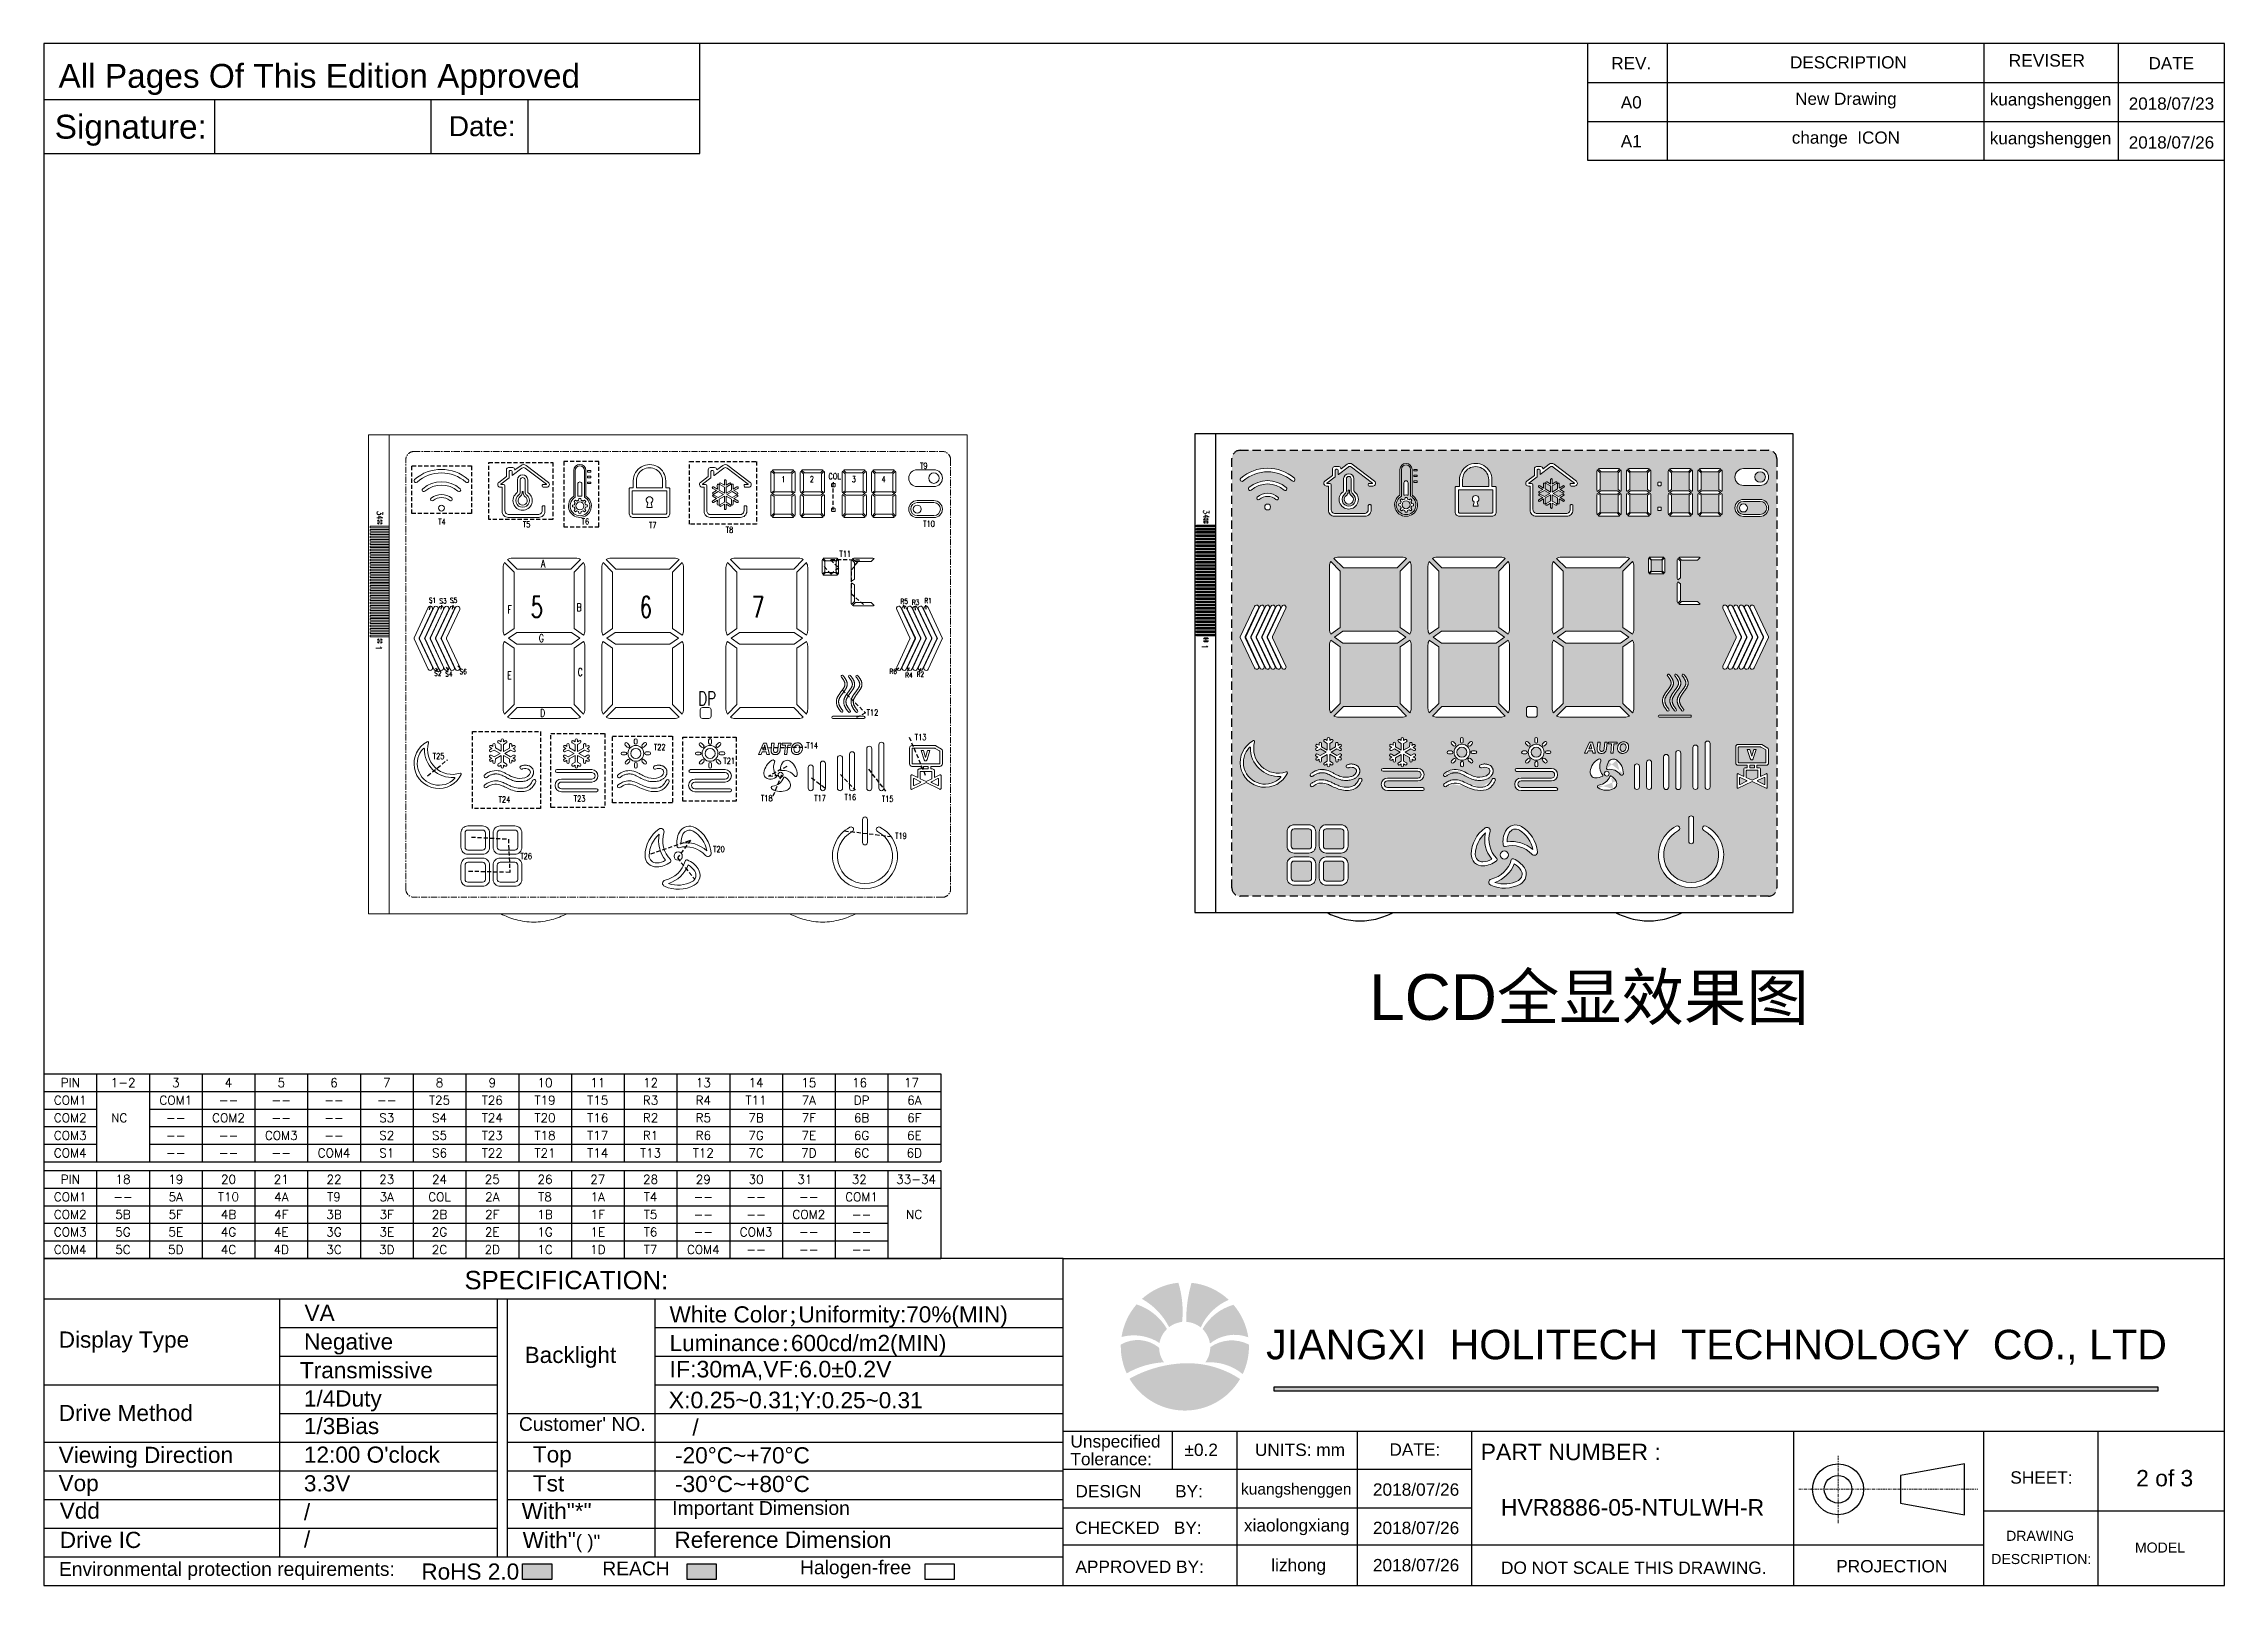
# Model space of a CAD drawing. Header units: millimetres. Extents: x 1946 to 4611, y 2266 to 2855.
# Drawn here: x 2945 to 3209.2, y 2610.3 to 2797 of the extents above; entities that cross this region are included whole.
import ezdxf
from ezdxf.enums import TextEntityAlignment as Align

# ---------------------------------------------------------------- set-up
doc = ezdxf.new("R2010")
doc.units = ezdxf.units.MM
doc.linetypes.add('CENTER', pattern=[0.6, 0.375, -0.075, 0.075, -0.075])
doc.linetypes.add('DASHED', pattern=[0.75, 0.5, -0.25])
for name, color, linetype, lineweight in [('CENTER LINE', 1, 'CENTER', 15), ('LCD', 4, 'Continuous', 20), ('TEXT', 7, 'Continuous', 30)]:
    doc.layers.add(name, color=color, linetype=linetype, lineweight=lineweight)
for name, color, linetype in [('Dim', 4, 'Continuous'), ('DWG', 7, 'Continuous'), ('title', 7, 'Continuous')]:
    doc.layers.add(name, color=color, linetype=linetype)
doc.styles.add('Arial', font='arial.ttf')
doc.styles.add('SSSoft_Romans', font='Romans')
doc.styles.get("Standard").update_dxf_attribs({"font": 'txt.shx', "bigfont": 'gbcbig.shx'})
doc.styles.add('title', font='arial.ttf', dxfattribs={"width": 0.8, "height": 5})

msp = doc.modelspace()

# ---------------------------------------------------------------- texts
at = {"layer": 'Dim', "width": 0.7}
for s, height, p in [('COL', 0.72, (3040.09098, 2744.2469)), ('T9', 0.72, (3051.18567, 2745.52828)), ('1', 0.72, (3034.38874, 2743.89575)), ('2', 0.72, (3037.83143, 2743.89575)), ('3', 0.72, (3042.91465, 2743.89575)), ('4', 0.72, (3046.52903, 2743.89575)), ('T6', 0.72, (3010.19609, 2738.77496)), ('T4', 0.72, (2992.82598, 2738.748)), ('T5', 0.72, (3003.08654, 2738.42843)), ('T7', 0.72, (3018.36169, 2738.33465)), ('T8', 0.72, (3027.65604, 2737.75148)), ('T10', 0.72, (3051.57026, 2738.49308)), ('A', 0.95129, (3005.2804, 2733.55224)), ('T11', 0.72, (3041.42639, 2734.84429)), ('S1', 0.6, (2991.69228, 2729.29414)), ('S3', 0.6, (2992.96454, 2729.20813)), ('S5', 0.6, (2994.25258, 2729.28035)), ('F', 0.95129, (3001.20524, 2727.98856)), ('5', 2.53678, (3004.00535, 2727.52132)), ('B', 0.95129, (3009.59986, 2728.25584)), ('6', 2.53678, (3017.21377, 2727.50092)), ('7', 2.53678, (3030.79134, 2727.50092)), ('R5', 0.6, (3048.82593, 2729.15281)), ('R3', 0.6, (3050.20683, 2729.02683)), ('R1', 0.6, (3051.71248, 2729.24281)), ('G', 0.95129, (3005.0182, 2724.52468)), ('S2', 0.6, (2992.33947, 2720.42153)), ('S6', 0.6, (2995.40199, 2720.65439)), ('C', 0.95129, (3009.72441, 2720.41313)), ('R6', 0.6, (3047.49793, 2720.67069)), ('S4', 0.6, (2993.66443, 2720.36964)), ('E', 0.95129, (3001.18349, 2720.02402)), ('DP', 1.71549, (3024.30957, 2716.83872)), ('R4', 0.6, (3049.39413, 2720.21588)), ('R2', 0.6, (3050.78556, 2720.33426)), ('D', 0.95129, (3005.16812, 2715.46065)), ('T12', 0.72, (3044.72345, 2715.61933)), ('T13', 0.72, (3050.55188, 2712.64967)), ('T25', 0.72, (2992.1579, 2710.36032)), ('T22', 0.72, (3018.95795, 2711.43818)), ('T21', 0.72, (3027.36441, 2709.77783)), ('T14', 0.72, (3037.42289, 2711.62816)), ('T24', 0.72, (3000.13517, 2705.10208)), ('T23', 0.72, (3009.23585, 2705.20728)), ('T18', 0.72, (3031.92131, 2705.25016)), ('T17', 0.72, (3038.37628, 2705.27258)), ('T16', 0.72, (3042.03715, 2705.36607)), ('T15', 0.72, (3046.55872, 2705.17541)), ('T19', 0.72, (3048.17432, 2700.69204)), ('T26', 0.72, (3002.7704, 2698.23833)), ('T20', 0.72, (3026.11895, 2699.08657))]:
    msp.add_text(s, height=height, dxfattribs=at).set_placement(p)
at = {"layer": 'Dim', "style": 'SSSoft_Romans'}
for s, height, p in [('PIN', 1.063961, (2948.24658, 2671.15438)), ('1-2', 1.063961, (2954.64944, 2671.15438)), ('3', 1.06396, (2961.02802, 2671.15438)), ('4', 1.06396, (2967.41875, 2671.15438)), ('5', 1.06396, (2973.80947, 2671.15438)), ('6', 1.06396, (2980.20019, 2671.15438)), ('7', 1.06396, (2986.59092, 2671.15438)), ('8', 1.06396, (2992.98164, 2671.15438)), ('9', 1.06396, (2999.37236, 2671.15438)), ('10', 1.063961, (3005.76309, 2671.15438)), ('11', 1.063961, (3012.15381, 2671.15438)), ('12', 1.063961, (3018.54453, 2671.15438)), ('13', 1.063961, (3024.93525, 2671.15438)), ('14', 1.063961, (3031.32598, 2671.15438)), ('15', 1.063961, (3037.7167, 2671.15438)), ('16', 1.063961, (3043.86399, 2671.15438)), ('17', 1.063961, (3050.1434, 2671.15438)), ('COM1', 1.063961, (2948.24658, 2669.02645)), ('COM1', 1.063961, (2961.02802, 2669.02645)), ('--', 1.063961, (2967.41875, 2669.02645)), ('--', 1.063961, (2973.80947, 2669.02645)), ('--', 1.063961, (2980.20019, 2669.02645)), ('--', 1.063961, (2986.59092, 2669.02645)), ('T25', 1.063961, (2992.98164, 2669.02645)), ('T26', 1.063961, (2999.37236, 2669.02645)), ('T19', 1.063961, (3005.76309, 2669.02645)), ('T15', 1.063961, (3012.15381, 2669.02645)), ('R3', 1.063961, (3018.54453, 2669.02645)), ('R4', 1.063961, (3024.93525, 2669.02645)), ('T11', 1.063961, (3031.32598, 2669.02645)), ('7A', 1.063961, (3037.7167, 2669.02645)), ('DP', 1.063961, (3044.10742, 2669.02645)), ('6A', 1.063961, (3050.49815, 2669.02645)), ('COM2', 1.063961, (2948.24658, 2666.89853)), ('NC', 1.063961, (2954.1856, 2666.89853)), ('--', 1.063961, (2961.02802, 2666.89853)), ('COM2', 1.063961, (2967.41875, 2666.89853)), ('--', 1.063961, (2973.80947, 2666.89853)), ('--', 1.063961, (2980.20019, 2666.89853)), ('S3', 1.063961, (2986.59092, 2666.89853)), ('S4', 1.063961, (2992.98164, 2666.89853)), ('T24', 1.063961, (2999.37236, 2666.89853)), ('T20', 1.063961, (3005.76309, 2666.89853)), ('T16', 1.063961, (3012.15381, 2666.89853)), ('R2', 1.063961, (3018.54453, 2666.89853)), ('R5', 1.063961, (3024.93525, 2666.89853)), ('7B', 1.063961, (3031.32598, 2666.89853)), ('7F', 1.063961, (3037.7167, 2666.89853)), ('6B', 1.063961, (3044.10742, 2666.89853)), ('6F', 1.063961, (3050.49815, 2666.89853)), ('COM3', 1.063961, (2948.24658, 2664.77061)), ('COM4', 1.063961, (2948.24658, 2662.64269)), ('--', 1.063961, (2961.02802, 2664.77061)), ('--', 1.063961, (2967.41875, 2664.77061)), ('COM3', 1.063961, (2973.80947, 2664.77061)), ('COM4', 1.063961, (2980.20019, 2662.64269)), ('--', 1.063961, (2980.20019, 2664.77061)), ('S2', 1.063961, (2986.59092, 2664.77061)), ('S1', 1.063961, (2986.59092, 2662.64269)), ('S5', 1.063961, (2992.98164, 2664.77061)), ('S6', 1.063961, (2992.98164, 2662.64269)), ('T23', 1.063961, (2999.37236, 2664.77061)), ('T22', 1.063961, (2999.37236, 2662.64269)), ('T18', 1.063961, (3005.76309, 2664.77061)), ('T21', 1.063961, (3005.76309, 2662.64269)), ('T17', 1.063961, (3012.15381, 2664.77061)), ('T14', 1.063961, (3012.15381, 2662.64269)), ('T13', 1.063961, (3018.54453, 2662.64269)), ('R1', 1.063961, (3018.54453, 2664.77061)), ('T12', 1.063961, (3024.93525, 2662.64269)), ('R6', 1.063961, (3024.93525, 2664.77061)), ('7G', 1.063961, (3031.32598, 2664.77061)), ('7C', 1.063961, (3031.32598, 2662.64269)), ('7D', 1.063961, (3037.7167, 2662.64269)), ('7E', 1.063961, (3037.7167, 2664.77061)), ('6G', 1.063961, (3044.10742, 2664.77061)), ('6C', 1.063961, (3044.10742, 2662.64269)), ('6D', 1.063961, (3050.49815, 2662.64269)), ('6E', 1.063961, (3050.49815, 2664.77061)), ('--', 1.063961, (2961.02802, 2662.64269)), ('--', 1.063961, (2967.41875, 2662.64269)), ('--', 1.063961, (2973.80947, 2662.64269)), ('COM1', 1.063961, (2948.24658, 2657.32288)), ('PIN', 1.063961, (2948.24658, 2659.4508)), ('18', 1.063961, (2954.6373, 2659.4508)), ('5A', 1.063961, (2961.02802, 2657.32288)), ('19', 1.063961, (2961.02802, 2659.4508)), ('T10', 1.063961, (2967.41875, 2657.32288)), ('20', 1.063961, (2967.41875, 2659.4508)), ('21', 1.063961, (2973.80947, 2659.4508)), ('4A', 1.063961, (2973.80947, 2657.32288)), ('22', 1.063961, (2980.20019, 2659.4508)), ('T9', 1.063961, (2980.20019, 2657.32288)), ('23', 1.063961, (2986.59092, 2659.4508)), ('3A', 1.063961, (2986.59092, 2657.32288)), ('COL', 1.063961, (2992.98164, 2657.32288)), ('24', 1.063961, (2992.98164, 2659.4508)), ('25', 1.063961, (2999.37236, 2659.4508)), ('2A', 1.063961, (2999.37236, 2657.32288)), ('26', 1.063961, (3005.76309, 2659.4508)), ('T8', 1.063961, (3005.76309, 2657.32288)), ('27', 1.063961, (3012.15381, 2659.4508)), ('1A', 1.063961, (3012.15381, 2657.32288)), ('28', 1.063961, (3018.54453, 2659.4508)), ('T4', 1.063961, (3018.54453, 2657.32288)), ('29', 1.063961, (3024.93525, 2659.4508)), ('30', 1.063961, (3031.32598, 2659.4508)), ('31', 1.063961, (3037.23464, 2659.4508)), ('COM1', 1.063961, (3044.10742, 2657.32288)), ('32', 1.063961, (3043.83153, 2659.4508)), ('33-34', 1.063961, (3050.71273, 2659.4508)), ('COM2', 1.063961, (2948.24658, 2655.19496)), ('--', 1.063961, (2954.6373, 2657.32288)), ('5B', 1.063961, (2954.6373, 2655.19496)), ('5F', 1.063961, (2961.02802, 2655.19496)), ('4B', 1.063961, (2967.41875, 2655.19496)), ('4F', 1.063961, (2973.80947, 2655.19496)), ('3B', 1.063961, (2980.20019, 2655.19496)), ('3F', 1.063961, (2986.59092, 2655.19496)), ('2B', 1.063961, (2992.98164, 2655.19496)), ('2F', 1.063961, (2999.37236, 2655.19496)), ('1B', 1.063961, (3005.76309, 2655.19496)), ('1F', 1.063961, (3012.15381, 2655.19496)), ('T5', 1.063961, (3018.54453, 2655.19496)), ('--', 1.063961, (3024.93525, 2657.32288)), ('--', 1.063961, (3024.93525, 2655.19496)), ('--', 1.063961, (3031.32598, 2657.32288)), ('--', 1.063961, (3031.32598, 2655.19496)), ('COM2', 1.063961, (3037.7167, 2655.19496)), ('--', 1.063961, (3037.7167, 2657.32288)), ('--', 1.063961, (3044.10742, 2655.19496)), ('NC', 1.063961, (3050.48199, 2655.19496)), ('COM3', 1.063961, (2948.24658, 2653.06704)), ('5G', 1.063961, (2954.6373, 2653.06704)), ('5E', 1.063961, (2961.02802, 2653.06704)), ('4G', 1.063961, (2967.41875, 2653.06704)), ('4E', 1.063961, (2973.80947, 2653.06704)), ('3G', 1.063961, (2980.20019, 2653.06704)), ('3E', 1.063961, (2986.59092, 2653.06704)), ('2G', 1.063961, (2992.98164, 2653.06704)), ('2E', 1.063961, (2999.37236, 2653.06704)), ('1G', 1.063961, (3005.76309, 2653.06704)), ('1E', 1.063961, (3012.15381, 2653.06704)), ('T6', 1.063961, (3018.54453, 2653.06704)), ('--', 1.063961, (3024.93525, 2653.06704)), ('COM3', 1.063961, (3031.32598, 2653.06704)), ('--', 1.063961, (3037.7167, 2653.06704)), ('--', 1.063961, (3044.10742, 2653.06704)), ('COM4', 1.063961, (2948.24658, 2650.93912)), ('5C', 1.063961, (2954.6373, 2650.93912)), ('5D', 1.063961, (2961.02802, 2650.93912)), ('4C', 1.063961, (2967.41875, 2650.93912)), ('4D', 1.063961, (2973.80947, 2650.93912)), ('3C', 1.063961, (2980.20019, 2650.93912)), ('3D', 1.063961, (2986.59092, 2650.93912)), ('2C', 1.063961, (2992.98164, 2650.93912)), ('2D', 1.063961, (2999.37236, 2650.93912)), ('1C', 1.063961, (3005.76309, 2650.93912)), ('1D', 1.063961, (3012.15381, 2650.93912)), ('T7', 1.063961, (3018.54453, 2650.93912)), ('COM4', 1.063961, (3024.93525, 2650.93912)), ('--', 1.063961, (3031.32598, 2650.93912)), ('--', 1.063961, (3037.7167, 2650.93912)), ('--', 1.063961, (3044.10742, 2650.93912))]:
    msp.add_text(s, height=height, dxfattribs=at).set_placement(p, align=Align.MIDDLE)
at = {"layer": 'DWG', "width": 0.7}
for s, p in [('34', (3085.48493, 2740.53773)), ('1', (3085.32827, 2724.22519))]:
    msp.add_text(s, height=0.72, rotation=270, dxfattribs=at).set_placement(p)
at = {"layer": 'TEXT', "lineweight": 20, "style": 'Arial'}
msp.add_text('2 of 3', height=1.976, dxfattribs=at).set_placement((3198.5101, 2622.26562))
at = {"layer": 'title', "color": 3, "style": 'title'}
msp.add_text('LCD全显效果图', height=5.538027, dxfattribs=at).set_placement((3105.59411, 2678.76154))

# ---------------------------------------------------------------- blocks, each defined once
blk = doc.blocks.new('A$C6D9B0F57')
at = {"layer": 'Dim'}
blk.add_hatch(color=1, dxfattribs=at).paths.add_polyline_path([(167.57, 26.57), (287.98, 26.57), (287.98, 27.05), (167.57, 27.05)])
at = {"layer": 'TEXT'}
h = blk.add_hatch(color=126, dxfattribs=at)
h.set_gradient(color1=(24, 121, 93), color2=(7, 105, 15), tint=1)
h.paths.add_polyline_path([(162.96, 28.17, 0.164265), (154.91, 30.29, 0.110678), (147.9, 28.21, 0.573389)])
h.paths.add_polyline_path([(164.17, 32.6, 0.007615), (164.16, 32.86, 0.277023), (158.9, 32.51, -0.161911), (158.22, 30.42, -0.197285), (163.32, 28.84, 0.111824)])
h.paths.add_polyline_path([(162.07, 38.27, 0.200061), (157.85, 34.97, -0.162967), (158.86, 33, -0.266454), (164.08, 33.85, 0.141922)])
h.paths.add_polyline_path([(161.42, 38.95, 0.164142), (156.35, 41.27, 0.074223), (155.63, 35.95, -0.155454), (157.6, 35.19, -0.187681)])
h.paths.add_polyline_path([(154.56, 41.28, 0.159419), (149.6, 39.08, -0.14707), (153.3, 35.23, -0.139846), (155.07, 35.94, 0.099615)])
h.paths.add_polyline_path([(148.87, 38.33, 0.142989), (146.82, 33.89, -0.212761), (151.99, 33.08, -0.159202), (153.01, 34.98, 0.186633)])
h.paths.add_polyline_path([(151.94, 32.43, 0.311813), (146.72, 32.86, 0.007553), (146.72, 32.6, 0.108611), (147.52, 28.94, -0.116445), (152.59, 30.45, -0.153208)])
at = {"layer": 'TEXT', "lineweight": 30}
for points in [[(65.25, 3), (65.25, 0.87), (69.22, 0.87), (69.22, 3)], [(87.67, 3), (87.67, 0.87), (91.64, 0.87), (91.64, 3)]]:
    blk.add_hatch(color=256, dxfattribs=at).paths.add_polyline_path(points)
at = {"layer": 'CENTER LINE', "color": 1, "linetype": 'CENTER', "lineweight": 15}
for p, q in [((244.39, 8.56), (244.39, 17.73)), ((239.06, 13.15), (263.41, 13.15))]:
    blk.add_line(p, q, dxfattribs=at)
at = {"layer": 'TEXT', "color": 4, "lineweight": 30}
for p, q in [((210.28, 209.96), (210.28, 194.11)), ((221.12, 209.96), (221.12, 194.11)), ((264.25, 209.99), (264.25, 194.11)), ((282.53, 209.96), (282.53, 194.11)), ((0.03, 202.38), (89.39, 202.38)), ((23.32, 202.38), (23.32, 195.04)), ((52.76, 202.38), (52.76, 195.04)), ((65.97, 202.38), (65.97, 195.04)), ((210.28, 204.7), (297, 204.7)), ((210.28, 199.41), (296.97, 199.41)), ((210.28, 194.11), (296.97, 194.11)), ((138.88, 44.59), (0.07, 44.59)), ((138.88, 44.59), (297, 44.59)), ((138.88, 0.07), (138.88, 44.59)), ((0.03, 39.08), (63.16, 39.07)), ((32.19, 3.97), (32.19, 39.08)), ((61.86, 3.97), (61.86, 39.07)), ((63.16, 39.07), (63.16, 3.97)), ((63.16, 39.07), (138.88, 39.07)), ((83.29, 3.86), (83.29, 39.07)), ((32.19, 35.18), (61.86, 35.18)), ((83.29, 35.18), (138.88, 35.18)), ((32.19, 31.28), (61.86, 31.28)), ((83.29, 31.28), (138.88, 31.28)), ((0.03, 27.38), (61.86, 27.38)), ((83.29, 27.38), (138.88, 27.38)), ((32.19, 23.48), (61.86, 23.48)), ((63.16, 23.48), (138.88, 23.48)), ((138.88, 21.05), (297, 21.05)), ((153.72, 21.05), (153.72, 15.87)), ((162.52, 21.05), (162.52, 0.07)), ((178.97, 0.07), (178.97, 21.05)), ((194.51, 0.07), (194.51, 21.05)), ((238.38, 0.07), (238.38, 21.05)), ((264.26, 0.07), (264.26, 21.05)), ((279.78, 21.05), (279.78, 0.07)), ((0.03, 19.58), (61.86, 19.58)), ((63.16, 19.58), (138.88, 19.58)), ((0.03, 15.68), (61.86, 15.68)), ((63.16, 15.68), (138.88, 15.68)), ((138.88, 15.87), (194.51, 15.87)), ((0.03, 11.78), (61.86, 11.78)), ((63.16, 11.78), (138.88, 11.78)), ((138.88, 10.65), (194.51, 10.65)), ((264.26, 10.21), (297, 10.21)), ((0.03, 7.88), (61.86, 7.88)), ((63.16, 7.88), (138.88, 7.88)), ((0.07, 3.97), (61.86, 3.97)), ((61.86, 3.97), (138.88, 3.97)), ((138.88, 5.58), (264.26, 5.58))]:
    blk.add_line(p, q, dxfattribs=at)
at = {"layer": 'TEXT', "color": 1}
for p, q in [((167.57, 27.05), (167.57, 26.57)), ((287.98, 27.05), (167.57, 27.05)), ((287.98, 26.57), (287.98, 27.05)), ((167.57, 26.57), (287.98, 26.57))]:
    blk.add_line(p, q, dxfattribs=at)
at = {"layer": 'TEXT', "color": 4, "lineweight": 30}
blk.add_lwpolyline([(297, 0.07), (297, 210), (0.07, 210), (0.07, 0.07)], close=True, dxfattribs=at)
blk.add_lwpolyline([(0.07, 195.04), (89.39, 195.04), (89.39, 210)], dxfattribs=at)
at = {"layer": 'TEXT', "lineweight": 30}
for points in [[(261.61, 16.61), (252.88, 15.01), (252.88, 11.28), (261.61, 9.68)], [(65.25, 3), (69.22, 3), (69.22, 0.87), (65.25, 0.87)], [(87.67, 3), (91.64, 3), (91.64, 0.87), (87.67, 0.87)], [(120.07, 3), (124.04, 3), (124.04, 0.87), (120.07, 0.87)]]:
    blk.add_lwpolyline(points, close=True, dxfattribs=at)
for radius in [3.47, 1.87]:
    blk.add_circle((244.39, 13.15), radius, dxfattribs=at)
at = {"layer": 'TEXT', "style": 'Arial'}
for s, height, p in [('REV.', 1.664, (216.23, 207.33)), ('DESCRIPTION', 1.6639, (245.8, 207.45)), ('DATE', 1.664, (289.77, 207.33)), ('A0', 1.664, (216.23, 202.01)), ('New Drawing', 1.6639, (245.46, 202.29)), ('kuangshenggen', 1.6639, (273.33, 202.2)), ('2018/07/23', 1.664, (289.79, 201.87)), ('A1', 1.664, (216.23, 196.72)), ('change  ICON', 1.6639, (245.46, 197)), ('kuangshenggen', 1.6639, (273.33, 196.91)), ('2018/07/26', 1.664, (289.79, 196.58)), ('%%P0.2', 1.682, (157.67, 18.53)), ('UNITS: mm', 1.682, (171.12, 18.53)), ('DATE:', 1.682, (186.76, 18.56)), ('SHEET:', 1.682, (272.09, 14.76)), ('kuangshenggen', 1.5137, (170.61, 13.01)), ('2018/07/26', 1.682, (186.93, 13.15)), ('xiaolongxiang', 1.6818, (170.67, 8.04)), ('HVR8886-05-NTULWH-R', 2.2425, (216.4, 10.69)), ('2018/07/26', 1.682, (186.93, 7.93)), ('DRAWING', 1.373, (271.91, 6.82)), ('lizhong', 1.682, (170.94, 2.63)), ('2018/07/26', 1.682, (186.93, 2.86)), ('DESCRIPTION:', 1.3727, (272.07, 3.66)), ('MODEL', 1.373, (288.23, 5.22))]:
    blk.add_text(s, height=height, dxfattribs=at).set_placement(p, align=Align.MIDDLE)
blk.add_text('REVISER', height=1.694, dxfattribs=at).set_placement((272.82, 207.72), align=Align.MIDDLE_CENTER)
for s, height, p in [('All Pages Of This Edition Approved ', 3.2555, (2.06, 203.98)), ('Signature:', 3.255, (1.54, 197.06)), ('Date:', 2.721, (55.22, 197.4)), ('Tolerance:', 1.682, (139.86, 16.43)), ('Unspecified', 1.6818, (139.86, 18.84)), ('PART NUMBER :', 2.2425, (195.72, 17.12)), ('DESIGN       BY:', 1.6818, (140.54, 12.05)), ('CHECKED   BY:', 1.6818, (140.5, 7.08)), ('APPROVED BY:', 1.6818, (140.54, 1.76)), ('PROJECTION', 1.682, (244.14, 1.84))]:
    blk.add_text(s, height=height, dxfattribs=at).set_placement(p)
at = {"layer": 'TEXT', "color": 3, "style": 'Arial'}
blk.add_text('JIANGXI  HOLITECH  TECHNOLOGY  CO., LTD', height=4.0216, dxfattribs=at).set_placement((166.51, 30.85))
at = {"layer": 'TEXT', "color": 1, "style": 'Arial'}
blk.add_text('DO NOT SCALE THIS DRAWING.', height=1.6818, dxfattribs=at).set_placement((198.49, 1.63))
at = {"layer": 'TEXT', "width": 60.4227, "attachment_point": 1, "style": 'Arial'}
for s, insert, char_height in [('SPECIFICATION:', (57.35, 42.89), 2.5), ('VA', (35.57, 38.27), 2.2), ('White Color{\\fSimSun|b0|i0|c0|p2;;}Uniformity:70%(MIN)', (85.27, 38.07), 2.2), ('Display Type', (2.09, 34.64), 2.2), ('Negative', (35.5, 34.37), 2.2), ('Luminance{\\fSimSun|b0|i0|c0|p2;:}600cd/m2(MIN)', (85.27, 34.17), 2.2), ('Transmissive', (34.94, 30.47), 2.2), ('Backlight', (65.54, 32.55), 2.2), ('{\\H1.0235x;IF:30mA,VF:6.0%%P0.2V}', (85.27, 30.64), 2.2), ('\\A1;1/4Duty    ', (35.48, 26.62), 2.2), ('Drive Method', (2.09, 24.65), 2.2), ('{\\H1.0235x;X:0.25~0.31;}Y:0.25~0.31', (85.15, 26.44), 2.2), ('\\A1;1/3Bias    ', (35.48, 22.87), 2.2), ("{\\H0.85294x;Customer' NO.}", (64.76, 22.98), 2.2), ('/', (88.38, 22.69), 2.2), ('Viewing Direction', (2.09, 18.94), 2.2), ("\\A1;12:00 O'clock    ", (35.48, 18.97), 2.2), ('Top', (66.66, 19.01), 2.2), ('-20%%DC~+70%%DC', (86.03, 18.88), 2.2), ('Vop', (2.07, 15.1), 2.2), ('\\A1;3.3V    ', (35.48, 15.07), 2.2), ('Tst', (66.66, 15.06), 2.2), ('-30%%DC~+80%%DC', (86.03, 14.98), 2.2), ('Vdd', (2.23, 11.35), 2.2), ('\\A1;/ ', (35.48, 11.17), 2.2), ('With"*"', (65.13, 11.3), 2.2), ('{\\H0.85294x;Important Dimension}  ', (85.64, 11.54), 2.2), ('Drive IC', (2.23, 7.36), 2.2), ('\\A1;/', (35.48, 7.43), 2.2), ('With"{\\H0.83333x;( )"}', (65.27, 7.34), 2.2), ('Reference Dimension', (85.94, 7.38), 2.2), ('{\\H0.85294x;Environmental protection requirements:} ', (2.12, 3.24), 2.2), ('RoHS 2.0', (51.47, 3.05), 2.2), ('{\\H0.85294x;REACH} ', (76.11, 3.31), 2.2), ('{\\H0.85294x;Halogen-free} ', (103.04, 3.46), 2.2)]:
    blk.add_mtext(s, dxfattribs=dict(at, insert=insert, char_height=char_height))
blk = doc.blocks.new('SPC')
at = {"layer": 'LCD'}
for points in [[(11.78, 52.29, 1), (12.06, 52.62, 0.37367), (5.57, 52.62, 1), (5.86, 52.29, -0.37367)], [(16.34, 52), (16.01, 52, -0.718034), (16, 52.03), (17.01, 52.8, 0.234266), (17.02, 52.81), (17.02, 53.59, -0.41484), (17.14, 53.7), (17.26, 53.7, -0.413587), (17.37, 53.59), (17.37, 53.1, 0.620396), (17.4, 53.09), (18.57, 53.98, -0.337132), (18.97, 53.98), (21.53, 52.03, -0.718303), (21.52, 52), (21.14, 52, 0.414318), (21.02, 51.88), (21.02, 51.78, 0.41411), (21.14, 51.67), (21.57, 51.67, 0.718303), (21.77, 52.26), (19.07, 54.32, 0.337132), (18.46, 54.32), (17.73, 53.76, -0.620396), (17.7, 53.77), (17.7, 53.79, 0.413587), (17.46, 54.04), (16.94, 54.04, 0.41484), (16.69, 53.79), (16.69, 52.97), (15.76, 52.26, 0.718034), (15.96, 51.67), (16.16, 51.67, -0.41411), (16.18, 51.65), (16.18, 48.76, 0.414214), (16.92, 48.01), (20.61, 48.01, 0.414214), (21.36, 48.76), (21.36, 49.3, 0.414214), (21.24, 49.42), (21.14, 49.42, 0.414214), (21.02, 49.3), (21.02, 48.84, -0.414214), (20.53, 48.35), (17, 48.35, -0.414214), (16.51, 48.84), (16.51, 51.83, 0.41411)], [(17.96, 50.99, 0.214015), (18.02, 51.1), (18.02, 52.57, -0.948577), (19.28, 52.57), (19.28, 51.1, 0.214015), (19.34, 50.99, -3.04756)], [(26.32, 53.69, 1), (24.85, 53.69), (24.85, 50.57, 3.486322), (26.32, 50.58)], [(25.03, 53.69), (25.03, 50.45, 4.039611), (26.14, 50.46), (26.14, 53.69, 1)], [(35.99, 52.44), (35.99, 51.61), (36.38, 51.61, -0.414214), (36.5, 51.49), (36.5, 48.53, -0.414214), (35.99, 48.01), (32.06, 48.01, -0.414214), (31.55, 48.53), (31.55, 51.49, -0.414214), (31.67, 51.61), (32.06, 51.61), (32.06, 52.46, -1.000475)], [(35.6, 52.44, 1.00775), (32.44, 52.44), (32.44, 51.61), (35.6, 51.61)], [(46.22, 52.26), (43.52, 54.32, 0.337132), (42.92, 54.32), (42.18, 53.76, -0.620396), (42.16, 53.77), (42.16, 53.79, 0.413587), (41.91, 54.04), (41.39, 54.04, 0.41484), (41.14, 53.79), (41.14, 52.98, -0.234266), (41.13, 52.96), (40.21, 52.26, 0.718034), (40.42, 51.67), (40.61, 51.67, -0.41411), (40.63, 51.65), (40.63, 48.76, 0.414214), (41.37, 48.01), (45.06, 48.01, 0.414214), (45.81, 48.76), (45.81, 49.3, 0.414214), (45.69, 49.42), (45.59, 49.42, 0.414214), (45.48, 49.3), (45.48, 48.84, -0.414214), (44.98, 48.35), (41.46, 48.35, -0.414214), (40.96, 48.84), (40.96, 51.83, 0.41411), (40.79, 52), (40.46, 52, -0.718034), (40.45, 52.03), (41.46, 52.8, 0.234266), (41.47, 52.81), (41.47, 53.59, -0.41484), (41.59, 53.7), (41.71, 53.7, -0.413587), (41.82, 53.59), (41.82, 53.1, 0.620396), (41.85, 53.09), (43.02, 53.98, -0.337132), (43.42, 53.98), (45.98, 52.03, -0.718303), (45.97, 52), (45.59, 52, 0.414318), (45.48, 51.88), (45.48, 51.78, 0.41411), (45.59, 51.67), (46.02, 51.67, 0.718303)], [(48.76, 51.01), (49.11, 51.25), (49.11, 53.29), (48.76, 53.63, 0.139094), (48.71, 53.46), (48.71, 51.19, 0.139094)], [(49.04, 53.79, 0.136063), (48.87, 53.74), (49.22, 53.4), (51.15, 53.4), (51.5, 53.74, 0.136063), (51.33, 53.79)], [(51.61, 51.01), (51.27, 51.25), (51.27, 53.29), (51.61, 53.63, -0.139094), (51.66, 53.46), (51.66, 51.19, -0.139094)], [(52.34, 51.01), (52.68, 51.25), (52.68, 53.29), (52.34, 53.63, 0.139094), (52.29, 53.46), (52.29, 51.19, 0.139094)], [(52.62, 53.79, 0.136063), (52.45, 53.74), (52.79, 53.4), (54.73, 53.4), (55.08, 53.74, 0.136063), (54.91, 53.79)], [(55.19, 51.01), (54.84, 51.25), (54.84, 53.29), (55.19, 53.63, -0.139094), (55.24, 53.46), (55.24, 51.19, -0.139094)], [(57.4, 51.01), (57.74, 51.25), (57.74, 53.29), (57.4, 53.63, 0.139094), (57.35, 53.46), (57.35, 51.19, 0.139094)], [(59.97, 53.79, -0.136063), (60.14, 53.74), (59.79, 53.4), (57.85, 53.4), (57.51, 53.74, -0.136063), (57.68, 53.79)], [(60.25, 51.01), (59.9, 51.25), (59.9, 53.29), (60.25, 53.63, -0.139094), (60.3, 53.46), (60.3, 51.19, -0.139094)], [(60.98, 51.01), (61.32, 51.25), (61.32, 53.29), (60.98, 53.63, 0.139094), (60.93, 53.46), (60.93, 51.19, 0.139094)], [(61.26, 53.79, 0.136063), (61.09, 53.74), (61.43, 53.4), (63.37, 53.4), (63.71, 53.74, 0.136063), (63.54, 53.79)], [(63.83, 51.01), (63.48, 51.25), (63.48, 53.29), (63.83, 53.63, -0.139094), (63.88, 53.46), (63.88, 51.19, -0.139094)], [(68.48, 51.74, 1), (68.48, 53.79), (66.46, 53.79, 1), (66.46, 51.74)], [(10.82, 51.18, 1), (11.08, 51.49, 0.37367), (6.56, 51.49, 1), (6.82, 51.18, -0.37367)], [(9.83, 50.05, 1), (10.07, 50.33, 0.37367), (7.57, 50.33, 1), (7.81, 50.05, -0.37367)], [(18.18, 50.73, 0.202499), (18.36, 51.07), (18.36, 52.57, -0.888352), (18.95, 52.57), (18.95, 51.07, 0.202499), (19.13, 50.73, -3.143835)], [(18.37, 50.53, 0.204472), (18.58, 50.94), (18.58, 51.16), (18.72, 51.16), (18.72, 50.94, 0.204472), (18.94, 50.53, -3.624789)], [(24.92, 49.55), (24.7, 49.51, 0.064732), (24.7, 49.28), (24.92, 49.25, 0.084971), (25.01, 49.03), (24.88, 48.85, 0.064732), (25.05, 48.68), (25.23, 48.81, 0.084971), (25.44, 48.72), (25.48, 48.51, 0.064732), (25.71, 48.51), (25.75, 48.72, 0.084971), (25.97, 48.81), (26.15, 48.69, 0.064732), (26.31, 48.85), (26.18, 49.03, 0.084971), (26.27, 49.25), (26.49, 49.29, 0.064732), (26.49, 49.52), (26.27, 49.55, 0.084971), (26.18, 49.77), (26.31, 49.95, 0.064732), (26.14, 50.12), (25.96, 49.99, 0.084971), (25.75, 50.08), (25.71, 50.29, 0.064732), (25.48, 50.29), (25.44, 50.08, 0.084971), (25.22, 49.99), (25.04, 50.11, 0.064732), (24.88, 49.95), (25.01, 49.77, 0.084971)], [(25.34, 50.57), (25.34, 52.06, -1), (25.83, 52.06), (25.83, 50.57, 0.103239)], [(35.99, 48.4), (32.06, 48.4, -0.414214), (31.93, 48.53), (31.93, 51.22), (36.11, 51.22), (36.11, 48.53, -0.414214)], [(34.22, 49.77, 3.847294), (33.83, 49.77), (33.71, 49.22), (34.34, 49.22)], [(43.73, 52.18), (43.3, 51.92), (43.3, 52.47, 1.030478), (43.1, 52.47), (43.1, 51.92), (42.67, 52.18, 1), (42.56, 52), (43.1, 51.68), (43.1, 50.95), (42.46, 51.32), (42.45, 51.94, 1), (42.24, 51.93), (42.26, 51.43), (41.78, 51.71, 1.030478), (41.68, 51.53), (42.15, 51.26), (41.72, 51.02, 1), (41.81, 50.84), (42.36, 51.14), (42.99, 50.77), (42.36, 50.41), (41.81, 50.71, 1), (41.72, 50.53), (42.15, 50.29), (41.68, 50.01, 1.030478), (41.78, 49.83), (42.26, 50.11), (42.24, 49.61, 1), (42.45, 49.61), (42.46, 50.23), (43.1, 50.6), (43.1, 49.86), (42.56, 49.54, 1), (42.67, 49.37), (43.1, 49.62), (43.1, 49.07, 1.030478), (43.3, 49.07), (43.3, 49.62), (43.73, 49.37, 1.003444), (43.83, 49.54), (43.3, 49.86), (43.3, 50.6), (43.94, 50.23), (43.95, 49.61, 1), (44.15, 49.61), (44.14, 50.11), (44.62, 49.83, 1.030478), (44.72, 50.01), (44.24, 50.29), (44.68, 50.53, 1), (44.58, 50.71), (44.04, 50.41), (43.4, 50.77), (44.04, 51.14), (44.58, 50.84, 1), (44.68, 51.02), (44.24, 51.26), (44.72, 51.53, 1.030478), (44.62, 51.71), (44.14, 51.43), (44.15, 51.93, 1.021644), (43.95, 51.94), (43.94, 51.32), (43.3, 50.95), (43.3, 51.68), (43.83, 52, 1)], [(49.11, 50.55), (49.11, 48.52), (48.76, 48.17, -0.139094), (48.71, 48.35), (48.71, 50.62, -0.139094), (48.76, 50.79)], [(51.27, 50.55), (51.27, 48.52), (51.61, 48.17, 0.139094), (51.66, 48.35), (51.66, 50.62, 0.139094), (51.61, 50.79)], [(52.68, 50.55), (52.68, 48.52), (52.34, 48.17, -0.139094), (52.29, 48.35), (52.29, 50.62, -0.139094), (52.34, 50.79)], [(54.84, 50.55), (54.84, 48.52), (55.19, 48.17, 0.139094), (55.24, 48.35), (55.24, 50.62, 0.139094), (55.19, 50.79)], [(56.16, 52.13, 0.414214), (56.09, 52.06), (56.09, 51.79, 0.414214), (56.16, 51.72), (56.43, 51.72, 0.414214), (56.5, 51.79), (56.5, 52.06, 0.414214), (56.43, 52.13)], [(57.74, 50.55), (57.74, 48.52), (57.4, 48.17, -0.139094), (57.35, 48.35), (57.35, 50.62, -0.139094), (57.4, 50.79)], [(60.25, 50.79), (59.9, 50.55), (59.9, 48.52), (60.25, 48.17, 0.139094), (60.3, 48.35), (60.3, 50.62, 0.139094)], [(60.98, 50.79), (61.32, 50.55), (61.32, 48.52), (60.98, 48.17, -0.139094), (60.93, 48.35), (60.93, 50.62, -0.139094)], [(63.83, 50.79), (63.48, 50.55), (63.48, 48.52), (63.83, 48.17, 0.139094), (63.88, 48.35), (63.88, 50.62, 0.139094)], [(51.33, 48.01, 0.136063), (51.5, 48.06), (51.15, 48.41), (49.22, 48.41), (48.87, 48.06, 0.136063), (49.04, 48.01)], [(52.79, 48.41), (52.45, 48.06, 0.136063), (52.62, 48.01), (54.91, 48.01, 0.136063), (55.08, 48.06), (54.73, 48.41)], [(56.43, 48.71, 0.414214), (56.5, 48.79), (56.5, 49.06, 0.414214), (56.43, 49.13), (56.16, 49.13, 0.414214), (56.09, 49.06), (56.09, 48.79, 0.414214), (56.16, 48.71)], [(59.97, 48.01, 0.136063), (60.14, 48.06), (59.79, 48.41), (57.85, 48.41), (57.51, 48.06, 0.136063), (57.68, 48.01)], [(63.54, 48.01, 0.136063), (63.71, 48.06), (63.37, 48.41), (61.43, 48.41), (61.09, 48.06, 0.136063), (61.26, 48.01)], [(66.46, 50.05, 1), (66.46, 48), (68.48, 48, 1), (68.48, 50.05)], [(68.48, 48.23, 1), (68.48, 49.82), (66.46, 49.82, 1), (66.46, 48.23)], [(16.3, 34.32, 0.139094), (16.47, 33.74), (17.62, 34.55), (17.62, 41.38), (16.47, 42.54, 0.139094), (16.3, 41.96)], [(17.42, 43.07, 0.136063), (16.84, 42.91), (18, 41.75), (24.51, 41.75), (25.66, 42.91, 0.136063), (25.09, 43.07)], [(26.2, 34.32, -0.139094), (26.04, 33.74), (24.88, 34.55), (24.88, 41.38), (26.04, 42.54, -0.139094), (26.2, 41.96)], [(28.24, 34.32, 0.139094), (28.41, 33.74), (29.56, 34.55), (29.56, 41.38), (28.41, 42.54, 0.139094), (28.24, 41.96)], [(28.78, 42.91), (29.94, 41.75), (36.45, 41.75), (37.6, 42.91, 0.136063), (37.03, 43.07), (29.36, 43.07, 0.136063)], [(38.14, 34.32, -0.139094), (37.98, 33.74), (36.82, 34.55), (36.82, 41.38), (37.98, 42.54, -0.139094), (38.14, 41.96)], [(43.29, 34.32, 0.139094), (43.46, 33.74), (44.61, 34.55), (44.61, 41.38), (43.46, 42.54, 0.139094), (43.29, 41.96)], [(44.41, 43.07, 0.136063), (43.83, 42.91), (44.99, 41.75), (51.5, 41.75), (52.65, 42.91, 0.136063), (52.08, 43.07)], [(53.19, 34.32, -0.139094), (53.03, 33.74), (51.87, 34.55), (51.87, 41.38), (53.03, 42.54, -0.139094), (53.19, 41.96)], [(54.99, 42.96, 0.139094), (54.95, 42.83), (54.95, 41.26, 0.139094), (54.99, 41.14), (55.27, 41.42), (55.27, 42.68)], [(55.34, 42.75), (56.54, 42.75), (56.82, 43.04, 0.136063), (56.7, 43.07), (55.18, 43.07, 0.136063), (55.06, 43.04)], [(56.62, 42.68), (56.9, 42.96, -0.139094), (56.93, 42.83), (56.93, 41.26, -0.139094), (56.9, 41.14), (56.62, 41.42)], [(58.85, 42.57), (58.5, 42.91, 0.139094), (58.45, 42.74), (58.45, 40.47, 0.139094), (58.5, 40.3), (58.85, 40.54)], [(58.79, 43.07, 0.136063), (58.62, 43.02), (58.96, 42.68), (60.89, 42.68), (61.23, 43.02, 0.136063), (61.06, 43.07)], [(56.7, 41.03, 0.136063), (56.82, 41.06), (56.54, 41.34), (55.34, 41.34), (55.06, 41.06, 0.136063), (55.18, 41.03)], [(58.85, 37.81), (58.5, 37.47, -0.139094), (58.45, 37.64), (58.45, 39.91, -0.139094), (58.5, 40.08), (58.85, 39.84)], [(7.73, 36.87, 1), (7.23, 37.1), (5.51, 33.42, 0.221646), (5.51, 33.31), (7.23, 29.64, 1.013416), (7.73, 29.86), (6.12, 33.3, -0.221714), (6.12, 33.43)], [(8.39, 36.87, 1), (7.89, 37.1), (6.17, 33.42, 0.221646), (6.17, 33.31), (7.89, 29.64, 1.013416), (8.39, 29.86), (6.79, 33.3, -0.221714), (6.79, 33.43)], [(9.05, 36.87, 1), (8.55, 37.1), (6.83, 33.42, 0.221646), (6.83, 33.31), (8.55, 29.64, 1.013416), (9.05, 29.86), (7.45, 33.3, -0.221714), (7.45, 33.43)], [(9.71, 36.87, 1), (9.21, 37.1), (7.49, 33.42, 0.221646), (7.49, 33.31), (9.21, 29.64, 1.013416), (9.71, 29.86), (8.11, 33.3, -0.221714), (8.11, 33.43)], [(10.37, 36.87, 1), (9.87, 37.1), (8.15, 33.42, 0.221646), (8.15, 33.31), (9.87, 29.64, 1.013416), (10.37, 29.86), (8.77, 33.3, -0.221714), (8.77, 33.43)], [(11.03, 36.87, 1), (10.53, 37.1), (8.82, 33.42, 0.221646), (8.82, 33.31), (10.53, 29.64, 1.013416), (11.03, 29.86), (9.43, 33.3, -0.221714), (9.43, 33.43)], [(58.96, 37.7), (58.62, 37.36, 0.136063), (58.79, 37.31), (61.06, 37.31, 0.136063), (61.23, 37.36), (60.89, 37.7)], [(63.97, 36.87, -1), (64.47, 37.1), (66.18, 33.42, -0.221646), (66.18, 33.31), (64.47, 29.64, -1.013416), (63.97, 29.86), (65.57, 33.3, 0.221714), (65.57, 33.43)], [(64.63, 36.87, -1), (65.13, 37.1), (66.85, 33.42, -0.221646), (66.85, 33.31), (65.13, 29.64, -1.013416), (64.63, 29.86), (66.23, 33.3, 0.221714), (66.23, 33.43)], [(65.29, 36.87, -1), (65.79, 37.1), (67.51, 33.42, -0.221646), (67.51, 33.31), (65.79, 29.64, -1.013416), (65.29, 29.86), (66.89, 33.3, 0.221714), (66.89, 33.43)], [(65.95, 36.87, -1), (66.45, 37.1), (68.17, 33.42, -0.221646), (68.17, 33.31), (66.45, 29.64, -1.013416), (65.95, 29.86), (67.55, 33.3, 0.221714), (67.55, 33.43)], [(66.61, 36.87, -1), (67.11, 37.1), (68.83, 33.42, -0.221646), (68.83, 33.31), (67.11, 29.64, -1.013416), (66.61, 29.86), (68.21, 33.3, 0.221714), (68.21, 33.43)], [(67.27, 36.87, -1), (67.77, 37.1), (69.49, 33.42, -0.221646), (69.49, 33.31), (67.77, 29.64, -1.013416), (67.27, 29.86), (68.88, 33.3, 0.221714), (68.88, 33.43)], [(17.62, 32.19), (17.62, 25.35), (16.47, 24.19, -0.139094), (16.3, 24.78), (16.3, 32.41, -0.139094), (16.47, 33)], [(24.88, 32.19), (24.88, 25.35), (26.04, 24.19, 0.139094), (26.2, 24.78), (26.2, 32.41, 0.139094), (26.04, 33)], [(29.56, 32.19), (29.56, 25.35), (28.41, 24.19, -0.139094), (28.24, 24.78), (28.24, 32.41, -0.139094), (28.41, 33)], [(37.98, 33), (36.82, 32.19), (36.82, 25.35), (37.98, 24.19, 0.139094), (38.14, 24.78), (38.14, 32.41, 0.139094)], [(44.61, 32.19), (44.61, 25.35), (43.46, 24.19, -0.139094), (43.29, 24.78), (43.29, 32.41, -0.139094), (43.46, 33)], [(53.03, 24.19, 0.139094), (53.19, 24.78), (53.19, 32.41, 0.139094), (53.03, 33), (51.87, 32.19), (51.87, 25.35)], [(57.16, 26.8), (57.18, 26.83), (57.21, 26.87), (57.23, 26.9), (57.25, 26.93), (57.28, 26.96), (57.3, 26.99), (57.32, 27.02), (57.34, 27.05), (57.37, 27.08), (57.39, 27.11), (57.41, 27.14), (57.43, 27.17), (57.45, 27.2), (57.47, 27.23), (57.49, 27.26), (57.51, 27.29), (57.53, 27.32), (57.55, 27.35), (57.57, 27.38), (57.58, 27.41), (57.6, 27.44), (57.61, 27.47), (57.63, 27.5), (57.64, 27.53), (57.65, 27.55), (57.66, 27.58), (57.67, 27.61), (57.68, 27.64), (57.69, 27.66), (57.69, 27.69), (57.7, 27.72), (57.7, 27.74), (57.7, 27.77), (57.7, 27.8), (57.7, 27.82), (57.7, 27.85), (57.7, 27.88), (57.7, 27.91), (57.69, 27.93), (57.68, 27.96), (57.68, 27.99), (57.67, 28.02), (57.66, 28.05), (57.65, 28.08), (57.64, 28.11), (57.62, 28.14), (57.61, 28.17), (57.6, 28.2), (57.58, 28.23), (57.56, 28.26), (57.55, 28.29), (57.53, 28.31), (57.51, 28.34), (57.49, 28.37), (57.47, 28.4), (57.45, 28.43), (57.43, 28.46), (57.41, 28.49), (57.39, 28.52), (57.37, 28.55), (57.35, 28.58), (57.33, 28.61), (57.3, 28.63), (57.28, 28.66), (57.27, 28.68, -1), (57.47, 28.85), (57.49, 28.83), (57.51, 28.8), (57.54, 28.77), (57.56, 28.74), (57.59, 28.71), (57.61, 28.68), (57.63, 28.65), (57.66, 28.62), (57.68, 28.58), (57.7, 28.55), (57.72, 28.52), (57.74, 28.49), (57.76, 28.45), (57.78, 28.42), (57.8, 28.39), (57.82, 28.35), (57.84, 28.32), (57.85, 28.28), (57.87, 28.25), (57.89, 28.21), (57.9, 28.18), (57.91, 28.14), (57.93, 28.1), (57.94, 28.06), (57.95, 28.03), (57.96, 27.99), (57.96, 27.95), (57.97, 27.91), (57.97, 27.87), (57.97, 27.83), (57.97, 27.8), (57.97, 27.76), (57.97, 27.72), (57.97, 27.68), (57.96, 27.64), (57.95, 27.6), (57.94, 27.56), (57.93, 27.53), (57.92, 27.49), (57.9, 27.45), (57.89, 27.42), (57.87, 27.38), (57.86, 27.35), (57.84, 27.31), (57.82, 27.28), (57.8, 27.25), (57.78, 27.21), (57.76, 27.18), (57.74, 27.15), (57.72, 27.11), (57.7, 27.08), (57.68, 27.05), (57.65, 27.02), (57.63, 26.98), (57.61, 26.95), (57.58, 26.92), (57.56, 26.89), (57.54, 26.86), (57.52, 26.83), (57.49, 26.8), (57.47, 26.77), (57.45, 26.73), (57.42, 26.7), (57.4, 26.67), (57.37, 26.64), (57.35, 26.61), (57.33, 26.58), (57.31, 26.55), (57.28, 26.52), (57.26, 26.48), (57.24, 26.45), (57.22, 26.42), (57.19, 26.39), (57.17, 26.35), (57.15, 26.32), (57.13, 26.29), (57.11, 26.26), (57.09, 26.22), (57.07, 26.19), (57.05, 26.15), (57.04, 26.12), (57.02, 26.08), (57, 26.05), (56.99, 26.01), (56.98, 25.98), (56.96, 25.94), (56.95, 25.9), (56.94, 25.86), (56.94, 25.82), (56.93, 25.79), (56.93, 25.75), (56.93, 25.71), (56.93, 25.67), (56.93, 25.63), (56.93, 25.59), (56.94, 25.55), (56.94, 25.51), (56.95, 25.48), (56.96, 25.44), (56.97, 25.4), (56.98, 25.36), (56.99, 25.33), (57.01, 25.29), (57.02, 25.25), (57.04, 25.22), (57.05, 25.18), (57.07, 25.15), (57.09, 25.11), (57.11, 25.08), (57.13, 25.05), (57.15, 25.01), (57.17, 24.98), (57.19, 24.95), (57.21, 24.92), (57.23, 24.88), (57.26, 24.85), (57.28, 24.82), (57.3, 24.79), (57.33, 24.76), (57.35, 24.73), (57.37, 24.7), (57.4, 24.67), (57.42, 24.64), (57.43, 24.62, -1), (57.23, 24.45), (57.21, 24.46), (57.19, 24.5), (57.16, 24.53), (57.14, 24.56), (57.11, 24.59), (57.09, 24.63), (57.06, 24.66), (57.04, 24.69), (57.01, 24.73), (56.99, 24.76), (56.96, 24.8), (56.94, 24.84), (56.92, 24.87), (56.9, 24.91), (56.87, 24.95), (56.85, 24.99), (56.83, 25.03), (56.81, 25.07), (56.79, 25.11), (56.77, 25.15), (56.76, 25.19), (56.74, 25.23), (56.72, 25.28), (56.71, 25.32), (56.7, 25.37), (56.69, 25.42), (56.68, 25.47), (56.67, 25.51), (56.66, 25.56), (56.66, 25.61), (56.66, 25.67), (56.66, 25.72), (56.66, 25.77), (56.66, 25.82), (56.67, 25.87), (56.68, 25.92), (56.69, 25.97), (56.71, 26.02), (56.72, 26.06), (56.74, 26.11), (56.76, 26.15), (56.77, 26.19), (56.79, 26.24), (56.81, 26.28), (56.83, 26.32), (56.86, 26.36), (56.88, 26.39), (56.9, 26.43), (56.92, 26.47), (56.95, 26.5), (56.97, 26.54), (56.99, 26.57), (57.02, 26.61), (57.04, 26.64), (57.06, 26.67), (57.09, 26.71), (57.11, 26.74), (57.13, 26.77)], [(58.87, 27.87), (58.87, 27.83), (58.87, 27.8), (58.87, 27.76), (58.87, 27.72), (58.86, 27.68), (58.86, 27.64), (58.85, 27.6), (58.84, 27.56), (58.83, 27.53), (58.81, 27.49), (58.8, 27.45), (58.78, 27.42), (58.77, 27.38), (58.75, 27.35), (58.73, 27.31), (58.72, 27.28), (58.7, 27.25), (58.68, 27.21), (58.66, 27.18), (58.64, 27.15), (58.61, 27.11), (58.59, 27.08), (58.57, 27.05), (58.55, 27.02), (58.53, 26.98), (58.5, 26.95), (58.48, 26.92), (58.46, 26.89), (58.43, 26.86), (58.41, 26.83), (58.39, 26.8), (58.36, 26.77), (58.34, 26.73), (58.32, 26.7), (58.29, 26.67), (58.27, 26.64), (58.25, 26.61), (58.22, 26.58), (58.2, 26.55), (58.18, 26.52), (58.16, 26.48), (58.13, 26.45), (58.11, 26.42), (58.09, 26.39), (58.07, 26.35), (58.05, 26.32), (58.03, 26.29), (58.01, 26.26), (57.99, 26.22), (57.97, 26.19), (57.95, 26.15), (57.93, 26.12), (57.92, 26.08), (57.9, 26.05), (57.89, 26.01), (57.87, 25.98), (57.86, 25.94), (57.85, 25.9), (57.84, 25.86), (57.83, 25.82), (57.83, 25.79), (57.82, 25.75), (57.82, 25.71), (57.82, 25.67), (57.82, 25.63), (57.83, 25.59), (57.83, 25.55), (57.84, 25.51), (57.84, 25.48), (57.85, 25.44), (57.86, 25.4), (57.88, 25.36), (57.89, 25.33), (57.9, 25.29), (57.92, 25.25), (57.93, 25.22), (57.95, 25.18), (57.97, 25.15), (57.99, 25.11), (58, 25.08), (58.02, 25.05), (58.04, 25.01), (58.06, 24.98), (58.09, 24.95), (58.11, 24.92), (58.13, 24.88), (58.15, 24.85), (58.17, 24.82), (58.2, 24.79), (58.22, 24.76), (58.24, 24.73), (58.27, 24.7), (58.29, 24.67), (58.32, 24.64), (58.33, 24.62, -1), (58.12, 24.45), (58.11, 24.46), (58.08, 24.5), (58.06, 24.53), (58.03, 24.56), (58.01, 24.59), (57.98, 24.63), (57.96, 24.66), (57.93, 24.69), (57.91, 24.73), (57.88, 24.76), (57.86, 24.8), (57.84, 24.84), (57.81, 24.87), (57.79, 24.91), (57.77, 24.95), (57.75, 24.99), (57.73, 25.03), (57.71, 25.07), (57.69, 25.11), (57.67, 25.15), (57.65, 25.19), (57.63, 25.23), (57.62, 25.28), (57.61, 25.32), (57.59, 25.37), (57.58, 25.42), (57.57, 25.47), (57.56, 25.51), (57.56, 25.56), (57.55, 25.61), (57.55, 25.67), (57.55, 25.72), (57.55, 25.77), (57.56, 25.82), (57.57, 25.87), (57.58, 25.92), (57.59, 25.97), (57.6, 26.02), (57.62, 26.06), (57.63, 26.11), (57.65, 26.15), (57.67, 26.19), (57.69, 26.24), (57.71, 26.28), (57.73, 26.32), (57.75, 26.36), (57.77, 26.39), (57.8, 26.43), (57.82, 26.47), (57.84, 26.5), (57.86, 26.54), (57.89, 26.57), (57.91, 26.61), (57.93, 26.64), (57.96, 26.67), (57.98, 26.71), (58.01, 26.74), (58.03, 26.77), (58.05, 26.8), (58.08, 26.83), (58.1, 26.87), (58.12, 26.9), (58.15, 26.93), (58.17, 26.96), (58.19, 26.99), (58.22, 27.02), (58.24, 27.05), (58.26, 27.08), (58.28, 27.11), (58.31, 27.14), (58.33, 27.17), (58.35, 27.2), (58.37, 27.23), (58.39, 27.26), (58.41, 27.29), (58.43, 27.32), (58.44, 27.35), (58.46, 27.38), (58.48, 27.41), (58.49, 27.44), (58.51, 27.47), (58.52, 27.5), (58.54, 27.53), (58.55, 27.55), (58.56, 27.58), (58.57, 27.61), (58.58, 27.64), (58.58, 27.66), (58.59, 27.69), (58.59, 27.72), (58.6, 27.74), (58.6, 27.77), (58.6, 27.8), (58.6, 27.82), (58.6, 27.85), (58.6, 27.88), (58.59, 27.91), (58.59, 27.93), (58.58, 27.96), (58.57, 27.99), (58.56, 28.02), (58.55, 28.05), (58.54, 28.08), (58.53, 28.11), (58.52, 28.14), (58.51, 28.17), (58.49, 28.2), (58.48, 28.23), (58.46, 28.26), (58.44, 28.29), (58.43, 28.31), (58.41, 28.34), (58.39, 28.37), (58.37, 28.4), (58.35, 28.43), (58.33, 28.46), (58.31, 28.49), (58.29, 28.52), (58.27, 28.55), (58.24, 28.58), (58.22, 28.61), (58.2, 28.63), (58.18, 28.66), (58.16, 28.68, -1), (58.37, 28.85), (58.39, 28.83), (58.41, 28.8), (58.43, 28.77), (58.46, 28.74), (58.48, 28.71), (58.5, 28.68), (58.53, 28.65), (58.55, 28.62), (58.57, 28.58), (58.59, 28.55), (58.62, 28.52), (58.64, 28.49), (58.66, 28.45), (58.68, 28.42), (58.7, 28.39), (58.71, 28.35), (58.73, 28.32), (58.75, 28.28), (58.77, 28.25), (58.78, 28.21), (58.8, 28.18), (58.81, 28.14), (58.82, 28.1), (58.83, 28.06), (58.84, 28.03), (58.85, 27.99), (58.86, 27.95), (58.86, 27.91)], [(59.49, 27.88), (59.49, 27.85), (59.49, 27.82), (59.49, 27.8), (59.49, 27.77), (59.49, 27.74), (59.48, 27.72), (59.48, 27.69), (59.47, 27.67), (59.47, 27.64), (59.46, 27.61), (59.45, 27.58), (59.44, 27.55), (59.43, 27.53), (59.41, 27.5), (59.4, 27.47), (59.39, 27.44), (59.37, 27.41), (59.35, 27.38), (59.34, 27.35), (59.32, 27.32), (59.3, 27.29), (59.28, 27.26), (59.26, 27.23), (59.24, 27.2), (59.22, 27.17), (59.2, 27.14), (59.17, 27.11), (59.15, 27.08), (59.13, 27.05), (59.11, 27.02), (59.08, 26.99), (59.06, 26.96), (59.04, 26.93), (59.02, 26.9), (58.99, 26.87), (58.97, 26.83), (58.94, 26.8), (58.92, 26.77), (58.9, 26.74), (58.87, 26.71), (58.85, 26.67), (58.83, 26.64), (58.8, 26.61), (58.78, 26.57), (58.75, 26.54), (58.73, 26.5), (58.71, 26.47), (58.69, 26.43), (58.66, 26.39), (58.64, 26.36), (58.62, 26.32), (58.6, 26.28), (58.58, 26.24), (58.56, 26.19), (58.54, 26.15), (58.52, 26.11), (58.51, 26.06), (58.49, 26.02), (58.48, 25.97), (58.47, 25.92), (58.46, 25.87), (58.45, 25.82), (58.44, 25.77), (58.44, 25.72), (58.44, 25.67), (58.44, 25.61), (58.45, 25.56), (58.45, 25.51), (58.46, 25.47), (58.47, 25.42), (58.48, 25.37), (58.5, 25.32), (58.51, 25.28), (58.53, 25.23), (58.54, 25.19), (58.56, 25.15), (58.58, 25.11), (58.6, 25.07), (58.62, 25.03), (58.64, 24.99), (58.66, 24.95), (58.68, 24.91), (58.7, 24.87), (58.73, 24.84), (58.75, 24.8), (58.77, 24.76), (58.8, 24.73), (58.82, 24.69), (58.85, 24.66), (58.87, 24.63), (58.9, 24.59), (58.92, 24.56), (58.95, 24.53), (58.97, 24.5), (59, 24.46), (59.01, 24.45, 1), (59.22, 24.62), (59.21, 24.64), (59.18, 24.67), (59.16, 24.7), (59.13, 24.73), (59.11, 24.76), (59.09, 24.79), (59.06, 24.82), (59.04, 24.85), (59.02, 24.88), (59, 24.92), (58.98, 24.95), (58.95, 24.98), (58.93, 25.01), (58.91, 25.05), (58.89, 25.08), (58.88, 25.11), (58.86, 25.15), (58.84, 25.18), (58.82, 25.22), (58.81, 25.25), (58.79, 25.29), (58.78, 25.33), (58.77, 25.36), (58.75, 25.4), (58.74, 25.44), (58.73, 25.48), (58.73, 25.51), (58.72, 25.55), (58.72, 25.59), (58.71, 25.63), (58.71, 25.67), (58.71, 25.71), (58.71, 25.75), (58.72, 25.79), (58.72, 25.82), (58.73, 25.86), (58.74, 25.9), (58.75, 25.94), (58.76, 25.98), (58.78, 26.01), (58.79, 26.05), (58.81, 26.08), (58.82, 26.12), (58.84, 26.15), (58.86, 26.19), (58.88, 26.22), (58.9, 26.26), (58.92, 26.29), (58.94, 26.32), (58.96, 26.36), (58.98, 26.39), (59, 26.42), (59.02, 26.45), (59.05, 26.48), (59.07, 26.52), (59.09, 26.55), (59.11, 26.58), (59.14, 26.61), (59.16, 26.64), (59.18, 26.67), (59.21, 26.7), (59.23, 26.73), (59.25, 26.77), (59.28, 26.8), (59.3, 26.83), (59.32, 26.86), (59.35, 26.89), (59.37, 26.92), (59.39, 26.95), (59.42, 26.98), (59.44, 27.02), (59.46, 27.05), (59.48, 27.08), (59.5, 27.11), (59.53, 27.15), (59.55, 27.18), (59.57, 27.21), (59.59, 27.25), (59.61, 27.28), (59.62, 27.31), (59.64, 27.35), (59.66, 27.38), (59.67, 27.42), (59.69, 27.45), (59.7, 27.49), (59.72, 27.53), (59.73, 27.57), (59.74, 27.6), (59.75, 27.64), (59.75, 27.68), (59.76, 27.72), (59.76, 27.76), (59.76, 27.8), (59.76, 27.83), (59.76, 27.87), (59.75, 27.91), (59.75, 27.95), (59.74, 27.99), (59.73, 28.03), (59.72, 28.06), (59.71, 28.1), (59.7, 28.14), (59.69, 28.18), (59.67, 28.21), (59.66, 28.25), (59.64, 28.28), (59.62, 28.32), (59.6, 28.35), (59.59, 28.39), (59.57, 28.42), (59.55, 28.45), (59.53, 28.49), (59.51, 28.52), (59.48, 28.55), (59.46, 28.59), (59.44, 28.62), (59.42, 28.65), (59.4, 28.68), (59.37, 28.71), (59.35, 28.74), (59.32, 28.77), (59.3, 28.8), (59.28, 28.83), (59.26, 28.85, 1), (59.05, 28.68), (59.07, 28.66), (59.09, 28.63), (59.11, 28.61), (59.13, 28.58), (59.16, 28.55), (59.18, 28.52), (59.2, 28.49), (59.22, 28.46), (59.24, 28.43), (59.26, 28.4), (59.28, 28.37), (59.3, 28.34), (59.32, 28.32), (59.33, 28.29), (59.35, 28.26), (59.37, 28.23), (59.38, 28.2), (59.4, 28.17), (59.41, 28.14), (59.42, 28.11), (59.43, 28.08), (59.44, 28.05), (59.45, 28.02), (59.46, 27.99), (59.47, 27.96), (59.48, 27.93), (59.48, 27.91)], [(25.09, 23.66, 0.136063), (25.66, 23.82), (24.51, 24.98), (18, 24.98), (16.84, 23.82, 0.136063), (17.42, 23.66)], [(37.03, 23.66, 0.136063), (37.6, 23.82), (36.45, 24.98), (29.94, 24.98), (28.78, 23.82, 0.136063), (29.36, 23.66)], [(41.49, 24.71, 0.414214), (41.21, 24.98), (40.44, 24.98, 0.414214), (40.17, 24.71), (40.17, 23.94, 0.414214), (40.44, 23.66), (41.21, 23.66, 0.414214), (41.49, 23.94)], [(44.99, 24.98), (43.83, 23.82, 0.136063), (44.41, 23.66), (52.08, 23.66, 0.136063), (52.65, 23.82), (51.5, 24.98)], [(60, 23.93), (56.25, 23.93, 1), (56.25, 23.66), (60, 23.66, 1.002396)], [(17.54, 20.37), (17.35, 20.25), (17.35, 20.48, 1), (17.06, 20.49), (17.05, 20.08), (16.34, 19.67), (16.34, 20.5), (16.68, 20.71, 1), (16.53, 20.96), (16.34, 20.84), (16.34, 21.06, 1), (16.05, 21.06), (16.05, 20.84), (15.85, 20.96, 1), (15.7, 20.71), (16.05, 20.5), (16.05, 19.7), (15.36, 20.1), (15.34, 20.5, 1), (15.05, 20.49), (15.06, 20.27), (14.87, 20.38, 1), (14.72, 20.13), (14.91, 20.01), (14.71, 19.91, 1), (14.85, 19.65), (15.21, 19.84), (15.92, 19.43), (15.2, 19.02), (14.85, 19.21, 1), (14.71, 18.95), (14.91, 18.84), (14.72, 18.73, 1), (14.86, 18.48), (15.05, 18.59), (15.05, 18.37, 1), (15.34, 18.36), (15.35, 18.76), (16.05, 19.17), (16.05, 18.36), (15.7, 18.15, 1), (15.85, 17.9), (16.05, 18.02), (16.05, 17.8, 1), (16.34, 17.8), (16.34, 18.02), (16.53, 17.9, 1), (16.68, 18.15), (16.34, 18.36), (16.34, 19.19), (17.06, 18.78), (17.07, 18.37, 1), (17.36, 18.38), (17.35, 18.61), (17.54, 18.5, 1), (17.69, 18.75), (17.5, 18.86), (17.7, 18.97, 1), (17.56, 19.22), (17.2, 19.03), (16.51, 19.43), (17.2, 19.83), (17.55, 19.64, 1), (17.69, 19.89), (17.49, 20), (17.69, 20.11, 1)], [(25.3, 20.5), (25.65, 20.71, 1), (25.5, 20.96), (25.3, 20.84), (25.3, 21.06, 1), (25.01, 21.06), (25.01, 20.84), (24.82, 20.96, 1), (24.67, 20.71), (25.01, 20.5), (25.01, 19.7), (24.32, 20.09), (24.31, 20.5, 1), (24.02, 20.49), (24.02, 20.27), (23.83, 20.38, 1), (23.68, 20.13), (23.88, 20.01), (23.68, 19.91, 1), (23.82, 19.65), (24.18, 19.84), (24.89, 19.43), (24.17, 19.01), (23.81, 19.21, 1), (23.67, 18.95), (23.87, 18.84), (23.68, 18.73, 1), (23.83, 18.48), (24.02, 18.59), (24.01, 18.36, 1), (24.3, 18.36), (24.31, 18.76), (25.01, 19.16), (25.01, 18.36), (24.67, 18.15, 1), (24.82, 17.9), (25.01, 18.02), (25.01, 17.8, 1), (25.3, 17.8), (25.3, 18.02), (25.5, 17.9, 1), (25.65, 18.15), (25.3, 18.36), (25.3, 19.19), (26.02, 18.78), (26.03, 18.37, 1), (26.33, 18.38), (26.32, 18.6), (26.51, 18.49, 1), (26.66, 18.75), (26.47, 18.86), (26.67, 18.96, 1), (26.53, 19.22), (26.17, 19.03), (25.47, 19.43), (26.16, 19.83), (26.52, 19.64, 1), (26.66, 19.89), (26.46, 20), (26.65, 20.11, 1), (26.51, 20.36), (26.31, 20.25), (26.32, 20.48, 1), (26.03, 20.49), (26.02, 20.08), (25.3, 19.67)], [(32.52, 20.7), (32.52, 21.04, 1), (32.18, 21.04), (32.18, 20.7, 1)], [(41.53, 20.7), (41.53, 21.04, 1), (41.18, 21.04), (41.18, 20.7, 1)], [(7.09, 20.84, 1.37923), (11.21, 16.88, 0.66148), (11.08, 17.04, -0.601431), (7.25, 20.71, 0.66148)], [(10.37, 16.51, -0.441859), (6.75, 19.98, 0.68037), (6.64, 20.03, 1.013291), (10.42, 16.4, 0.68037)], [(31.09, 19.24, 1), (31.09, 19.59), (30.75, 19.59, 1), (30.75, 19.24)], [(31.09, 20.43), (31.33, 20.2, 1), (31.58, 20.44), (31.34, 20.68, 1)], [(31.35, 18.16), (31.59, 18.4, 1), (31.34, 18.64), (31.11, 18.41, 1)], [(33.38, 20.21), (33.61, 20.45, 1), (33.37, 20.69), (33.13, 20.46, 1)], [(33.63, 18.42), (33.39, 18.66, 1), (33.14, 18.41), (33.38, 18.18, 1)], [(33.97, 19.61), (33.63, 19.61, 1), (33.63, 19.26), (33.97, 19.26, 1)], [(40.09, 19.24, 1), (40.09, 19.59), (39.76, 19.59, 1), (39.76, 19.24)], [(40.1, 20.43), (40.33, 20.2, 1), (40.58, 20.44), (40.34, 20.68, 1)], [(40.36, 18.16), (40.59, 18.4, 1), (40.35, 18.64), (40.11, 18.41, 1)], [(42.38, 20.21), (42.62, 20.45, 1), (42.37, 20.69), (42.13, 20.46, 1)], [(42.63, 18.42), (42.39, 18.66, 1), (42.15, 18.41), (42.38, 18.18, 1)], [(42.97, 19.61), (42.64, 19.61, 1), (42.64, 19.26), (42.97, 19.26, 1)], [(48.9, 18.61, 0.237759), (47.89, 17.09, 0.43554), (48.54, 16.32, 0.155042), (49.38, 16.54, 0.445572), (49.41, 16.68, -0.274501), (49.18, 18.36, 0.716217)], [(51.12, 18.46, -0.237759), (51.92, 16.83, -0.716217), (51.57, 16.71, 0.274501), (50, 17.35, -0.445572), (49.89, 17.44, -0.155042), (50.12, 18.28, -0.43554)], [(54.72, 15.22, 1), (55.33, 15.22), (55.33, 18.19, 1), (54.72, 18.19)], [(56.79, 15.22, 1), (57.41, 15.22), (57.41, 18.86, 1), (56.79, 18.86)], [(58.26, 15.21, 1), (58.87, 15.21), (58.87, 19.33, 1), (58.26, 19.33)], [(60.95, 15.22), (60.95, 20, 1), (60.34, 20), (60.34, 15.22, 1)], [(61.81, 20.48), (61.81, 15.22, 1), (62.42, 15.22), (62.42, 20.48, 1)], [(65.82, 20.37, 0.414214), (65.53, 20.09), (65.53, 18.15, 0.414214), (65.82, 17.86), (66.93, 17.86), (66.93, 17.55), (66.71, 17.55, 0.414214), (66.51, 17.34), (66.51, 16.51), (65.83, 16.83, 0.551425), (65.69, 16.74), (65.69, 15.18, 0.551425), (65.83, 15.08), (67.52, 15.89), (69.2, 15.08, 0.551425), (69.34, 15.18), (69.34, 16.74, 0.551425), (69.2, 16.83), (68.53, 16.51), (68.53, 17.34, 0.414214), (68.32, 17.55), (68.1, 17.55), (68.1, 17.86), (69.21, 17.86, 0.414214), (69.5, 18.15), (69.5, 19.77, 0.267949), (69.4, 19.94), (68.7, 20.35, 0.131652), (68.6, 20.37)], [(68.62, 20.04, 0.131652), (68.52, 20.07), (65.89, 20.07, 0.414214), (65.84, 20.02), (65.84, 18.22, 0.414214), (65.89, 18.16), (69.14, 18.16, 0.414214), (69.19, 18.22), (69.19, 19.68, 0.267949), (69.17, 19.72)], [(18.59, 17.53, -1.016266), (18.47, 17.91, 0.014806), (18.5, 17.92, -0.015084), (18.63, 17.96, -0.042138), (18.81, 18, -0.035418), (18.98, 18.01, -0.028602), (19.14, 17.99, -0.023822), (19.3, 17.96, -0.036535), (19.47, 17.91, -0.039711), (19.6, 17.84, -0.032735), (19.69, 17.77, -0.037518), (19.78, 17.69, -0.03771), (19.85, 17.6, -0.035655), (19.91, 17.5, -0.03487), (19.95, 17.39, -0.036053), (19.98, 17.28, -0.038766), (19.99, 17.16, -0.041047), (19.98, 17.04, -0.018466), (19.97, 16.98, -0.016992), (19.95, 16.93, -0.015401), (19.94, 16.87, -0.013956), (19.92, 16.83, -0.023359), (19.87, 16.74, -0.027136), (19.8, 16.63, -0.033538), (19.7, 16.5, -0.032003), (19.57, 16.38, -0.030889), (19.44, 16.29, -0.029522), (19.3, 16.21, -0.034669), (19.09, 16.12, -0.029411), (18.81, 16.05, -0.026383), (18.54, 16.02, -0.02561), (18.27, 16.01, -0.025288), (17.99, 16.03, -0.038312), (17.59, 16.11, -0.045889), (17, 16.34, -0.005978), (16.88, 16.4, -0.004553), (16.72, 16.49, 0.011614), (16.27, 16.73, 0.029683), (15.99, 16.85, 0.02932), (15.82, 16.9, 0.029165), (15.64, 16.93, 0.027292), (15.45, 16.94, 0.013114), (15.35, 16.94, 0.012877), (15.25, 16.93, 0.012714), (15.16, 16.92, 0.012628), (15.06, 16.9, 0.026731), (14.88, 16.85, 0.029814), (14.71, 16.79, 0.033296), (14.55, 16.7, 0.020479), (14.39, 16.59, 0.002183), (14.3, 16.52, -1), (14.06, 16.84, -0.006712), (14.2, 16.94, -0.082648), (14.73, 17.22, -0.107137), (15.68, 17.33, -0.080322), (16.31, 17.15, -0.013124), (16.49, 17.06, -0.007808), (16.85, 16.87, 0.011823), (17.16, 16.71, 0.044328), (17.67, 16.5, 0.138633), (18.91, 16.48, 0.082465), (19.25, 16.64, 0.125105), (19.54, 16.96, 0.120319), (19.59, 17.15, 0.295573), (19.35, 17.52, 0.077837), (19.06, 17.6, 0.122996), (18.69, 17.57), (18.64, 17.55, -0.019427)], [(17.7, 15.3, -0.032613), (17.19, 15.48, -0.012231), (16.77, 15.68, 0.011254), (16.32, 15.89, 0.008922), (16.17, 15.94, 0.05621), (15.65, 16.09, 0.107877), (14.87, 16.03, 0.049817), (14.47, 15.86, 0.018829), (14.07, 15.63, 1), (14.28, 15.29, -0.006601), (14.53, 15.45, -0.027598), (14.81, 15.59, -0.166889), (15.74, 15.66, -0.036831), (16.07, 15.56, -0.016826), (16.56, 15.33, 0.020629), (17.24, 15.03, 0.055372), (18, 14.83, 0.073405), (18.84, 14.83, 0.045148), (19.18, 14.91, 0.12491), (19.8, 15.31, 0.066187), (20.17, 15.84, 0.005155), (20.24, 15.98, 1), (19.88, 16.16, -0.012908), (19.77, 15.95, -0.05768), (19.51, 15.59, -0.060537), (19.29, 15.4, -0.090325), (18.88, 15.24, -0.044699), (18.52, 15.2, -0.077914)], [(27.02, 17.12, -1), (27.02, 16.31), (23.35, 16.31, 1), (23.35, 14.79), (27.61, 14.79, 1), (27.61, 15.15), (23.35, 15.15, -1), (23.35, 15.96), (27.02, 15.96, 1), (27.02, 17.47), (22.8, 17.47, 1), (22.8, 17.12)], [(30.44, 15.29, -0.019309), (30.85, 15.53, -0.201799), (31.98, 15.64, -0.045088), (32.62, 15.38, 0.026477), (33.5, 15, 0.123491), (34.99, 14.83, 0.189711), (36.02, 15.39, 0.062196), (36.39, 15.98, 1), (36.04, 16.16, -0.011282), (35.93, 15.95, -0.115135), (35.44, 15.4, -0.135478), (34.68, 15.2, -0.078507), (33.85, 15.3, -0.04504), (32.93, 15.68), (32.7, 15.78), (32.61, 15.82, 0.074411), (31.81, 16.09, 0.107877), (31.02, 16.03, 0.062142), (30.49, 15.79), (30.4, 15.74), (30.23, 15.63, 1)], [(34.74, 17.53, -1), (34.63, 17.91, 0.013394), (34.66, 17.92, -0.016111), (34.79, 17.96, -0.041966), (34.96, 18, -0.035205), (35.14, 18.01, -0.028395), (35.3, 17.99, -0.023978), (35.45, 17.96, -0.037033), (35.62, 17.91, -0.040011), (35.76, 17.84, -0.032848), (35.85, 17.77, -0.037596), (35.93, 17.69, -0.037636), (36, 17.6, -0.035629), (36.06, 17.5, -0.034869), (36.11, 17.39, -0.036101), (36.13, 17.28, -0.038852), (36.14, 17.16, -0.040966), (36.13, 17.04), (36.13, 17.01), (36.12, 16.98), (36.11, 16.93), (36.09, 16.87), (36.07, 16.83), (36.05, 16.78), (36.03, 16.74, -0.027136), (35.96, 16.63, -0.033494), (35.85, 16.5, -0.031971), (35.73, 16.38, -0.030871), (35.6, 16.29, -0.029394), (35.45, 16.21, -0.034278), (35.24, 16.12, -0.029133), (34.97, 16.05, -0.026344), (34.7, 16.02, -0.02559), (34.42, 16.01, -0.025289), (34.15, 16.03, -0.038386), (33.75, 16.11, -0.049837), (33.03, 16.4, 0.008347), (32.42, 16.73, 0.030566), (32.15, 16.85, 0.029636), (31.97, 16.9, 0.029039), (31.79, 16.93, 0.027201), (31.6, 16.94), (31.55, 16.94), (31.51, 16.94), (31.46, 16.94), (31.41, 16.93), (31.36, 16.93), (31.31, 16.92), (31.27, 16.91), (31.22, 16.9, 0.026884), (31.03, 16.85, 0.029998), (30.86, 16.79, 0.033482), (30.71, 16.7, 0.019409), (30.54, 16.59), (30.46, 16.52, -1), (30.21, 16.84, -0.06855), (30.7, 17.15, -0.232265), (32.6, 17.09), (32.7, 17.04), (32.8, 16.98, 0.006031), (33.21, 16.76, 0.061417), (33.91, 16.48, 0.144468), (35.17, 16.52, 0.182761), (35.68, 16.93, 0.441036), (35.53, 17.51, 0.225199)], [(32.54, 17.82), (32.54, 18.16, 1), (32.2, 18.16), (32.2, 17.82, 1)], [(38.98, 17.47, 1), (38.98, 17.11), (43.19, 17.11, -1), (43.19, 16.31), (39.52, 16.31, 1), (39.52, 14.79), (43.78, 14.79, 1), (43.78, 15.15), (39.52, 15.15, -1), (39.52, 15.95), (43.19, 15.95, 1), (43.19, 17.47)], [(41.55, 17.82), (41.55, 18.16, 1), (41.2, 18.16), (41.2, 17.82, 1)], [(51.03, 15.93, -0.43554), (50.69, 14.98, -0.237759), (48.87, 15.1, -0.716217), (48.94, 15.46, 0.274501), (50.28, 16.5, -0.445572), (50.42, 16.55, -0.155042)], [(53.25, 15.22, 1), (53.86, 15.22), (53.86, 17.72, 1), (53.25, 17.72)], [(66.85, 15.91, 0.631028), (66.85, 16), (66.07, 16.38, 0.551425), (65.99, 16.33), (65.99, 15.58, 0.551425), (66.07, 15.53)], [(68.22, 16.36), (68.22, 17.19, 0.414214), (68.17, 17.24), (66.86, 17.24, 0.414214), (66.81, 17.19), (66.81, 16.36), (67.52, 16.03)], [(67.23, 17.6, 0.414214), (67.29, 17.55), (67.75, 17.55, 0.414214), (67.8, 17.6), (67.8, 17.81, 0.414214), (67.75, 17.86), (67.29, 17.86, 0.414214), (67.23, 17.81)], [(68.97, 16.38), (68.18, 16, 0.631028), (68.18, 15.91), (68.97, 15.53, 0.551425), (69.04, 15.58), (69.04, 16.33, 0.551425)], [(13.81, 7.22, 0.414214), (14.65, 8.06), (14.65, 9.8, 0.414214), (13.81, 10.64), (12.02, 10.64, 0.414214), (11.18, 9.8), (11.18, 8.06, 0.414214), (12.02, 7.22)], [(15.93, 10.64, 0.414214), (15.08, 9.8), (15.08, 8.06, 0.414214), (15.93, 7.22), (17.72, 7.22, 0.414214), (18.56, 8.06), (18.56, 9.8, 0.414214), (17.72, 10.64)], [(37.64, 9.87, 0.154027), (37.36, 8.17, 0.447813), (37.6, 8.01, -0.275579), (40.82, 7.07, 0.717666), (41.5, 7.38, 0.236572), (39.58, 10.43, 0.435888)], [(60.43, 8.64), (60.43, 11.43, 1), (59.83, 11.43), (59.83, 8.64, 1)], [(13.81, 7.72, 0.414214), (14.15, 8.06), (14.15, 9.8, 0.414214), (13.81, 10.14), (12.02, 10.14, 0.414214), (11.68, 9.8), (11.68, 8.06, 0.414214), (12.02, 7.72)], [(15.93, 10.14, 0.414214), (15.58, 9.8), (15.58, 8.06, 0.414214), (15.93, 7.72), (17.72, 7.72, 0.414214), (18.06, 8.06), (18.06, 9.8, 0.414214), (17.72, 10.14)], [(34.93, 5.67, 0.154027), (36.55, 6.27, 0.447813), (36.57, 6.57, -0.275579), (35.77, 9.82, 0.717666), (35.16, 10.26, 0.236572), (33.48, 7.07, 0.435888)], [(34.91, 6.16, 0.119061), (35.97, 6.48, -0.228202), (35.21, 9.66, 0.213921), (33.98, 7.06, 0.435888)], [(38.08, 9.65, 0.119061), (37.83, 8.57, -0.228202), (40.96, 7.63, 0.213921), (39.32, 10, 0.435888)], [(58.59, 9.95, 1), (58.31, 10.48, 4.10138), (61.94, 10.48, 1), (61.66, 9.95, -4.10138)], [(13.81, 3.33, 0.414214), (14.65, 4.17), (14.65, 5.9, 0.414214), (13.81, 6.75), (12.02, 6.75, 0.414214), (11.18, 5.9), (11.18, 4.17, 0.414214), (12.02, 3.33)], [(13.81, 3.83, 0.414214), (14.15, 4.17), (14.15, 5.9, 0.414214), (13.81, 6.25), (12.02, 6.25, 0.414214), (11.68, 5.9), (11.68, 4.17, 0.414214), (12.02, 3.83)], [(15.93, 6.75, 0.414214), (15.08, 5.9), (15.08, 4.17, 0.414214), (15.93, 3.33), (17.72, 3.33, 0.414214), (18.56, 4.17), (18.56, 5.9, 0.414214), (17.72, 6.75)], [(15.93, 6.25, 0.414214), (15.58, 5.9), (15.58, 4.17, 0.414214), (15.93, 3.83), (17.72, 3.83, 0.414214), (18.06, 4.17), (18.06, 5.9, 0.414214), (17.72, 6.25)], [(38.33, 6.39, -0.275579), (35.91, 4.07, 0.717666), (35.84, 3.33, 0.236572), (39.44, 3.47, 0.435888), (39.93, 5.43, 0.154027), (38.6, 6.52, 0.447813)], [(39.51, 5.15, 0.119061), (38.7, 5.92, -0.228202), (36.33, 3.67, 0.213921), (39.2, 3.91, 0.435888)]]:
    blk.add_lwpolyline(points, format="xyb", close=True, dxfattribs=at)
for points in [[(26.93, 53.51), (26.53, 53.51), (26.53, 53.69), (26.93, 53.69)], [(26.93, 52.82), (26.53, 52.82), (26.53, 52.99), (26.93, 52.99)], [(26.93, 52.12), (26.53, 52.12), (26.53, 52.3), (26.93, 52.3)], [(51.17, 51.11), (51.47, 50.9), (51.17, 50.69), (49.2, 50.69), (48.9, 50.9), (49.2, 51.11)], [(52.78, 50.69), (52.48, 50.9), (52.78, 51.11), (54.75, 51.11), (55.05, 50.9), (54.75, 50.69)], [(59.81, 51.11), (60.11, 50.9), (59.81, 50.69), (57.84, 50.69), (57.54, 50.9), (57.84, 51.11)], [(63.39, 51.11), (63.69, 50.9), (63.39, 50.69), (61.42, 50.69), (61.11, 50.9), (61.42, 51.11)], [(24.57, 34.08), (25.58, 33.37), (24.56, 32.65), (17.95, 32.65), (16.93, 33.37), (17.94, 34.08)], [(36.51, 34.08), (37.52, 33.37), (36.5, 32.65), (29.89, 32.65), (28.87, 33.37), (29.88, 34.08)], [(44.94, 32.65), (43.92, 33.37), (44.93, 34.08), (51.56, 34.08), (52.57, 33.37), (51.55, 32.65)], [(48.18, 20.67), (47.83, 20.67), (47.22, 19.31), (47.53, 19.31), (47.66, 19.62), (48.16, 19.62), (48.23, 19.31), (48.55, 19.31)], [(47.99, 20.32), (48.11, 19.85), (47.74, 19.85), (47.94, 20.32), (47.96, 20.37), (47.97, 20.44), (47.98, 20.44), (47.98, 20.38)], [(49.94, 20.67), (49.65, 20.67), (49.58, 19.87), (49.57, 19.81), (49.55, 19.74), (49.53, 19.68), (49.49, 19.63), (49.45, 19.59), (49.41, 19.56), (49.35, 19.54), (49.28, 19.54), (49.22, 19.54), (49.17, 19.56), (49.13, 19.59), (49.09, 19.62), (49.07, 19.67), (49.05, 19.73), (49.04, 19.8), (49.05, 19.88), (49.11, 20.67), (48.82, 20.67), (48.75, 19.88), (48.75, 19.81), (48.75, 19.74), (48.76, 19.67), (48.77, 19.61), (48.79, 19.56), (48.81, 19.5), (48.83, 19.46), (48.87, 19.42), (48.91, 19.38), (48.95, 19.35), (49, 19.33), (49.05, 19.31), (49.11, 19.3), (49.18, 19.29), (49.25, 19.29), (49.27, 19.29), (49.34, 19.29), (49.41, 19.3), (49.47, 19.31), (49.53, 19.33), (49.58, 19.36), (49.63, 19.39), (49.67, 19.43), (49.71, 19.47), (49.75, 19.51), (49.78, 19.56), (49.81, 19.62), (49.83, 19.68), (49.85, 19.75), (49.86, 19.82), (49.87, 19.9)], [(50.77, 20.44), (51.16, 20.44), (51.18, 20.67), (50.11, 20.67), (50.09, 20.44), (50.48, 20.44), (50.38, 19.31), (50.67, 19.31)], [(51.31, 20.31), (51.35, 20.37), (51.39, 20.43), (51.43, 20.48), (51.45, 20.5), (51.5, 20.54), (51.56, 20.58), (51.61, 20.62), (51.68, 20.65), (51.74, 20.67), (51.81, 20.68), (51.88, 20.69), (51.95, 20.7), (51.96, 20.7), (52.03, 20.69), (52.1, 20.69), (52.17, 20.67), (52.23, 20.65), (52.28, 20.62), (52.33, 20.58), (52.38, 20.54), (52.41, 20.5), (52.45, 20.45), (52.48, 20.4), (52.51, 20.34), (52.53, 20.28), (52.54, 20.22), (52.55, 20.15), (52.55, 20.08), (52.55, 20), (52.55, 20), (52.54, 19.93), (52.53, 19.86), (52.51, 19.79), (52.48, 19.72), (52.45, 19.66), (52.42, 19.6), (52.38, 19.55), (52.33, 19.5), (52.32, 19.49), (52.27, 19.44), (52.21, 19.4), (52.15, 19.36), (52.09, 19.34), (52.03, 19.31), (51.96, 19.3), (51.89, 19.29), (51.82, 19.29), (51.82, 19.29), (51.74, 19.29), (51.67, 19.3), (51.61, 19.31), (51.55, 19.34), (51.49, 19.37), (51.44, 19.4), (51.39, 19.44), (51.36, 19.48), (51.32, 19.53), (51.29, 19.58), (51.26, 19.64), (51.24, 19.7), (51.22, 19.76), (51.22, 19.83), (51.21, 19.9), (51.22, 19.97), (51.23, 20.05), (51.24, 20.12), (51.26, 20.19), (51.28, 20.25)], [(52.18, 20.32), (52.14, 20.37), (52.09, 20.41), (52.03, 20.43), (51.97, 20.44), (51.93, 20.45), (51.86, 20.44), (51.79, 20.42), (51.73, 20.39), (51.68, 20.35), (51.65, 20.32), (51.61, 20.27), (51.58, 20.21), (51.55, 20.15), (51.54, 20.08), (51.52, 20), (51.52, 19.99), (51.52, 19.91), (51.53, 19.84), (51.54, 19.78), (51.56, 19.72), (51.59, 19.67), (51.59, 19.67), (51.63, 19.62), (51.68, 19.58), (51.74, 19.55), (51.8, 19.54), (51.84, 19.54), (51.92, 19.54), (51.98, 19.56), (52.04, 19.59), (52.09, 19.63), (52.12, 19.66), (52.16, 19.71), (52.19, 19.77), (52.21, 19.83), (52.23, 19.9), (52.24, 19.98), (52.24, 19.98), (52.25, 20.06), (52.24, 20.14), (52.23, 20.2), (52.21, 20.26), (52.19, 20.31)], [(67.99, 19.77), (67.71, 19.77), (67.46, 18.94), (67.22, 19.77), (66.93, 19.77), (67.29, 18.67), (67.31, 18.63), (67.33, 18.59), (67.34, 18.56), (67.36, 18.54), (67.39, 18.52), (67.42, 18.51), (67.47, 18.51), (67.48, 18.51), (67.52, 18.51), (67.55, 18.53), (67.58, 18.55), (67.58, 18.55), (67.6, 18.58), (67.62, 18.61), (67.63, 18.65), (67.65, 18.69)]]:
    blk.add_lwpolyline(points, close=True, dxfattribs=at)
for centre, radius in [((68.48, 52.77), 0.633), ((8.82, 49.14), 0.355), ((25.59, 49.4), 0.486), ((66.46, 49.02), 0.489), ((32.36, 19.43), 0.96), ((32.36, 19.43), 0.611), ((41.36, 19.43), 0.96), ((41.36, 19.43), 0.611), ((49.9, 16.84), 0.296), ((37.5, 6.99), 0.5)]:
    blk.add_circle(centre, radius, dxfattribs=at)
blk = doc.blocks.new('DWG')
at = {"layer": 'LCD'}
for points in [[(0, 58), (0, 0), (72.5, 0), (72.5, 58)], [(2.5, 46.75), (0.2, 46.75), (0.2, 46.95), (2.5, 46.95)], [(2.5, 46.35), (0.2, 46.35), (0.2, 46.55), (2.5, 46.55)], [(2.5, 45.95), (0.2, 45.95), (0.2, 46.15), (2.5, 46.15)], [(2.5, 45.55), (0.2, 45.55), (0.2, 45.75), (2.5, 45.75)], [(2.5, 45.15), (0.2, 45.15), (0.2, 45.35), (2.5, 45.35)], [(2.5, 44.75), (0.2, 44.75), (0.2, 44.95), (2.5, 44.95)], [(2.5, 44.35), (0.2, 44.35), (0.2, 44.55), (2.5, 44.55)], [(2.5, 43.95), (0.2, 43.95), (0.2, 44.15), (2.5, 44.15)], [(2.5, 43.55), (0.2, 43.55), (0.2, 43.75), (2.5, 43.75)], [(2.5, 43.15), (0.2, 43.15), (0.2, 43.35), (2.5, 43.35)], [(2.5, 42.75), (0.2, 42.75), (0.2, 42.95), (2.5, 42.95)], [(2.5, 42.35), (0.2, 42.35), (0.2, 42.55), (2.5, 42.55)], [(2.5, 41.95), (0.2, 41.95), (0.2, 42.15), (2.5, 42.15)], [(2.5, 41.55), (0.2, 41.55), (0.2, 41.75), (2.5, 41.75)], [(2.5, 41.15), (0.2, 41.15), (0.2, 41.35), (2.5, 41.35)], [(2.5, 40.75), (0.2, 40.75), (0.2, 40.95), (2.5, 40.95)], [(2.5, 40.35), (0.2, 40.35), (0.2, 40.55), (2.5, 40.55)], [(2.5, 39.95), (0.2, 39.95), (0.2, 40.15), (2.5, 40.15)], [(2.5, 39.55), (0.2, 39.55), (0.2, 39.75), (2.5, 39.75)], [(2.5, 39.15), (0.2, 39.15), (0.2, 39.35), (2.5, 39.35)], [(2.5, 38.75), (0.2, 38.75), (0.2, 38.95), (2.5, 38.95)], [(2.5, 38.35), (0.2, 38.35), (0.2, 38.55), (2.5, 38.55)], [(2.5, 37.95), (0.2, 37.95), (0.2, 38.15), (2.5, 38.15)], [(2.5, 37.55), (0.2, 37.55), (0.2, 37.75), (2.5, 37.75)], [(2.5, 37.15), (0.2, 37.15), (0.2, 37.35), (2.5, 37.35)], [(2.5, 36.75), (0.2, 36.75), (0.2, 36.95), (2.5, 36.95)], [(2.5, 36.35), (0.2, 36.35), (0.2, 36.55), (2.5, 36.55)], [(2.5, 35.95), (0.2, 35.95), (0.2, 36.15), (2.5, 36.15)], [(2.5, 35.55), (0.2, 35.55), (0.2, 35.75), (2.5, 35.75)], [(2.5, 35.15), (0.2, 35.15), (0.2, 35.35), (2.5, 35.35)], [(2.5, 34.75), (0.2, 34.75), (0.2, 34.95), (2.5, 34.95)], [(2.5, 34.35), (0.2, 34.35), (0.2, 34.55), (2.5, 34.55)], [(2.5, 33.95), (0.2, 33.95), (0.2, 34.15), (2.5, 34.15)], [(2.5, 33.55), (0.2, 33.55), (0.2, 33.75), (2.5, 33.75)]]:
    blk.add_lwpolyline(points, close=True, dxfattribs=at)
blk.add_lwpolyline([(2.5, 58), (2.5, 0)], dxfattribs=at)
at = {"layer": 'LCD', "linetype": 'CENTER', "ltscale": 2}
blk.add_lwpolyline([(70.5, 55), (70.5, 3, -0.414214), (69.5, 2), (5.5, 2, -0.414214), (4.5, 3), (4.5, 55, -0.414214), (5.5, 56), (69.5, 56, -0.414214)], format="xyb", close=True, dxfattribs=at)
at = {"layer": 'LCD'}
for points in [[(1.24, 47.73, 0.207908), (1.07, 47.56), (1.24, 47.56)], [(1.46, 47.56), (1.63, 47.56, 0.207908), (1.46, 47.73)], [(1.24, 47.18), (1.24, 47.34), (1.07, 47.34, 0.207908)], [(1.46, 47.34), (1.46, 47.18, 0.207908), (1.63, 47.34)], [(1.24, 33.32), (1.24, 33.16), (1.07, 33.16, -0.207908)], [(1.24, 32.77, -0.207908), (1.07, 32.93), (1.24, 32.93)], [(1.46, 33.16), (1.46, 33.32, -0.207908), (1.63, 33.16)], [(1.46, 32.93), (1.63, 32.93, -0.207908), (1.46, 32.77)]]:
    blk.add_lwpolyline(points, format="xyb", close=True, dxfattribs=at)
for points in [[(51, 0, 0.049067), (52.82, -0.7, 0.066912), (55, -1, 0.066912), (57.18, -0.7, 0.049067), (59, 0)], [(16, 0, 0.049067), (17.82, -0.7, 0.066912), (20, -1, 0.066912), (22.18, -0.7, 0.049067), (24, 0)]]:
    blk.add_lwpolyline(points, format="xyb", dxfattribs=at)
for centre in [(1.35, 47.45), (1.35, 33.05)]:
    blk.add_circle(centre, 0.025, dxfattribs=at)
blk.add_blockref('SPC', (0, 0), dxfattribs=at)
at = {"layer": 'LCD', "width": 0.7}
for s, p in [('34', (1.01, 48.79)), ('1', (0.86, 32.47))]:
    blk.add_text(s, height=0.72, rotation=270, dxfattribs=at).set_placement(p)

# ---------------------------------------------------------------- hatches: boundary and pattern name
at = {"layer": 'DWG'}
h = msp.add_hatch(color=256, dxfattribs=at)
edge = h.paths.add_edge_path(flags=16)
edge.add_line((3144.72136, 2742.76444), (3144.37779, 2743.00604))
edge.add_line((3144.37779, 2743.00604), (3144.37779, 2745.03944))
edge.add_line((3144.37779, 2745.03944), (3144.72136, 2745.38512))
edge.add_arc((3144.43926, 2745.21106), 0.33148, 0, 31.6746779, ccw=False)
edge.add_line((3144.77074, 2745.21106), (3144.77074, 2742.93849))
edge.add_arc((3144.43926, 2742.93849), 0.33148, 328.3253221, 360, ccw=False)
edge = h.paths.add_edge_path(flags=16)
edge.add_line((3144.72136, 2742.54443), (3144.37779, 2742.30282))
edge.add_line((3144.37779, 2742.30282), (3144.37779, 2740.26942))
edge.add_line((3144.37779, 2740.26942), (3144.72136, 2739.92375))
edge.add_arc((3144.43926, 2740.0978), 0.33148, 328.3253221, 360)
edge.add_line((3144.77074, 2740.0978), (3144.77074, 2742.37037))
edge.add_arc((3144.43926, 2742.37037), 0.33148, 0, 31.6746779)
h.paths.add_polyline_path([(3144.28371, 2742.86626), (3144.58494, 2742.65443), (3144.28084, 2742.44059), (3142.31368, 2742.44059), (3142.00957, 2742.65443), (3142.31081, 2742.86626)], flags=16)
edge = h.paths.add_edge_path(flags=16)
edge.add_arc((3144.43926, 2745.21106), 0.33148, 59.0069679, 90, ccw=False)
edge.add_line((3144.60995, 2745.49522), (3144.26647, 2745.14961))
edge.add_line((3144.26647, 2745.14961), (3142.32805, 2745.14961))
edge.add_line((3142.32805, 2745.14961), (3141.98457, 2745.49522))
edge.add_arc((3142.15526, 2745.21106), 0.33148, 90, 120.9930321, ccw=False)
edge.add_line((3142.15526, 2745.54254), (3144.43926, 2745.54254))
edge = h.paths.add_edge_path(flags=16)
edge.add_arc((3144.43926, 2740.0978), 0.33148, 270, 300.9930321)
edge.add_line((3144.60995, 2739.81365), (3144.26647, 2740.15925))
edge.add_line((3144.26647, 2740.15925), (3142.32805, 2740.15925))
edge.add_line((3142.32805, 2740.15925), (3141.98457, 2739.81365))
edge.add_arc((3142.15526, 2740.0978), 0.33148, 239.0069679, 270)
edge.add_line((3142.15526, 2739.76633), (3144.43926, 2739.76633))
edge = h.paths.add_edge_path(flags=16)
edge.add_line((3148.29953, 2742.76444), (3147.95595, 2743.00604))
edge.add_line((3147.95595, 2743.00604), (3147.95595, 2745.03944))
edge.add_line((3147.95595, 2745.03944), (3148.29953, 2745.38512))
edge.add_arc((3148.01742, 2745.21106), 0.33148, 0, 31.6746779, ccw=False)
edge.add_line((3148.3489, 2745.21106), (3148.3489, 2742.93849))
edge.add_arc((3148.01742, 2742.93849), 0.33148, 328.3253221, 360, ccw=False)
edge = h.paths.add_edge_path(flags=16)
edge.add_line((3148.29953, 2742.54443), (3147.95595, 2742.30282))
edge.add_line((3147.95595, 2742.30282), (3147.95595, 2740.26942))
edge.add_line((3147.95595, 2740.26942), (3148.29953, 2739.92375))
edge.add_arc((3148.01742, 2740.0978), 0.33148, 328.3253221, 360)
edge.add_line((3148.3489, 2740.0978), (3148.3489, 2742.37037))
edge.add_arc((3148.01742, 2742.37037), 0.33148, 0, 31.6746779)
h.paths.add_polyline_path([(3147.86187, 2742.86626), (3148.1631, 2742.65443), (3147.859, 2742.44059), (3145.89184, 2742.44059), (3145.58773, 2742.65443), (3145.88897, 2742.86626)], flags=16)
edge = h.paths.add_edge_path(flags=16)
edge.add_arc((3145.73342, 2745.21106), 0.33148, 90, 120.9930321)
edge.add_line((3145.56273, 2745.49522), (3145.90621, 2745.14961))
edge.add_line((3145.90621, 2745.14961), (3147.84463, 2745.14961))
edge.add_line((3147.84463, 2745.14961), (3148.18811, 2745.49522))
edge.add_arc((3148.01742, 2745.21106), 0.33148, 59.0069679, 90)
edge.add_line((3148.01742, 2745.54254), (3145.73342, 2745.54254))
edge = h.paths.add_edge_path(flags=16)
edge.add_line((3145.45131, 2742.76444), (3145.79489, 2743.00604))
edge.add_line((3145.79489, 2743.00604), (3145.79488, 2745.03944))
edge.add_line((3145.79488, 2745.03944), (3145.45131, 2745.38512))
edge.add_arc((3145.73342, 2745.21106), 0.33148, 148.3253221, 180)
edge.add_line((3145.40194, 2745.21106), (3145.40194, 2742.93849))
edge.add_arc((3145.73342, 2742.93849), 0.33148, 180, 211.6746779)
edge = h.paths.add_edge_path(flags=16)
edge.add_arc((3148.01742, 2740.0978), 0.33148, 270, 300.9930321)
edge.add_line((3148.18811, 2739.81365), (3147.84463, 2740.15925))
edge.add_line((3147.84463, 2740.15925), (3145.90621, 2740.15925))
edge.add_line((3145.90621, 2740.15925), (3145.56273, 2739.81365))
edge.add_arc((3145.73342, 2740.0978), 0.33148, 239.0069679, 270)
edge.add_line((3145.73342, 2739.76633), (3148.01742, 2739.76633))
edge = h.paths.add_edge_path(flags=16)
edge.add_line((3145.45131, 2742.54443), (3145.79489, 2742.30282))
edge.add_line((3145.79489, 2742.30282), (3145.79488, 2740.26942))
edge.add_line((3145.79488, 2740.26942), (3145.45131, 2739.92375))
edge.add_arc((3145.73342, 2740.0978), 0.33148, 180, 211.6746779, ccw=False)
edge.add_line((3145.40194, 2740.0978), (3145.40194, 2742.37037))
edge.add_arc((3145.73342, 2742.37037), 0.33148, 148.3253221, 180, ccw=False)
edge = h.paths.add_edge_path(flags=16)
edge.add_arc((3152.94907, 2744.51848), 1.02406, 270, 450)
edge.add_line((3152.94907, 2745.54254), (3150.93234, 2745.54254))
edge.add_arc((3150.93234, 2744.51848), 1.02406, 90, 270)
edge.add_line((3150.93234, 2743.49442), (3152.94907, 2743.49442))
edge = h.paths.add_edge_path(flags=0)
edge.add_arc((3152.94907, 2740.77323), 0.79443, 270, 450)
edge.add_line((3152.94907, 2741.56766), (3150.93234, 2741.56766))
edge.add_arc((3150.93234, 2740.77323), 0.79443, 90, 270)
edge.add_line((3150.93234, 2739.97881), (3152.94907, 2739.97881))
edge = h.paths.add_edge_path(flags=16)
edge.add_arc((3150.93234, 2740.77323), 1.02406, 90, 270)
edge.add_line((3150.93234, 2739.74917), (3152.94907, 2739.74917))
edge.add_arc((3152.94907, 2740.77323), 1.02406, 270, 450)
edge.add_line((3152.94907, 2741.79729), (3150.93234, 2741.79729))
edge = h.paths.add_edge_path(flags=16)
edge.add_arc((3134.8908, 2707.36653), 0.69182, -67.0198839, 27.1202943, ccw=False)
edge.add_arc((3134.3699, 2708.59488), 2.02605, 239.4831298, 292.9801161, ccw=False)
edge.add_arc((3133.44146, 2707.01976), 0.19766, 97.039623, 239.4831298, ccw=False)
edge.add_arc((3133.21432, 2708.85922), 1.65577, 277.039623, 338.4383507)
edge.add_arc((3134.84613, 2708.2144), 0.09883, 62.3726196, 158.4383507, ccw=False)
edge.add_arc((3134.22347, 2707.02475), 1.44159, 27.1202943, 62.3726196, ccw=False)
edge = h.paths.add_edge_path(flags=16)
edge.add_arc((3138.02624, 2706.96875), 0.30584, 180, 360)
edge.add_line((3138.33208, 2706.96875), (3138.33208, 2709.46733))
edge.add_arc((3138.02624, 2709.46733), 0.30584, 0, 180)
edge.add_line((3137.7204, 2709.46733), (3137.7204, 2706.96875))
edge = h.paths.add_edge_path(flags=16)
edge.add_arc((3139.49426, 2706.96875), 0.30584, 180, 360)
edge.add_line((3139.8001, 2706.96875), (3139.8001, 2709.94041))
edge.add_arc((3139.49426, 2709.94041), 0.30584, 0, 180)
edge.add_line((3139.18843, 2709.94041), (3139.18843, 2706.96875))
edge = h.paths.add_edge_path(flags=16)
edge.add_arc((3141.57396, 2706.96875), 0.30584, 180, 360)
edge.add_line((3141.8798, 2706.96875), (3141.8798, 2710.61062))
edge.add_arc((3141.57396, 2710.61062), 0.30584, 0, 180)
edge.add_line((3141.26813, 2710.61062), (3141.26813, 2706.96875))
h.paths.add_polyline_path([(3135.78662, 2712.06587), (3135.82065, 2712.12345), (3135.86078, 2712.17842), (3135.9044, 2712.22989), (3135.9236, 2712.24821), (3135.97507, 2712.29445), (3136.03004, 2712.33459), (3136.08762, 2712.36949), (3136.14869, 2712.3974), (3136.21238, 2712.41922), (3136.27956, 2712.43492), (3136.35023, 2712.44539), (3136.42352, 2712.44888), (3136.43486, 2712.44888), (3136.50728, 2712.44626), (3136.57533, 2712.43667), (3136.63989, 2712.42009), (3136.70009, 2712.39828), (3136.75505, 2712.36949), (3136.80653, 2712.33371), (3136.85364, 2712.29184), (3136.88767, 2712.25432), (3136.92519, 2712.20459), (3136.95659, 2712.1505), (3136.9819, 2712.09292), (3137.00196, 2712.03272), (3137.01592, 2711.96815), (3137.02377, 2711.90097), (3137.02552, 2711.82943), (3137.02203, 2711.75527), (3137.02203, 2711.7544), (3137.01243, 2711.67937), (3136.99847, 2711.60695), (3136.97928, 2711.5389), (3136.95485, 2711.47434), (3136.92519, 2711.41327), (3136.89116, 2711.35568), (3136.85103, 2711.30159), (3136.80653, 2711.25099), (3136.79257, 2711.23703), (3136.74022, 2711.18992), (3136.68526, 2711.14978), (3136.6268, 2711.11576), (3136.56573, 2711.08784), (3136.50117, 2711.06603), (3136.43399, 2711.05032), (3136.36419, 2711.04072), (3136.2909, 2711.03811), (3136.28916, 2711.03811), (3136.21675, 2711.04072), (3136.14782, 2711.05032), (3136.08326, 2711.06603), (3136.02306, 2711.08784), (3135.96722, 2711.11663), (3135.91487, 2711.15066), (3135.86689, 2711.19166), (3135.83024, 2711.23092), (3135.79186, 2711.28065), (3135.7587, 2711.33387), (3135.73253, 2711.39058), (3135.71159, 2711.45078), (3135.69763, 2711.51447), (3135.68891, 2711.58165), (3135.68716, 2711.65232), (3135.69065, 2711.72561), (3135.69937, 2711.80064), (3135.71421, 2711.87218), (3135.7334, 2711.94023), (3135.75696, 2712.0048)], flags=16)
h.paths.add_polyline_path([(3136.65298, 2712.07372), (3136.61284, 2712.12258), (3136.56311, 2712.15922), (3136.50553, 2712.18365), (3136.43835, 2712.19587), (3136.40345, 2712.19761), (3136.33278, 2712.1915), (3136.26735, 2712.17318), (3136.20715, 2712.14352), (3136.15393, 2712.10164), (3136.12426, 2712.07023), (3136.085, 2712.01788), (3136.05272, 2711.9603), (3136.02742, 2711.89661), (3136.0091, 2711.82681), (3135.99776, 2711.75178), (3135.99688, 2711.74131), (3135.99427, 2711.66628), (3135.9995, 2711.59561), (3136.01259, 2711.53105), (3136.03353, 2711.47259), (3136.06232, 2711.41937), (3136.06406, 2711.41676), (3136.10594, 2711.36703), (3136.15567, 2711.32951), (3136.21238, 2711.30421), (3136.27782, 2711.29112), (3136.31621, 2711.28938), (3136.38862, 2711.29548), (3136.45493, 2711.31381), (3136.51426, 2711.34347), (3136.56748, 2711.38448), (3136.59278, 2711.41152), (3136.63117, 2711.46212), (3136.66257, 2711.51971), (3136.687, 2711.5834), (3136.70445, 2711.65407), (3136.71579, 2711.73172), (3136.71579, 2711.73608), (3136.71928, 2711.8146), (3136.71579, 2711.88701), (3136.70445, 2711.95245), (3136.68613, 2712.0109), (3136.65996, 2712.06325)], flags=0)
h.paths.add_polyline_path([(3135.24046, 2712.18889), (3135.62958, 2712.18889), (3135.65052, 2712.4262), (3134.58262, 2712.4262), (3134.56168, 2712.18889), (3134.94993, 2712.18889), (3134.85134, 2711.06166), (3135.14274, 2711.06166)], flags=16)
h.paths.add_polyline_path([(3134.41075, 2712.4262), (3134.12022, 2712.4262), (3134.05042, 2711.6183), (3134.04257, 2711.55984), (3134.02599, 2711.4883), (3134.00069, 2711.4281), (3133.96754, 2711.37837), (3133.9274, 2711.33911), (3133.87854, 2711.31206), (3133.82183, 2711.29548), (3133.75727, 2711.28938), (3133.69795, 2711.29461), (3133.64385, 2711.31032), (3133.59936, 2711.33649), (3133.56446, 2711.37401), (3133.53916, 2711.42199), (3133.52258, 2711.48045), (3133.51647, 2711.55024), (3133.51909, 2711.63051), (3133.58801, 2712.4262), (3133.29748, 2712.4262), (3133.22769, 2711.63225), (3133.2242, 2711.56595), (3133.2242, 2711.49353), (3133.23031, 2711.42635), (3133.24077, 2711.36441), (3133.25822, 2711.3077), (3133.28004, 2711.25622), (3133.30708, 2711.20998), (3133.34024, 2711.16985), (3133.37862, 2711.13495), (3133.42225, 2711.10529), (3133.47198, 2711.08086), (3133.52607, 2711.06166), (3133.58627, 2711.04858), (3133.6517, 2711.04072), (3133.72325, 2711.03811), (3133.74593, 2711.03811), (3133.81573, 2711.04247), (3133.88203, 2711.05119), (3133.94398, 2711.06603), (3134.00156, 2711.08609), (3134.05391, 2711.11139), (3134.10277, 2711.14106), (3134.14726, 2711.17683), (3134.18652, 2711.21783), (3134.2223, 2711.2632), (3134.2537, 2711.31468), (3134.27988, 2711.37052), (3134.30256, 2711.43246), (3134.32001, 2711.49877), (3134.33397, 2711.57118), (3134.3427, 2711.64796)], flags=16)
edge = h.paths.add_edge_path(flags=16)
edge.add_line((3135.73941, 2742.30282), (3135.73942, 2740.26942))
edge.add_line((3135.73942, 2740.26942), (3136.08299, 2739.92375))
edge.add_arc((3135.80089, 2740.0978), 0.33148, 328.3253221, 360)
edge.add_line((3136.13237, 2740.0978), (3136.13237, 2742.37037))
edge.add_arc((3135.80089, 2742.37037), 0.33148, 0, 31.6746779)
edge.add_line((3136.08299, 2742.54443), (3135.73941, 2742.30282))
edge = h.paths.add_edge_path(flags=16)
edge.add_arc((3135.80089, 2740.0978), 0.33148, 270, 300.9930321)
edge.add_line((3135.97158, 2739.81365), (3135.6281, 2740.15925))
edge.add_line((3135.6281, 2740.15925), (3133.68967, 2740.15925))
edge.add_line((3133.68967, 2740.15925), (3133.34619, 2739.81365))
edge.add_arc((3133.51688, 2740.0978), 0.33148, 239.0069679, 270)
edge.add_line((3133.51688, 2739.76633), (3135.80089, 2739.76633))
edge = h.paths.add_edge_path(flags=16)
edge.add_line((3133.57836, 2742.30282), (3133.57835, 2740.26942))
edge.add_line((3133.57835, 2740.26942), (3133.23478, 2739.92375))
edge.add_arc((3133.51688, 2740.0978), 0.33148, 180, 211.6746779, ccw=False)
edge.add_line((3133.1854, 2740.0978), (3133.1854, 2742.37037))
edge.add_arc((3133.51688, 2742.37037), 0.33148, 148.3253221, 180, ccw=False)
edge.add_line((3133.23478, 2742.54443), (3133.57836, 2742.30282))
edge = h.paths.add_edge_path(flags=16)
edge.add_line((3137.26783, 2740.15925), (3136.92435, 2739.81365))
edge.add_arc((3137.09504, 2740.0978), 0.33148, 239.0069679, 270)
edge.add_line((3137.09504, 2739.76633), (3139.37905, 2739.76633))
edge.add_arc((3139.37905, 2740.0978), 0.33148, 270, 300.9930321)
edge.add_line((3139.54974, 2739.81365), (3139.20626, 2740.15925))
edge.add_line((3139.20626, 2740.15925), (3137.26783, 2740.15925))
edge = h.paths.add_edge_path(flags=16)
edge.add_line((3137.15652, 2742.30282), (3137.15651, 2740.26942))
edge.add_line((3137.15651, 2740.26942), (3136.81294, 2739.92375))
edge.add_arc((3137.09504, 2740.0978), 0.33148, 180, 211.6746779, ccw=False)
edge.add_line((3136.76356, 2740.0978), (3136.76356, 2742.37037))
edge.add_arc((3137.09504, 2742.37037), 0.33148, 148.3253221, 180, ccw=False)
edge.add_line((3136.81294, 2742.54443), (3137.15652, 2742.30282))
edge = h.paths.add_edge_path(flags=16)
edge.add_line((3139.31757, 2742.30282), (3139.31758, 2740.26942))
edge.add_line((3139.31758, 2740.26942), (3139.66115, 2739.92375))
edge.add_arc((3139.37905, 2740.0978), 0.33148, 328.3253221, 360)
edge.add_line((3139.71053, 2740.0978), (3139.71053, 2742.37037))
edge.add_arc((3139.37905, 2742.37037), 0.33148, 0, 31.6746779)
edge.add_line((3139.66115, 2742.54443), (3139.31757, 2742.30282))
edge = h.paths.add_edge_path(flags=16)
edge.add_line((3142.21673, 2742.30282), (3142.21672, 2740.26942))
edge.add_line((3142.21672, 2740.26942), (3141.87315, 2739.92375))
edge.add_arc((3142.15526, 2740.0978), 0.33148, 180, 211.6746779, ccw=False)
edge.add_line((3141.82378, 2740.0978), (3141.82378, 2742.37037))
edge.add_arc((3142.15526, 2742.37037), 0.33148, 148.3253221, 180, ccw=False)
edge.add_line((3141.87315, 2742.54443), (3142.21673, 2742.30282))
edge = h.paths.add_edge_path(flags=16)
edge.add_arc((3140.9019, 2740.53725), 0.07092, 270, 360)
edge.add_line((3140.97282, 2740.53725), (3140.97282, 2740.80674))
edge.add_arc((3140.9019, 2740.80674), 0.07092, 360, 450)
edge.add_line((3140.9019, 2740.87766), (3140.6324, 2740.87766))
edge.add_arc((3140.6324, 2740.80674), 0.07092, 90, 180)
edge.add_line((3140.56148, 2740.80674), (3140.56148, 2740.53725))
edge.add_arc((3140.6324, 2740.53725), 0.07092, 180, 270)
edge.add_line((3140.6324, 2740.46633), (3140.9019, 2740.46633))
edge = h.paths.add_edge_path(flags=16)
edge.add_line((3136.08299, 2742.76444), (3135.73941, 2743.00604))
edge.add_line((3135.73941, 2743.00604), (3135.73942, 2745.03944))
edge.add_line((3135.73942, 2745.03944), (3136.08299, 2745.38512))
edge.add_arc((3135.80089, 2745.21106), 0.33148, 0, 31.6746779, ccw=False)
edge.add_line((3136.13237, 2745.21106), (3136.13237, 2742.93849))
edge.add_arc((3135.80089, 2742.93849), 0.33148, 328.3253221, 360, ccw=False)
h.paths.add_polyline_path([(3135.64534, 2742.86626), (3135.94657, 2742.65443), (3135.64247, 2742.44059), (3133.67531, 2742.44059), (3133.3712, 2742.65443), (3133.67243, 2742.86626)], flags=16)
edge = h.paths.add_edge_path(flags=16)
edge.add_arc((3133.51688, 2745.21106), 0.33148, 90, 120.9930321)
edge.add_line((3133.34619, 2745.49522), (3133.68967, 2745.14961))
edge.add_line((3133.68967, 2745.14961), (3135.6281, 2745.14961))
edge.add_line((3135.6281, 2745.14961), (3135.97158, 2745.49522))
edge.add_arc((3135.80089, 2745.21106), 0.33148, 59.0069679, 90)
edge.add_line((3135.80089, 2745.54254), (3133.51688, 2745.54254))
edge = h.paths.add_edge_path(flags=16)
edge.add_line((3133.23478, 2742.76444), (3133.57836, 2743.00604))
edge.add_line((3133.57836, 2743.00604), (3133.57835, 2745.03944))
edge.add_line((3133.57835, 2745.03944), (3133.23478, 2745.38512))
edge.add_arc((3133.51688, 2745.21106), 0.33148, 148.3253221, 180)
edge.add_line((3133.1854, 2745.21106), (3133.1854, 2742.93849))
edge.add_arc((3133.51688, 2742.93849), 0.33148, 180, 211.6746779)
h.paths.add_polyline_path([(3137.25347, 2742.44059), (3136.94936, 2742.65443), (3137.25059, 2742.86626), (3139.2235, 2742.86626), (3139.52473, 2742.65443), (3139.22063, 2742.44059)], flags=16)
edge = h.paths.add_edge_path(flags=16)
edge.add_arc((3137.09504, 2745.21106), 0.33148, 90, 120.9930321)
edge.add_line((3136.92435, 2745.49522), (3137.26783, 2745.14961))
edge.add_line((3137.26783, 2745.14961), (3139.20626, 2745.14961))
edge.add_line((3139.20626, 2745.14961), (3139.54974, 2745.49522))
edge.add_arc((3139.37905, 2745.21106), 0.33148, 59.0069679, 90)
edge.add_line((3139.37905, 2745.54254), (3137.09504, 2745.54254))
edge = h.paths.add_edge_path(flags=16)
edge.add_line((3136.81294, 2742.76444), (3137.15652, 2743.00604))
edge.add_line((3137.15652, 2743.00604), (3137.15651, 2745.03944))
edge.add_line((3137.15651, 2745.03944), (3136.81294, 2745.38512))
edge.add_arc((3137.09504, 2745.21106), 0.33148, 148.3253221, 180)
edge.add_line((3136.76356, 2745.21106), (3136.76356, 2742.93849))
edge.add_arc((3137.09504, 2742.93849), 0.33148, 180, 211.6746779)
edge = h.paths.add_edge_path(flags=16)
edge.add_line((3139.66115, 2742.76444), (3139.31757, 2743.00604))
edge.add_line((3139.31757, 2743.00604), (3139.31758, 2745.03944))
edge.add_line((3139.31758, 2745.03944), (3139.66115, 2745.38512))
edge.add_arc((3139.37905, 2745.21106), 0.33148, 0, 31.6746779, ccw=False)
edge.add_line((3139.71053, 2745.21106), (3139.71053, 2742.93849))
edge.add_arc((3139.37905, 2742.93849), 0.33148, 328.3253221, 360, ccw=False)
edge = h.paths.add_edge_path(flags=16)
edge.add_line((3141.87315, 2742.76444), (3142.21673, 2743.00604))
edge.add_line((3142.21673, 2743.00604), (3142.21672, 2745.03944))
edge.add_line((3142.21672, 2745.03944), (3141.87315, 2745.38512))
edge.add_arc((3142.15526, 2745.21106), 0.33148, 148.3253221, 180)
edge.add_line((3141.82378, 2745.21106), (3141.82378, 2742.93849))
edge.add_arc((3142.15526, 2742.93849), 0.33148, 180, 211.6746779)
edge = h.paths.add_edge_path(flags=16)
edge.add_arc((3140.6324, 2743.80688), 0.07092, 90, 180)
edge.add_line((3140.56148, 2743.80688), (3140.56148, 2743.53739))
edge.add_arc((3140.6324, 2743.53739), 0.07092, 180, 270)
edge.add_line((3140.6324, 2743.46647), (3140.9019, 2743.46647))
edge.add_arc((3140.9019, 2743.53739), 0.07092, 270, 360)
edge.add_line((3140.97282, 2743.53739), (3140.97282, 2743.80688))
edge.add_arc((3140.9019, 2743.80688), 0.07092, 360, 450)
edge.add_line((3140.9019, 2743.8778), (3140.6324, 2743.8778))
edge = h.paths.add_edge_path(flags=16)
edge.add_arc((3134.3699, 2708.59488), 2.02605, -0.5168702, 52.9801161, ccw=False)
edge.add_arc((3136.19822, 2708.57838), 0.19766, 217.039623, 359.4831298, ccw=False)
edge.add_arc((3134.71877, 2707.46194), 1.65577, 37.039623, 98.4383507)
edge.add_arc((3134.46129, 2709.19754), 0.09883, 182.3726196, 278.4383507, ccw=False)
edge.add_arc((3135.80289, 2709.25313), 1.44159, 147.1202943, 182.3726196, ccw=False)
edge.add_arc((3135.17323, 2709.66016), 0.69182, 52.9801161, 147.1202943, ccw=False)
edge = h.paths.add_edge_path(flags=16)
edge.add_arc((3134.3699, 2708.59488), 2.02605, 119.4831298, 172.9801161)
edge.add_arc((3133.04568, 2708.75794), 0.69182, 172.9801161, 267.1202943)
edge.add_arc((3133.08335, 2709.50676), 1.44159, 267.1202943, 302.3726196)
edge.add_arc((3133.80229, 2708.37269), 0.09883, 302.3726196, 398.4383507)
edge.add_arc((3135.17663, 2709.46347), 1.65577, 157.039623, 218.4383507, ccw=False)
edge.add_arc((3133.47003, 2710.18649), 0.19766, 337.039623, 479.4831298)
edge = h.paths.add_edge_path(flags=16)
edge.add_arc((3093.29219, 2740.89231), 0.35502, 0, 360)
edge = h.paths.add_edge_path(flags=0)
edge.add_arc((3110.06777, 2741.15144), 0.48554, 0, 360)
edge = h.paths.add_edge_path(flags=16)
edge.add_line((3128.20056, 2743.93069), (3127.77416, 2743.67217))
edge.add_line((3127.77416, 2743.67217), (3127.77416, 2744.22266))
edge.add_arc((3127.67203, 2744.22573), 0.10217, 358.2800936, 541.7199064)
edge.add_line((3127.56991, 2744.22266), (3127.56991, 2743.67217))
edge.add_line((3127.56991, 2743.67217), (3127.1435, 2743.93069))
edge.add_arc((3127.09055, 2743.84336), 0.10212, 58.7731552, 238.7731552)
edge.add_line((3127.03761, 2743.75603), (3127.56991, 2743.43332))
edge.add_line((3127.56991, 2743.43332), (3127.56991, 2742.70054))
edge.add_line((3127.56991, 2742.70054), (3126.9353, 2743.06693))
edge.add_line((3126.9353, 2743.06693), (3126.92197, 2743.68927))
edge.add_arc((3126.81987, 2743.68708), 0.10212, 1.2268448, 181.2268448)
edge.add_line((3126.71777, 2743.68489), (3126.72844, 2743.18636))
edge.add_line((3126.72844, 2743.18636), (3126.2517, 2743.4616))
edge.add_arc((3126.19799, 2743.37469), 0.10217, 58.2800936, 241.7199064)
edge.add_line((3126.14958, 2743.28472), (3126.62632, 2743.00947))
edge.add_line((3126.62632, 2743.00947), (3126.18923, 2742.76945))
edge.add_arc((3126.23839, 2742.67993), 0.10212, 118.7731552, 298.7731552)
edge.add_line((3126.28755, 2742.59042), (3126.83317, 2742.89004))
edge.add_line((3126.83317, 2742.89004), (3127.46778, 2742.52365))
edge.add_line((3127.46778, 2742.52365), (3126.83317, 2742.15726))
edge.add_line((3126.83317, 2742.15726), (3126.28755, 2742.45689))
edge.add_arc((3126.23839, 2742.36737), 0.10212, 61.2268448, 241.2268448)
edge.add_line((3126.18923, 2742.27786), (3126.62632, 2742.03783))
edge.add_line((3126.62632, 2742.03783), (3126.14958, 2741.76259))
edge.add_arc((3126.19799, 2741.67261), 0.10217, 118.2800936, 301.7199064)
edge.add_line((3126.2517, 2741.5857), (3126.72844, 2741.86095))
edge.add_line((3126.72844, 2741.86095), (3126.71777, 2741.36241))
edge.add_arc((3126.81987, 2741.36022), 0.10212, 178.7731552, 358.7731552)
edge.add_line((3126.92197, 2741.35804), (3126.9353, 2741.98038))
edge.add_line((3126.9353, 2741.98038), (3127.56991, 2742.34677))
edge.add_line((3127.56991, 2742.34677), (3127.56991, 2741.61398))
edge.add_line((3127.56991, 2741.61398), (3127.03761, 2741.29127))
edge.add_arc((3127.09055, 2741.20394), 0.10212, 121.2268448, 301.2268448)
edge.add_line((3127.1435, 2741.11661), (3127.56991, 2741.37513))
edge.add_line((3127.56991, 2741.37513), (3127.56991, 2740.82464))
edge.add_arc((3127.67203, 2740.82157), 0.10217, 178.2800936, 361.7199064)
edge.add_line((3127.77416, 2740.82464), (3127.77416, 2741.37513))
edge.add_line((3127.77416, 2741.37513), (3128.19996, 2741.11698))
edge.add_arc((3128.25351, 2741.20394), 0.10212, 238.3791404, 418.7731552)
edge.add_line((3128.30645, 2741.29127), (3127.77416, 2741.61398))
edge.add_line((3127.77416, 2741.61398), (3127.77416, 2742.34677))
edge.add_line((3127.77416, 2742.34677), (3128.40876, 2741.98038))
edge.add_line((3128.40876, 2741.98038), (3128.42209, 2741.35804))
edge.add_arc((3128.52419, 2741.36022), 0.10212, 181.2268448, 361.2268448)
edge.add_line((3128.62629, 2741.36241), (3128.61562, 2741.86095))
edge.add_line((3128.61562, 2741.86095), (3129.09236, 2741.5857))
edge.add_arc((3129.14607, 2741.67261), 0.10217, 238.2800937, 421.7199064)
edge.add_line((3129.19448, 2741.76259), (3128.71774, 2742.03783))
edge.add_line((3128.71774, 2742.03783), (3129.15483, 2742.27786))
edge.add_arc((3129.10567, 2742.36737), 0.10212, 298.7731552, 478.7731552)
edge.add_line((3129.05651, 2742.45689), (3128.51089, 2742.15726))
edge.add_line((3128.51089, 2742.15726), (3127.87628, 2742.52365))
edge.add_line((3127.87628, 2742.52365), (3128.51089, 2742.89004))
edge.add_line((3128.51089, 2742.89004), (3129.05651, 2742.59042))
edge.add_arc((3129.10567, 2742.67993), 0.10212, 241.2268448, 421.2268448)
edge.add_line((3129.15483, 2742.76945), (3128.71774, 2743.00947))
edge.add_line((3128.71774, 2743.00947), (3129.19448, 2743.28472))
edge.add_arc((3129.14607, 2743.37469), 0.10217, 298.2800936, 481.7199063)
edge.add_line((3129.09236, 2743.4616), (3128.61562, 2743.18636))
edge.add_line((3128.61562, 2743.18636), (3128.62625, 2743.68271))
edge.add_arc((3128.52419, 2743.68708), 0.10215, 357.5463448, 539.9999656)
edge.add_line((3128.42204, 2743.68708), (3128.40876, 2743.06693))
edge.add_line((3128.40876, 2743.06693), (3127.77416, 2742.70054))
edge.add_line((3127.77416, 2742.70054), (3127.77416, 2743.43332))
edge.add_line((3127.77416, 2743.43332), (3128.30645, 2743.75603))
edge.add_arc((3128.25351, 2743.84336), 0.10212, 301.2268448, 481.2268448)
edge = h.paths.add_edge_path(flags=16)
edge.add_arc((3102.99853, 2709.47183), 0.19906, 107.1931269, 289.0419939, ccw=False)
edge.add_arc((3102.77163, 2710.25394), 0.61534, 285.8496415, 289.2426452)
edge.add_arc((3103.75576, 2707.54316), 2.26861, 106.6889843, 110.1458185, ccw=False)
edge.add_arc((3103.39898, 2708.67691), 1.08028, 96.1797868, 105.831346, ccw=False)
edge.add_arc((3103.41255, 2708.54016), 1.21769, 88.0081095, 96.1218791, ccw=False)
edge.add_arc((3103.40399, 2708.32842), 1.4296, 81.4069002, 87.9602943, ccw=False)
edge.add_arc((3103.36995, 2708.09842), 1.66211, 75.9728071, 81.4313687, ccw=False)
edge.add_arc((3103.4844, 2708.53914), 1.2068, 67.8037776, 76.1731962, ccw=False)
edge.add_arc((3103.58254, 2708.77978), 0.94692, 58.7045549, 67.8007739, ccw=False)
edge.add_arc((3103.63987, 2708.87507), 0.83571, 51.170185, 58.6697367, ccw=False)
edge.add_arc((3103.67373, 2708.91692), 0.78188, 42.5854406, 51.1799274, ccw=False)
edge.add_arc((3103.66946, 2708.91434), 0.78677, 33.8750463, 42.5134465, ccw=False)
edge.add_arc((3103.64461, 2708.8977), 0.81667, 25.7048032, 33.8729299, ccw=False)
edge.add_arc((3103.63686, 2708.89376), 0.82536, 17.7293486, 25.7178025, ccw=False)
edge.add_arc((3103.6503, 2708.89776), 0.81134, 9.4905385, 17.7495859, ccw=False)
edge.add_arc((3103.68344, 2708.90297), 0.7778, 0.6343932, 9.514486, ccw=False)
edge.add_arc((3103.70941, 2708.90367), 0.75183, -8.7994333, 0.6025205, ccw=False)
edge.add_arc((3103.67269, 2708.90925), 0.78897, 346.9766165, 351.2083132, ccw=False)
edge.add_arc((3103.6363, 2708.91791), 0.82638, 343.0658158, 346.9598197, ccw=False)
edge.add_arc((3103.5931, 2708.93138), 0.87163, 339.5170682, 343.0464797, ccw=False)
edge.add_arc((3103.54761, 2708.94845), 0.92021, 336.3136029, 339.51188, ccw=False)
edge.add_arc((3103.44575, 2708.99471), 1.03207, 330.8813749, 336.2339071, ccw=False)
edge.add_arc((3103.28629, 2709.08502), 1.21533, 324.6026027, 330.8201957, ccw=False)
edge.add_arc((3103.24075, 2709.11714), 1.27105, 316.9279564, 324.6114093, ccw=False)
edge.add_arc((3103.21219, 2709.14403), 1.31029, 309.5899507, 316.92202, ccw=False)
edge.add_arc((3103.19416, 2709.16586), 1.3386, 302.512052, 309.589096, ccw=False)
edge.add_arc((3103.17508, 2709.19742), 1.37547, 295.7115047, 302.4754784, ccw=False)
edge.add_arc((3103.05871, 2709.45067), 1.65414, 287.5954322, 295.5377179, ccw=False)
edge.add_arc((3102.84255, 2710.1568), 2.39258, 280.6794676, 287.4179936, ccw=False)
edge.add_arc((3102.79962, 2710.37148), 2.61151, 274.6869512, 280.7320324, ccw=False)
edge.add_arc((3102.79393, 2710.4406), 2.68086, 268.8193801, 274.6875823, ccw=False)
edge.add_arc((3102.79418, 2710.46689), 2.70715, 263.030974, 268.8254083, ccw=False)
edge.add_arc((3102.78883, 2710.43157), 2.67145, 254.2769521, 263.0530825, ccw=False)
edge.add_arc((3103.0318, 2711.18604), 3.46365, 243.2804195, 253.7901098, ccw=False)
edge.add_arc((3104.06413, 2713.36064), 5.87046, 242.4536489, 243.8236276, ccw=False)
edge.add_arc((3106.00317, 2717.04144), 10.03075, 241.3131663, 242.3566654, ccw=False)
edge.add_arc((3095.81352, 2698.74819), 10.90952, 60.4845363, 63.146048)
edge.add_arc((3099.60899, 2706.22943), 2.52057, 63.2995528, 70.100302)
edge.add_arc((3099.93596, 2707.12546), 1.56676, 70.1905842, 76.9083604)
edge.add_arc((3099.93691, 2707.11109), 1.58054, 77.0596262, 83.7418396)
edge.add_arc((3099.92047, 2706.95819), 1.73432, 83.7526378, 90.0058369)
edge.add_arc((3099.91985, 2706.86234), 1.83017, 89.9861519, 92.9915207)
edge.add_arc((3099.92239, 2706.81724), 1.87534, 92.9971047, 95.9481651)
edge.add_arc((3099.92566, 2706.78639), 1.90637, 95.9498068, 98.8635256)
edge.add_arc((3099.92787, 2706.77222), 1.9207, 98.8635851, 101.7575383)
edge.add_arc((3099.89822, 2706.90169), 1.78792, 101.6727598, 107.7976365)
edge.add_arc((3099.82368, 2707.12942), 1.54831, 107.7470836, 114.5779024)
edge.add_arc((3099.73503, 2707.3206), 1.33757, 114.5307075, 122.1588505)
edge.add_arc((3100.32511, 2706.43476), 2.40175, 122.827889, 127.5207163)
edge.add_arc((3106.58211, 2698.21493), 12.73205, 127.3243326, 127.8246514)
edge.add_arc((3098.65229, 2708.4292), 0.19905, 127.7744741, 307.7744741, ccw=False)
edge.add_arc((3102.51498, 2703.50161), 6.46017, 126.5443439, 128.0827107, ccw=False)
edge.add_arc((3099.78228, 2707.23044), 1.83744, 108.4213451, 127.3200063, ccw=False)
edge.add_arc((3099.91732, 2706.83436), 2.25589, 84.0358059, 108.4964833, ccw=False)
edge.add_arc((3099.91908, 2707.0303), 2.06092, 65.1494133, 83.5183676, ccw=False)
edge.add_arc((3099.21973, 2705.38698), 3.84639, 62.9762576, 65.9838278, ccw=False)
edge.add_arc((3094.96891, 2697.2407), 13.03493, 60.8115534, 62.6010529, ccw=False)
edge.add_arc((3104.93212, 2715.06559), 7.38546, 240.7714045, 243.4808495)
edge.add_arc((3103.04351, 2711.21463), 3.09657, 242.9343489, 253.086878)
edge.add_arc((3102.78973, 2710.42946), 2.27157, 253.4493708, 285.0204489)
edge.add_arc((3103.09459, 2709.34176), 1.1421, 284.3908585, 303.247779)
edge.add_arc((3103.23312, 2709.1192), 0.88004, 303.6491175, 332.1727648)
edge.add_arc((3103.63834, 2708.91175), 0.42488, 331.4049764, 358.8482416)
edge.add_arc((3103.65476, 2708.90106), 0.40838, 0.3006287, 66.1656873)
edge.add_arc((3103.43078, 2708.40047), 0.9568, 66.0108344, 83.8137733)
edge.add_arc((3103.41738, 2708.59222), 0.76836, 81.2784356, 109.3260748)
edge.add_line((3103.16309, 2709.31728), (3103.10848, 2709.29809))
edge.add_arc((3102.90034, 2709.86989), 0.6085, 285.5508295, 290.0025245, ccw=False)
edge = h.paths.add_edge_path(flags=16)
edge.add_line((3120.46359, 2744.19104), (3120.46359, 2743.35965))
edge.add_line((3120.46359, 2743.35965), (3120.85129, 2743.35965))
edge.add_arc((3120.85129, 2743.23834), 0.12131, 0, 90, ccw=False)
edge.add_line((3120.97261, 2743.23834), (3120.97261, 2740.27992))
edge.add_arc((3120.45901, 2740.27992), 0.5136, 270, 360, ccw=False)
edge.add_line((3120.45901, 2739.76633), (3116.53323, 2739.76633))
edge.add_arc((3116.53323, 2740.27992), 0.5136, 180, 270, ccw=False)
edge.add_line((3116.01964, 2740.27992), (3116.01964, 2743.23834))
edge.add_arc((3116.14095, 2743.23834), 0.12131, 90, 180, ccw=False)
edge.add_line((3116.14095, 2743.35965), (3116.52866, 2743.35965))
edge.add_line((3116.52866, 2743.35965), (3116.52865, 2744.2164))
edge.add_arc((3118.49612, 2744.20466), 1.96751, -0.3964171, 179.6579536, ccw=False)
edge = h.paths.add_edge_path(flags=16)
edge.add_arc((3103.29497, 2710.99243), 4.09657, 246.5926817, 254.0644703, ccw=False)
edge.add_arc((3105.4184, 2716.00578), 9.541, 244.0475132, 246.8506257, ccw=False)
edge.add_arc((3096.32594, 2697.44386), 11.12829, 63.7778165, 66.3568818)
edge.add_arc((3099.10731, 2703.71879), 4.26476, 66.7790479, 68.8237288)
edge.add_arc((3099.75283, 2705.46109), 2.40708, 68.170143, 81.038961)
edge.add_arc((3099.85801, 2706.00491), 1.85361, 81.6322612, 106.2605747)
edge.add_arc((3099.98301, 2705.69427), 2.18708, 107.1255494, 118.5333755)
edge.add_arc((3101.80739, 2702.27441), 6.06309, 118.2425457, 122.5573011)
edge.add_arc((3098.64917, 2707.21534), 0.19905, 121.6952153, 301.695218)
edge.add_arc((3104.6379, 2697.58934), 11.13782, 120.3779944, 121.89086, ccw=False)
edge.add_arc((3100.42055, 2704.78325), 2.79885, 114.0471683, 120.3705948, ccw=False)
edge.add_arc((3099.86089, 2706.01147), 1.44922, 75.7292012, 113.6280076, ccw=False)
edge.add_arc((3099.64833, 2705.13355), 2.35246, 67.5456767, 75.9828288, ccw=False)
edge.add_arc((3097.49698, 2699.9712), 7.94515, 63.5707868, 67.426667, ccw=False)
edge.add_arc((3105.01475, 2715.17942), 9.01975, 243.8058428, 248.5330714)
edge.add_arc((3103.01161, 2710.11529), 3.57387, 248.7075933, 261.385014)
edge.add_arc((3102.9022, 2709.40305), 2.85328, 261.4148252, 278.2079083)
edge.add_arc((3103.01534, 2708.51936), 1.96255, 278.6219277, 288.9620561)
edge.add_arc((3103.16947, 2708.08189), 1.49873, 288.8242182, 317.3038805)
edge.add_arc((3102.48283, 2708.70875), 2.42847, 317.4193773, 332.5661778)
edge.add_arc((3097.86664, 2711.22767), 7.68684, 331.7547304, 332.9360609)
edge.add_arc((3104.53487, 2707.82154), 0.19905, 332.70839, 512.70839)
edge.add_arc((3100.14395, 2710.0348), 4.71813, 330.3141096, 333.2722995, ccw=False)
edge.add_arc((3102.56154, 2708.64666), 1.9304, 317.3663629, 330.5710373, ccw=False)
edge.add_arc((3103.11046, 2708.15222), 1.1917, 303.1231325, 316.9802082, ccw=False)
edge.add_arc((3103.10813, 2708.20317), 1.23591, 281.2780164, 301.9229092, ccw=False)
edge.add_arc((3102.94029, 2708.93435), 1.98592, 271.6636741, 281.9012244, ccw=False)
edge.add_arc((3102.9158, 2709.64101), 2.69299, 253.9274242, 271.7479638, ccw=False)
edge = h.paths.add_edge_path(flags=16)
edge.add_line((3102.01382, 2712.11713), (3101.81939, 2712.00487))
edge.add_line((3101.81939, 2712.00487), (3101.8261, 2712.23103))
edge.add_arc((3101.68029, 2712.23536), 0.14588, 358.3011765, 538.3011765)
edge.add_line((3101.53448, 2712.23968), (3101.52243, 2711.83342))
edge.add_line((3101.52243, 2711.83342), (3100.81219, 2711.42337))
edge.add_line((3100.81219, 2711.42337), (3100.81219, 2712.24773))
edge.add_line((3100.81219, 2712.24773), (3101.158, 2712.46129))
edge.add_arc((3101.08135, 2712.5854), 0.14588, 301.6988235, 481.6988235)
edge.add_line((3101.0047, 2712.70952), (3100.81219, 2712.59063))
edge.add_line((3100.81219, 2712.59063), (3100.81219, 2712.81514))
edge.add_arc((3100.66632, 2712.81514), 0.14588, 0, 180)
edge.add_line((3100.52044, 2712.81514), (3100.52044, 2712.59063))
edge.add_line((3100.52044, 2712.59063), (3100.32794, 2712.70952))
edge.add_arc((3100.25129, 2712.5854), 0.14588, 58.3011765, 238.3011765)
edge.add_line((3100.17464, 2712.46129), (3100.52044, 2712.24773))
edge.add_line((3100.52044, 2712.24773), (3100.52044, 2711.44842))
edge.add_line((3100.52044, 2711.44842), (3099.82978, 2711.84717))
edge.add_line((3099.82978, 2711.84717), (3099.81773, 2712.25343))
edge.add_arc((3099.67192, 2712.24911), 0.14588, 1.6988235, 181.6988235)
edge.add_line((3099.52611, 2712.24478), (3099.53282, 2712.01863))
edge.add_line((3099.53282, 2712.01863), (3099.33839, 2712.13088))
edge.add_arc((3099.26545, 2712.00455), 0.14588, 60, 240)
edge.add_line((3099.19251, 2711.87822), (3099.38694, 2711.76596))
edge.add_line((3099.38694, 2711.76596), (3099.18773, 2711.65869))
edge.add_arc((3099.25689, 2711.53025), 0.14588, 118.3011765, 298.3011765)
edge.add_line((3099.32605, 2711.40182), (3099.68391, 2711.59451))
edge.add_line((3099.68391, 2711.59451), (3100.39626, 2711.18323))
edge.add_line((3100.39626, 2711.18323), (3099.67659, 2710.76773))
edge.add_line((3099.67659, 2710.76773), (3099.31874, 2710.96042))
edge.add_arc((3099.24958, 2710.83198), 0.14588, 61.6988235, 241.6988235)
edge.add_line((3099.18041, 2710.70355), (3099.37963, 2710.59628))
edge.add_line((3099.37963, 2710.59628), (3099.18935, 2710.48642))
edge.add_arc((3099.26229, 2710.36009), 0.14588, 120, 300)
edge.add_line((3099.33523, 2710.23376), (3099.5255, 2710.34361))
edge.add_line((3099.5255, 2710.34361), (3099.5188, 2710.11745))
edge.add_arc((3099.66461, 2710.11313), 0.14588, 178.3011765, 358.3011765)
edge.add_line((3099.81042, 2710.10881), (3099.82247, 2710.51506))
edge.add_line((3099.82247, 2710.51506), (3100.52044, 2710.91804))
edge.add_line((3100.52044, 2710.91804), (3100.52044, 2710.11634))
edge.add_line((3100.52044, 2710.11634), (3100.17464, 2709.90277))
edge.add_arc((3100.25129, 2709.77866), 0.14588, 121.6988235, 301.6988235)
edge.add_line((3100.32794, 2709.65455), (3100.52044, 2709.77344))
edge.add_line((3100.52044, 2709.77344), (3100.52044, 2709.55372))
edge.add_arc((3100.66632, 2709.55372), 0.14588, 180, 360)
edge.add_line((3100.81219, 2709.55372), (3100.81219, 2709.77344))
edge.add_line((3100.81219, 2709.77344), (3101.0047, 2709.65455))
edge.add_arc((3101.08135, 2709.77866), 0.14588, 238.3011765, 418.3011765)
edge.add_line((3101.158, 2709.90277), (3100.81219, 2710.11634))
edge.add_line((3100.81219, 2710.11634), (3100.81219, 2710.9431))
edge.add_line((3100.81219, 2710.9431), (3101.52974, 2710.52882))
edge.add_line((3101.52974, 2710.52882), (3101.54179, 2710.12256))
edge.add_arc((3101.6876, 2710.12688), 0.14588, 181.6988235, 361.6988235)
edge.add_line((3101.83341, 2710.13121), (3101.82671, 2710.35737))
edge.add_line((3101.82671, 2710.35737), (3102.01698, 2710.24751))
edge.add_arc((3102.08992, 2710.37384), 0.14588, 240, 420)
edge.add_line((3102.16286, 2710.50017), (3101.97258, 2710.61003))
edge.add_line((3101.97258, 2710.61003), (3102.17179, 2710.7173))
edge.add_arc((3102.10263, 2710.84574), 0.14588, 298.3011765, 478.3011765)
edge.add_line((3102.03347, 2710.97418), (3101.67562, 2710.78148))
edge.add_line((3101.67562, 2710.78148), (3100.97977, 2711.18323))
edge.add_line((3100.97977, 2711.18323), (3101.6683, 2711.58076))
edge.add_line((3101.6683, 2711.58076), (3102.02616, 2711.38806))
edge.add_arc((3102.09532, 2711.5165), 0.14588, 241.6988235, 421.6988235)
edge.add_line((3102.16448, 2711.64494), (3101.96526, 2711.75221))
edge.add_line((3101.96526, 2711.75221), (3102.1597, 2711.86447))
edge.add_arc((3102.08676, 2711.9908), 0.14588, 300, 480)
edge = h.paths.add_edge_path(flags=0)
edge.add_line((3120.45901, 2740.15339), (3116.53323, 2740.15339))
edge.add_arc((3116.53323, 2740.27992), 0.12654, 180, 270, ccw=False)
edge.add_line((3116.4067, 2740.27992), (3116.4067, 2742.97259))
edge.add_line((3116.4067, 2742.97259), (3120.58555, 2742.97259))
edge.add_line((3120.58555, 2742.97259), (3120.58555, 2740.27992))
edge.add_arc((3120.45901, 2740.27992), 0.12654, 270, 360, ccw=False)
edge = h.paths.add_edge_path(flags=16)
edge.add_arc((3094.42504, 2741.94111), 0.18132, 229.0216216, 409.0216216)
edge.add_arc((3093.29219, 2740.63692), 1.90883, 49.0216216, 130.9783784)
edge.add_arc((3092.15933, 2741.94111), 0.18132, 130.9783784, 310.9783784)
edge.add_arc((3093.29219, 2740.63692), 1.54619, 49.0216216, 130.9783784, ccw=False)
edge = h.paths.add_edge_path(flags=16)
edge.add_arc((3095.41987, 2743.08641), 0.20082, 229.0216216, 409.0216216)
edge.add_arc((3093.29219, 2740.63692), 3.44536, 49.0216216, 130.9783784)
edge.add_arc((3091.1645, 2743.08641), 0.20082, 130.9783784, 310.9783784)
edge.add_arc((3093.29219, 2740.63692), 3.04372, 49.0216216, 130.9783784, ccw=False)
edge = h.paths.add_edge_path(flags=16)
edge.add_arc((3096.39437, 2744.2083), 0.21686, 229.0216216, 409.0216216)
edge.add_arc((3093.29219, 2740.63692), 4.94744, 49.0216216, 130.9783784)
edge.add_arc((3090.19, 2744.2083), 0.21686, 130.9783784, 310.9783784)
edge.add_arc((3093.29219, 2740.63692), 4.51371, 49.0216216, 130.9783784, ccw=False)
edge = h.paths.add_edge_path(flags=0)
edge.add_arc((3118.49612, 2741.87657), 0.40177, 299.1401634, 600.8598366)
edge.add_line((3118.30048, 2741.52565), (3118.17902, 2740.97341))
edge.add_line((3118.17902, 2740.97341), (3118.81322, 2740.97341))
edge.add_line((3118.81322, 2740.97341), (3118.69177, 2741.52565))
edge = h.paths.add_edge_path(flags=0)
edge.add_arc((3118.49612, 2744.20466), 1.58045, 359.5576958, 540.4423042)
edge.add_line((3116.91572, 2744.19246), (3116.91572, 2743.35965))
edge.add_line((3116.91572, 2743.35965), (3120.07652, 2743.35965))
edge.add_line((3120.07652, 2743.35965), (3120.07652, 2744.19246))
edge = h.paths.add_edge_path(flags=16)
edge.add_line((3130.69631, 2744.01328), (3127.9918, 2746.07067))
edge.add_arc((3127.69075, 2745.67493), 0.49723, 52.7388277, 127.2611723)
edge.add_line((3127.3897, 2746.07067), (3126.65494, 2745.51173))
edge.add_arc((3126.64491, 2745.52492), 0.01657, 180, 307.2611723, ccw=False)
edge.add_line((3126.62834, 2745.52492), (3126.62834, 2745.53818))
edge.add_arc((3126.37972, 2745.53818), 0.24862, 0, 89.877421)
edge.add_line((3126.38025, 2745.7868), (3125.86201, 2745.78791))
edge.add_arc((3125.86148, 2745.53929), 0.24862, 89.877421, 180)
edge.add_line((3125.61286, 2745.53929), (3125.61286, 2744.72721))
edge.add_arc((3125.59629, 2744.72721), 0.01657, -52.7388277, 0, ccw=False)
edge.add_line((3125.60632, 2744.71401), (3124.68781, 2744.01528))
edge.add_arc((3124.88851, 2743.75145), 0.33149, 127.2611723, 269.9796547)
edge.add_line((3124.88839, 2743.41996), (3125.08429, 2743.41989))
edge.add_arc((3125.08429, 2743.40332), 0.01657, 0, 89.9796547, ccw=False)
edge.add_line((3125.10086, 2743.40332), (3125.10086, 2740.51218))
edge.add_arc((3125.84671, 2740.51218), 0.74585, 180, 270)
edge.add_line((3125.84671, 2739.76633), (3129.53479, 2739.76633))
edge.add_arc((3129.53479, 2740.51218), 0.74585, 270, 360)
edge.add_line((3130.28064, 2740.51218), (3130.28064, 2741.0505))
edge.add_arc((3130.16462, 2741.0505), 0.11602, 360, 450)
edge.add_line((3130.16462, 2741.16652), (3130.06517, 2741.16652))
edge.add_arc((3130.06517, 2741.0505), 0.11602, 90, 180)
edge.add_line((3129.94915, 2741.0505), (3129.94915, 2740.59505))
edge.add_arc((3129.45191, 2740.59505), 0.49723, 270, 360, ccw=False)
edge.add_line((3129.45191, 2740.09781), (3125.92958, 2740.09781))
edge.add_arc((3125.92958, 2740.59505), 0.49723, 180, 270, ccw=False)
edge.add_line((3125.43235, 2740.59505), (3125.43235, 2743.58557))
edge.add_arc((3125.26661, 2743.58557), 0.16574, 360, 449.9796547)
edge.add_line((3125.26667, 2743.75131), (3124.93764, 2743.75143))
edge.add_arc((3124.93765, 2743.76801), 0.01657, 127.2611723, 269.9796547, ccw=False)
edge.add_line((3124.92761, 2743.7812), (3125.93781, 2744.54968))
edge.add_arc((3125.92778, 2744.56287), 0.01657, 307.2611723, 360)
edge.add_line((3125.94435, 2744.56287), (3125.94435, 2745.33997))
edge.add_arc((3126.06037, 2745.33997), 0.11602, 89.877421, 180, ccw=False)
edge.add_line((3126.06062, 2745.45599), (3126.18107, 2745.45573))
edge.add_arc((3126.18082, 2745.33971), 0.11602, 0, 89.877421, ccw=False)
edge.add_line((3126.29685, 2745.33971), (3126.29685, 2744.85624))
edge.add_arc((3126.31342, 2744.85624), 0.01657, 180, 307.2611723)
edge.add_line((3126.32346, 2744.84305), (3127.49005, 2745.73051))
edge.add_arc((3127.69075, 2745.46668), 0.33149, 52.7388277, 127.2611723, ccw=False)
edge.add_line((3127.89145, 2745.73051), (3130.45646, 2743.77924))
edge.add_arc((3130.44642, 2743.76605), 0.01657, -90.0203453, 52.7388277, ccw=False)
edge.add_line((3130.44642, 2743.74947), (3130.06521, 2743.74961))
edge.add_arc((3130.06517, 2743.63359), 0.11602, 89.9796547, 180)
edge.add_line((3129.94915, 2743.63359), (3129.94915, 2743.53414))
edge.add_arc((3130.06517, 2743.53414), 0.11602, 180, 269.9796547)
edge.add_line((3130.06513, 2743.41812), (3130.49549, 2743.41797))
edge.add_arc((3130.49561, 2743.74946), 0.33149, 269.9796547, 412.7388277)
edge = h.paths.add_edge_path(flags=16)
edge.add_line((3100.81491, 2743.75131), (3100.48589, 2743.75143))
edge.add_arc((3100.48589, 2743.76801), 0.01657, 127.2611723, 269.9796547, ccw=False)
edge.add_line((3100.47586, 2743.7812), (3101.48606, 2744.54968))
edge.add_arc((3101.47602, 2744.56287), 0.01657, 307.2611723, 360)
edge.add_line((3101.4926, 2744.56287), (3101.4926, 2745.33997))
edge.add_arc((3101.60862, 2745.33997), 0.11602, 89.877421, 180, ccw=False)
edge.add_line((3101.60887, 2745.45599), (3101.72932, 2745.45573))
edge.add_arc((3101.72907, 2745.33971), 0.11602, 0, 89.877421, ccw=False)
edge.add_line((3101.84509, 2745.33971), (3101.84509, 2744.85624))
edge.add_arc((3101.86166, 2744.85624), 0.01657, 180, 307.2611723)
edge.add_line((3101.8717, 2744.84305), (3103.03829, 2745.73051))
edge.add_arc((3103.23899, 2745.46668), 0.33149, 52.7388277, 127.2611723, ccw=False)
edge.add_line((3103.43969, 2745.73051), (3106.0047, 2743.77924))
edge.add_arc((3105.99467, 2743.76605), 0.01657, -90.0203453, 52.7388277, ccw=False)
edge.add_line((3105.99466, 2743.74947), (3105.61345, 2743.74961))
edge.add_arc((3105.61341, 2743.63359), 0.11602, 89.9796547, 180)
edge.add_line((3105.49739, 2743.63359), (3105.49739, 2743.53414))
edge.add_arc((3105.61341, 2743.53414), 0.11602, 180, 269.9796547)
edge.add_line((3105.61337, 2743.41812), (3106.04373, 2743.41797))
edge.add_arc((3106.04385, 2743.74946), 0.33149, 269.9796547, 412.7388277)
edge.add_line((3106.24455, 2744.01328), (3103.54004, 2746.07067))
edge.add_arc((3103.23899, 2745.67493), 0.49723, 52.7388277, 127.2611723)
edge.add_line((3102.93794, 2746.07067), (3102.20319, 2745.51173))
edge.add_arc((3102.19315, 2745.52492), 0.01657, 180, 307.2611723, ccw=False)
edge.add_line((3102.17658, 2745.52492), (3102.17658, 2745.53818))
edge.add_arc((3101.92796, 2745.53818), 0.24862, 360, 449.877421)
edge.add_line((3101.92849, 2745.7868), (3101.41026, 2745.78791))
edge.add_arc((3101.40972, 2745.53929), 0.24862, 89.877421, 180)
edge.add_line((3101.16111, 2745.53929), (3101.16111, 2744.71899))
edge.add_line((3101.16111, 2744.71899), (3100.23605, 2744.01528))
edge.add_arc((3100.43675, 2743.75145), 0.33149, 127.2611723, 269.9796547)
edge.add_line((3100.43663, 2743.41996), (3100.63254, 2743.41989))
edge.add_arc((3100.63253, 2743.40332), 0.01657, 0, 89.9796547, ccw=False)
edge.add_line((3100.64911, 2743.40332), (3100.64911, 2740.51218))
edge.add_arc((3101.39496, 2740.51218), 0.74585, 180, 270)
edge.add_line((3101.39496, 2739.76633), (3105.08303, 2739.76633))
edge.add_arc((3105.08303, 2740.51218), 0.74585, 270, 360)
edge.add_line((3105.82888, 2740.51218), (3105.82888, 2741.0505))
edge.add_arc((3105.71286, 2741.0505), 0.11602, 360, 450)
edge.add_line((3105.71286, 2741.16652), (3105.61341, 2741.16652))
edge.add_arc((3105.61341, 2741.0505), 0.11602, 90, 180)
edge.add_line((3105.49739, 2741.0505), (3105.49739, 2740.59505))
edge.add_arc((3105.00016, 2740.59505), 0.49723, 270, 360, ccw=False)
edge.add_line((3105.00016, 2740.09781), (3101.47783, 2740.09781))
edge.add_arc((3101.47783, 2740.59505), 0.49723, 180, 270, ccw=False)
edge.add_line((3100.98059, 2740.59505), (3100.98059, 2743.58557))
edge.add_arc((3100.81485, 2743.58557), 0.16574, 360, 449.9796547)
edge = h.paths.add_edge_path(flags=16)
edge.add_arc((3102.34352, 2742.86012), 0.15271, 308.1977134, 356.5174527)
edge.add_line((3102.49595, 2742.85084), (3102.49595, 2744.32462))
edge.add_arc((3103.12648, 2744.29132), 0.63141, 3.0233601, 176.9766399, ccw=False)
edge.add_line((3103.75701, 2744.32462), (3103.75701, 2742.85084))
edge.add_arc((3103.90944, 2742.86012), 0.15271, 183.4825473, 231.8022866)
edge.add_arc((3103.12648, 2741.8039), 1.16213, -233.6674253, 53.6674253, ccw=False)
edge = h.paths.add_edge_path(flags=0)
edge.add_arc((3102.33658, 2742.86587), 0.49994, 308.8693005, 354.6595217)
edge.add_line((3102.83434, 2742.81934), (3102.83434, 2744.32462))
edge.add_arc((3103.12648, 2744.28996), 0.29418, 6.7672859, 173.2327141, ccw=False)
edge.add_line((3103.41861, 2744.32462), (3103.41861, 2742.81934))
edge.add_arc((3103.91638, 2742.86587), 0.49994, 185.3404783, 231.1306995)
edge.add_arc((3103.12648, 2741.80387), 0.82423, -234.7100548, 54.7100548, ccw=False)
edge = h.paths.add_edge_path(flags=0)
edge.add_arc((3102.46926, 2742.74097), 0.58813, 309.0352659, 355.2596)
edge.add_line((3103.05538, 2742.69236), (3103.05688, 2742.91117))
edge.add_line((3103.05688, 2742.91117), (3103.19608, 2742.91117))
edge.add_line((3103.19608, 2742.91117), (3103.19758, 2742.69236))
edge.add_arc((3103.7837, 2742.74097), 0.58813, 184.7404, 230.9647341)
edge.add_arc((3103.12648, 2741.80387), 0.55939, -239.1539657, 59.1539657, ccw=False)
h.paths.add_polyline_path([(3111.4075, 2745.26294), (3110.9993, 2745.26294), (3110.9993, 2745.43832), (3111.4075, 2745.43832)], flags=16)
edge = h.paths.add_edge_path(flags=0)
edge.add_line((3109.49914, 2745.43832), (3109.49914, 2742.20578))
edge.add_arc((3110.06777, 2741.15144), 1.1979, 118.3395123, 422.7236177)
edge.add_line((3110.61675, 2742.21615), (3110.61675, 2745.43832))
edge.add_arc((3110.05794, 2745.43832), 0.55881, 0, 180)
edge = h.paths.add_edge_path(flags=0)
edge.add_line((3109.81268, 2742.32187), (3109.81268, 2743.81059))
edge.add_arc((3110.05741, 2743.81059), 0.24472, 0, 180, ccw=False)
edge.add_line((3110.30213, 2743.81059), (3110.30213, 2742.3262))
edge.add_arc((3110.06777, 2741.15144), 1.1979, 78.7180128, 102.2951922)
edge = h.paths.add_edge_path(flags=16)
edge.add_arc((3110.05794, 2745.43832), 0.73417, 0, 180)
edge.add_line((3109.32378, 2745.43832), (3109.32378, 2742.31978))
edge.add_arc((3110.06777, 2741.15144), 1.38512, 122.4890539, 418.4700186)
edge.add_line((3110.79211, 2742.33207), (3110.79211, 2745.43832))
h.paths.add_polyline_path([(3111.4075, 2744.56932), (3110.9993, 2744.56932), (3110.9993, 2744.7447), (3111.4075, 2744.7447)], flags=16)
h.paths.add_polyline_path([(3111.4075, 2743.87569), (3110.9993, 2743.87569), (3110.9993, 2744.05108), (3111.4075, 2744.05108)], flags=16)
edge = h.paths.add_edge_path(flags=0)
edge.add_line((3109.3911, 2741.30381), (3109.1734, 2741.26618))
edge.add_arc((3110.06777, 2741.15144), 0.90171, 172.6893376, 187.5042369)
edge.add_line((3109.17379, 2741.03368), (3109.39161, 2740.99679))
edge.add_arc((3110.06777, 2741.15144), 0.69362, 192.8831467, 212.3104278)
edge.add_line((3109.48155, 2740.7807), (3109.35422, 2740.60016))
edge.add_arc((3110.06777, 2741.15144), 0.90171, 217.6893376, 232.5042369)
edge.add_line((3109.5189, 2740.43603), (3109.69901, 2740.56397))
edge.add_arc((3110.06777, 2741.15144), 0.69362, 237.8831467, 257.3104278)
edge.add_line((3109.91541, 2740.47476), (3109.95303, 2740.25707))
edge.add_arc((3110.06777, 2741.15144), 0.90171, 262.6893376, 277.5042369)
edge.add_line((3110.18554, 2740.25746), (3110.22243, 2740.47528))
edge.add_arc((3110.06777, 2741.15144), 0.69362, 282.8831467, 302.3104278)
edge.add_line((3110.43852, 2740.56522), (3110.61906, 2740.43789))
edge.add_arc((3110.06777, 2741.15144), 0.90171, 307.6893376, 322.5042369)
edge.add_line((3110.78319, 2740.60257), (3110.65525, 2740.78268))
edge.add_arc((3110.06777, 2741.15144), 0.69362, 327.8831467, 347.3104278)
edge.add_line((3110.74445, 2740.99908), (3110.96215, 2741.0367))
edge.add_arc((3110.06777, 2741.15144), 0.90171, 352.6893376, 367.5042369)
edge.add_line((3110.96176, 2741.26921), (3110.74394, 2741.3061))
edge.add_arc((3110.06777, 2741.15144), 0.69362, 12.8831467, 32.3104278)
edge.add_line((3110.654, 2741.52219), (3110.78133, 2741.70273))
edge.add_arc((3110.06777, 2741.15144), 0.90171, 37.6893376, 52.5042369)
edge.add_line((3110.61665, 2741.86686), (3110.43654, 2741.73892))
edge.add_arc((3110.06777, 2741.15144), 0.69362, 57.8831467, 77.3104278)
edge.add_line((3110.22014, 2741.82812), (3110.18252, 2742.04582))
edge.add_arc((3110.06777, 2741.15144), 0.90171, 82.6893376, 97.5042369)
edge.add_line((3109.95001, 2742.04543), (3109.91312, 2741.8276))
edge.add_arc((3110.06777, 2741.15144), 0.69362, 102.8831467, 122.3104278)
edge.add_line((3109.69703, 2741.73767), (3109.51649, 2741.865))
edge.add_arc((3110.06777, 2741.15144), 0.90171, 127.6893376, 142.5042369)
edge.add_line((3109.35236, 2741.70032), (3109.4803, 2741.52021))
edge.add_arc((3110.06777, 2741.15144), 0.69362, 147.8831467, 167.3104278)
edge = h.paths.add_edge_path(flags=16)
edge.add_arc((3148.69153, 2728.73629), 0.27577, 24.9932809, 204.9932809, ccw=False)
edge.add_line((3148.94148, 2728.85281), (3150.65772, 2725.17269))
edge.add_arc((3150.53992, 2725.11776), 0.12998, -24.9912068, 24.9980932, ccw=False)
edge.add_line((3150.65773, 2725.06284), (3148.94449, 2721.38939))
edge.add_arc((3148.69153, 2721.49922), 0.27577, 155.00535, 336.5324063, ccw=False)
edge.add_line((3148.44158, 2721.61574), (3150.0452, 2725.05437))
edge.add_arc((3149.90925, 2725.11776), 0.15, 334.9978697, 385.0022015)
edge.add_line((3150.0452, 2725.18116), (3148.44158, 2728.61978))
edge = h.paths.add_edge_path(flags=16)
edge.add_arc((3149.35218, 2728.73629), 0.27577, 24.9932809, 204.9932809, ccw=False)
edge.add_line((3149.60213, 2728.85281), (3151.31837, 2725.17269))
edge.add_arc((3151.20056, 2725.11776), 0.12998, -24.9912068, 24.9980932, ccw=False)
edge.add_line((3151.31838, 2725.06284), (3149.60514, 2721.38939))
edge.add_arc((3149.35218, 2721.49922), 0.27577, 155.00535, 336.5324063, ccw=False)
edge.add_line((3149.10223, 2721.61574), (3150.70584, 2725.05437))
edge.add_arc((3150.5699, 2725.11776), 0.15, 334.9978697, 385.0022015)
edge.add_line((3150.70584, 2725.18116), (3149.10223, 2728.61978))
edge = h.paths.add_edge_path(flags=16)
edge.add_arc((3150.01283, 2728.7363), 0.27577, 24.9932809, 204.9932809, ccw=False)
edge.add_line((3150.26278, 2728.85281), (3151.97902, 2725.17269))
edge.add_arc((3151.86121, 2725.11776), 0.12998, -24.9912068, 24.9980932, ccw=False)
edge.add_line((3151.97902, 2725.06284), (3150.26579, 2721.3894))
edge.add_arc((3150.01282, 2721.49922), 0.27577, 155.00535, 336.5324063, ccw=False)
edge.add_line((3149.76288, 2721.61574), (3151.36649, 2725.05437))
edge.add_arc((3151.23055, 2725.11777), 0.15, 334.9978697, 385.0022015)
edge.add_line((3151.36649, 2725.18116), (3149.76288, 2728.61978))
edge = h.paths.add_edge_path(flags=16)
edge.add_arc((3150.67347, 2728.7363), 0.27577, 24.9932809, 204.9932809, ccw=False)
edge.add_line((3150.92342, 2728.85281), (3152.63967, 2725.17269))
edge.add_arc((3152.52186, 2725.11776), 0.12998, -24.9912068, 24.9980932, ccw=False)
edge.add_line((3152.63967, 2725.06284), (3150.92643, 2721.3894))
edge.add_arc((3150.67347, 2721.49922), 0.27577, 155.00535, 336.5324063, ccw=False)
edge.add_line((3150.42352, 2721.61574), (3152.02714, 2725.05437))
edge.add_arc((3151.89119, 2725.11777), 0.15, 334.9978697, 385.0022015)
edge.add_line((3152.02714, 2725.18116), (3150.42352, 2728.61978))
edge = h.paths.add_edge_path(flags=16)
edge.add_arc((3151.33412, 2728.7363), 0.27577, 24.9932809, 204.9932809, ccw=False)
edge.add_line((3151.58407, 2728.85281), (3153.30031, 2725.17269))
edge.add_arc((3153.18251, 2725.11776), 0.12998, -24.9912068, 24.9980932, ccw=False)
edge.add_line((3153.30032, 2725.06284), (3151.58708, 2721.3894))
edge.add_arc((3151.33412, 2721.49922), 0.27577, 155.00535, 336.5324063, ccw=False)
edge.add_line((3151.08417, 2721.61574), (3152.68779, 2725.05437))
edge.add_arc((3152.55184, 2725.11777), 0.15, 334.9978697, 385.0022015)
edge.add_line((3152.68779, 2725.18116), (3151.08417, 2728.61978))
edge = h.paths.add_edge_path(flags=16)
edge.add_arc((3151.99477, 2728.7363), 0.27577, 24.9932809, 204.9932809, ccw=False)
edge.add_line((3152.24472, 2728.85281), (3153.96096, 2725.17269))
edge.add_arc((3153.84315, 2725.11776), 0.12998, -24.9912068, 24.9980932, ccw=False)
edge.add_line((3153.96097, 2725.06284), (3152.24773, 2721.3894))
edge.add_arc((3151.99476, 2721.49922), 0.27577, 155.00535, 336.5324063, ccw=False)
edge.add_line((3151.74482, 2721.61574), (3153.34843, 2725.05437))
edge.add_arc((3153.21249, 2725.11777), 0.15, 334.9978697, 385.0022015)
edge.add_line((3153.34843, 2725.18116), (3151.74482, 2728.61978))
edge = h.paths.add_edge_path(flags=16)
edge.add_arc((3091.9515, 2728.7363), 0.27577, 335.0067191, 515.0067191)
edge.add_line((3091.70155, 2728.85281), (3089.98531, 2725.17269))
edge.add_arc((3090.10312, 2725.11776), 0.12998, 155.0019068, 204.9912068)
edge.add_line((3089.9853, 2725.06284), (3091.69854, 2721.3894))
edge.add_arc((3091.9515, 2721.49922), 0.27577, 203.4675937, 384.99465)
edge.add_line((3092.20145, 2721.61574), (3090.59784, 2725.05437))
edge.add_arc((3090.73378, 2725.11777), 0.15, 154.9977985, 205.0021303, ccw=False)
edge.add_line((3090.59784, 2725.18116), (3092.20145, 2728.61978))
edge = h.paths.add_edge_path(flags=16)
edge.add_arc((3092.61215, 2728.7363), 0.27577, 335.0067191, 515.0067191)
edge.add_line((3092.3622, 2728.85281), (3090.64596, 2725.17269))
edge.add_arc((3090.76376, 2725.11776), 0.12998, 155.0019068, 204.9912068)
edge.add_line((3090.64595, 2725.06284), (3092.35919, 2721.3894))
edge.add_arc((3092.61215, 2721.49922), 0.27577, 203.4675937, 384.99465)
edge.add_line((3092.8621, 2721.61574), (3091.25848, 2725.05437))
edge.add_arc((3091.39443, 2725.11777), 0.15, 154.9977985, 205.0021303, ccw=False)
edge.add_line((3091.25848, 2725.18116), (3092.8621, 2728.61978))
edge = h.paths.add_edge_path(flags=16)
edge.add_arc((3093.27279, 2728.7363), 0.27577, 335.0067191, 515.0067191)
edge.add_line((3093.02284, 2728.85281), (3091.3066, 2725.17269))
edge.add_arc((3091.42441, 2725.11776), 0.12998, 155.0019068, 204.9912068)
edge.add_line((3091.3066, 2725.06284), (3093.01983, 2721.3894))
edge.add_arc((3093.2728, 2721.49922), 0.27577, 203.4675937, 384.99465)
edge.add_line((3093.52274, 2721.61574), (3091.91913, 2725.05437))
edge.add_arc((3092.05507, 2725.11777), 0.15, 154.9977985, 205.0021303, ccw=False)
edge.add_line((3091.91913, 2725.18116), (3093.52274, 2728.61978))
edge = h.paths.add_edge_path(flags=16)
edge.add_arc((3093.93344, 2728.7363), 0.27577, 335.0067191, 515.0067191)
edge.add_line((3093.68349, 2728.85281), (3091.96725, 2725.17269))
edge.add_arc((3092.08506, 2725.11776), 0.12998, 155.0019068, 204.9912068)
edge.add_line((3091.96724, 2725.06284), (3093.68048, 2721.3894))
edge.add_arc((3093.93344, 2721.49922), 0.27577, 203.4675937, 384.99465)
edge.add_line((3094.18339, 2721.61574), (3092.57978, 2725.05437))
edge.add_arc((3092.71572, 2725.11777), 0.15, 154.9977985, 205.0021303, ccw=False)
edge.add_line((3092.57978, 2725.18116), (3094.18339, 2728.61978))
edge = h.paths.add_edge_path(flags=16)
edge.add_arc((3094.59409, 2728.73629), 0.27577, 335.0067191, 515.0067191)
edge.add_line((3094.34414, 2728.85281), (3092.6279, 2725.17269))
edge.add_arc((3092.7457, 2725.11776), 0.12998, 155.0019068, 204.9912068)
edge.add_line((3092.62789, 2725.06284), (3094.34113, 2721.38939))
edge.add_arc((3094.59409, 2721.49922), 0.27577, 203.4675937, 384.99465)
edge.add_line((3094.84404, 2721.61574), (3093.24042, 2725.05437))
edge.add_arc((3093.37637, 2725.11776), 0.15, 154.9977985, 205.0021303, ccw=False)
edge.add_line((3093.24042, 2725.18116), (3094.84404, 2728.61978))
edge = h.paths.add_edge_path(flags=16)
edge.add_arc((3095.25473, 2728.73629), 0.27577, 335.0067191, 515.0067191)
edge.add_line((3095.00479, 2728.85281), (3093.28854, 2725.17269))
edge.add_arc((3093.40635, 2725.11776), 0.12998, 155.0019068, 204.9912068)
edge.add_line((3093.28854, 2725.06284), (3095.00177, 2721.38939))
edge.add_arc((3095.25474, 2721.49922), 0.27577, 203.4675937, 384.99465)
edge.add_line((3095.50468, 2721.61574), (3093.90107, 2725.05437))
edge.add_arc((3094.03701, 2725.11776), 0.15, 154.9977985, 205.0021303, ccw=False)
edge.add_line((3093.90107, 2725.18116), (3095.50468, 2728.61978))
edge = h.paths.add_edge_path(flags=16)
edge.add_line((3143.34029, 2719.62472), (3143.34267, 2719.58585))
edge.add_line((3143.34267, 2719.58585), (3143.34336, 2719.54692))
edge.add_line((3143.34336, 2719.54692), (3143.34231, 2719.508))
edge.add_line((3143.34231, 2719.508), (3143.33948, 2719.46917))
edge.add_line((3143.33948, 2719.46917), (3143.33486, 2719.43051))
edge.add_line((3143.33486, 2719.43051), (3143.32845, 2719.3921))
edge.add_line((3143.32845, 2719.3921), (3143.32029, 2719.35403))
edge.add_line((3143.32029, 2719.35403), (3143.3105, 2719.31635))
edge.add_line((3143.3105, 2719.31635), (3143.29922, 2719.27908))
edge.add_line((3143.29922, 2719.27908), (3143.28657, 2719.24226))
edge.add_line((3143.28657, 2719.24226), (3143.27268, 2719.20588))
edge.add_line((3143.27268, 2719.20588), (3143.25767, 2719.16995))
edge.add_line((3143.25767, 2719.16995), (3143.24166, 2719.13446))
edge.add_line((3143.24166, 2719.13446), (3143.22472, 2719.0994))
edge.add_line((3143.22472, 2719.0994), (3143.20696, 2719.06474))
edge.add_line((3143.20696, 2719.06474), (3143.18846, 2719.03048))
edge.add_line((3143.18846, 2719.03048), (3143.1693, 2718.99658))
edge.add_line((3143.1693, 2718.99658), (3143.14953, 2718.96304))
edge.add_line((3143.14953, 2718.96304), (3143.12922, 2718.92981))
edge.add_line((3143.12922, 2718.92981), (3143.10844, 2718.89688))
edge.add_line((3143.10844, 2718.89688), (3143.08723, 2718.86423))
edge.add_line((3143.08723, 2718.86423), (3143.06563, 2718.83183))
edge.add_line((3143.06563, 2718.83183), (3143.04369, 2718.79965))
edge.add_line((3143.04369, 2718.79965), (3143.02146, 2718.76768))
edge.add_line((3143.02146, 2718.76768), (3142.99896, 2718.7359))
edge.add_line((3142.99896, 2718.7359), (3142.97624, 2718.70428))
edge.add_line((3142.97624, 2718.70428), (3142.95333, 2718.67279))
edge.add_line((3142.95333, 2718.67279), (3142.93025, 2718.64143))
edge.add_line((3142.93025, 2718.64143), (3142.90704, 2718.61016))
edge.add_line((3142.90704, 2718.61016), (3142.88373, 2718.57897))
edge.add_line((3142.88373, 2718.57897), (3142.86035, 2718.54783))
edge.add_line((3142.86035, 2718.54783), (3142.83691, 2718.51673))
edge.add_line((3142.83691, 2718.51673), (3142.81346, 2718.48565))
edge.add_line((3142.81346, 2718.48565), (3142.79001, 2718.45456))
edge.add_line((3142.79001, 2718.45456), (3142.7666, 2718.42344))
edge.add_line((3142.7666, 2718.42344), (3142.74324, 2718.39228))
edge.add_line((3142.74324, 2718.39228), (3142.71998, 2718.36106))
edge.add_line((3142.71998, 2718.36106), (3142.69683, 2718.32975))
edge.add_line((3142.69683, 2718.32975), (3142.67382, 2718.29833))
edge.add_line((3142.67382, 2718.29833), (3142.65099, 2718.26679))
edge.add_line((3142.65099, 2718.26679), (3142.62837, 2718.23509))
edge.add_line((3142.62837, 2718.23509), (3142.60598, 2718.20323))
edge.add_line((3142.60598, 2718.20323), (3142.58388, 2718.17117))
edge.add_line((3142.58388, 2718.17117), (3142.56209, 2718.13889))
edge.add_line((3142.56209, 2718.13889), (3142.54066, 2718.10638))
edge.add_line((3142.54066, 2718.10638), (3142.51964, 2718.0736))
edge.add_line((3142.51964, 2718.0736), (3142.49907, 2718.04054))
edge.add_line((3142.49907, 2718.04054), (3142.479, 2718.00717))
edge.add_line((3142.479, 2718.00717), (3142.4595, 2717.97346))
edge.add_line((3142.4595, 2717.97346), (3142.44063, 2717.9394))
edge.add_line((3142.44063, 2717.9394), (3142.42245, 2717.90496))
edge.add_line((3142.42245, 2717.90496), (3142.40506, 2717.87012))
edge.add_line((3142.40506, 2717.87012), (3142.38853, 2717.83487))
edge.add_line((3142.38853, 2717.83487), (3142.37296, 2717.79918))
edge.add_line((3142.37296, 2717.79918), (3142.35845, 2717.76304))
edge.add_line((3142.35845, 2717.76304), (3142.34511, 2717.72646))
edge.add_line((3142.34511, 2717.72646), (3142.33307, 2717.68943))
edge.add_line((3142.33307, 2717.68943), (3142.32245, 2717.65197))
edge.add_line((3142.32245, 2717.65197), (3142.31338, 2717.6141))
edge.add_line((3142.31338, 2717.6141), (3142.30601, 2717.57586))
edge.add_line((3142.30601, 2717.57586), (3142.30042, 2717.53733))
edge.add_line((3142.30042, 2717.53733), (3142.29662, 2717.49858))
edge.add_line((3142.29662, 2717.49858), (3142.2946, 2717.45969))
edge.add_line((3142.2946, 2717.45969), (3142.29435, 2717.42076))
edge.add_line((3142.29435, 2717.42076), (3142.29582, 2717.38185))
edge.add_line((3142.29582, 2717.38185), (3142.29896, 2717.34304))
edge.add_line((3142.29896, 2717.34304), (3142.30371, 2717.30439))
edge.add_line((3142.30371, 2717.30439), (3142.30999, 2717.26596))
edge.add_line((3142.30999, 2717.26596), (3142.31773, 2717.2278))
edge.add_line((3142.31773, 2717.2278), (3142.32686, 2717.18995))
edge.add_line((3142.32686, 2717.18995), (3142.33728, 2717.15243))
edge.add_line((3142.33728, 2717.15243), (3142.34891, 2717.11529))
edge.add_line((3142.34891, 2717.11529), (3142.36169, 2717.07851))
edge.add_line((3142.36169, 2717.07851), (3142.37554, 2717.04212))
edge.add_line((3142.37554, 2717.04212), (3142.39037, 2717.00611))
edge.add_line((3142.39037, 2717.00611), (3142.40612, 2716.9705))
edge.add_line((3142.40612, 2716.9705), (3142.42272, 2716.93528))
edge.add_line((3142.42272, 2716.93528), (3142.44012, 2716.90045))
edge.add_line((3142.44012, 2716.90045), (3142.45826, 2716.86599))
edge.add_line((3142.45826, 2716.86599), (3142.47707, 2716.8319))
edge.add_line((3142.47707, 2716.8319), (3142.49653, 2716.79816))
edge.add_line((3142.49653, 2716.79816), (3142.51657, 2716.76478))
edge.add_line((3142.51657, 2716.76478), (3142.53715, 2716.73172))
edge.add_line((3142.53715, 2716.73172), (3142.55825, 2716.69899))
edge.add_line((3142.55825, 2716.69899), (3142.57981, 2716.66657))
edge.add_line((3142.57981, 2716.66657), (3142.60181, 2716.63444))
edge.add_line((3142.60181, 2716.63444), (3142.62422, 2716.60259))
edge.add_line((3142.62422, 2716.60259), (3142.64701, 2716.57102))
edge.add_line((3142.64701, 2716.57102), (3142.67015, 2716.5397))
edge.add_line((3142.67015, 2716.5397), (3142.69361, 2716.50862))
edge.add_line((3142.69361, 2716.50862), (3142.71738, 2716.47778))
edge.add_line((3142.71738, 2716.47778), (3142.74143, 2716.44715))
edge.add_line((3142.74143, 2716.44715), (3142.76574, 2716.41674))
edge.add_line((3142.76574, 2716.41674), (3142.7903, 2716.38652))
edge.add_line((3142.7903, 2716.38652), (3142.80239, 2716.37186))
edge.add_arc((3142.69826, 2716.28594), 0.135, -140.472486, 39.527514, ccw=False)
edge.add_line((3142.59414, 2716.20002), (3142.5814, 2716.21546))
edge.add_line((3142.5814, 2716.21546), (3142.55552, 2716.24731))
edge.add_line((3142.55552, 2716.24731), (3142.5298, 2716.27948))
edge.add_line((3142.5298, 2716.27948), (3142.50427, 2716.31199))
edge.add_line((3142.50427, 2716.31199), (3142.47894, 2716.34487))
edge.add_line((3142.47894, 2716.34487), (3142.45382, 2716.37813))
edge.add_line((3142.45382, 2716.37813), (3142.42895, 2716.4118))
edge.add_line((3142.42895, 2716.4118), (3142.40433, 2716.4459))
edge.add_line((3142.40433, 2716.4459), (3142.38001, 2716.48047))
edge.add_line((3142.38001, 2716.48047), (3142.35601, 2716.51552))
edge.add_line((3142.35601, 2716.51552), (3142.33235, 2716.55109))
edge.add_line((3142.33235, 2716.55109), (3142.30907, 2716.58722))
edge.add_line((3142.30907, 2716.58722), (3142.28621, 2716.62392))
edge.add_line((3142.28621, 2716.62392), (3142.26381, 2716.66124))
edge.add_line((3142.26381, 2716.66124), (3142.24192, 2716.69921))
edge.add_line((3142.24192, 2716.69921), (3142.22058, 2716.73786))
edge.add_line((3142.22058, 2716.73786), (3142.19985, 2716.77724))
edge.add_line((3142.19985, 2716.77724), (3142.17981, 2716.81738))
edge.add_line((3142.17981, 2716.81738), (3142.16051, 2716.85831))
edge.add_line((3142.16051, 2716.85831), (3142.14204, 2716.90007))
edge.add_line((3142.14204, 2716.90007), (3142.12448, 2716.94269))
edge.add_line((3142.12448, 2716.94269), (3142.10794, 2716.98619))
edge.add_line((3142.10794, 2716.98619), (3142.09251, 2717.03061))
edge.add_line((3142.09251, 2717.03061), (3142.07831, 2717.07591))
edge.add_line((3142.07831, 2717.07591), (3142.06546, 2717.12216))
edge.add_line((3142.06546, 2717.12216), (3142.0541, 2717.1693))
edge.add_line((3142.0541, 2717.1693), (3142.04436, 2717.21731))
edge.add_line((3142.04436, 2717.21731), (3142.03638, 2717.26613))
edge.add_line((3142.03638, 2717.26613), (3142.03029, 2717.31568))
edge.add_line((3142.03029, 2717.31568), (3142.02623, 2717.36586))
edge.add_line((3142.02623, 2717.36586), (3142.02432, 2717.41654))
edge.add_line((3142.02432, 2717.41654), (3142.02465, 2717.46756))
edge.add_line((3142.02465, 2717.46756), (3142.0273, 2717.51875))
edge.add_line((3142.0273, 2717.51875), (3142.03232, 2717.56991))
edge.add_line((3142.03232, 2717.56991), (3142.03971, 2717.62084))
edge.add_line((3142.03971, 2717.62084), (3142.0494, 2717.67111))
edge.add_line((3142.0494, 2717.67111), (3142.06116, 2717.72025))
edge.add_line((3142.06116, 2717.72025), (3142.07471, 2717.76804))
edge.add_line((3142.07471, 2717.76804), (3142.08982, 2717.81448))
edge.add_line((3142.08982, 2717.81448), (3142.10627, 2717.85961))
edge.add_line((3142.10627, 2717.85961), (3142.12389, 2717.90349))
edge.add_line((3142.12389, 2717.90349), (3142.14252, 2717.94618))
edge.add_line((3142.14252, 2717.94618), (3142.16201, 2717.98775))
edge.add_line((3142.16201, 2717.98775), (3142.18224, 2718.02828))
edge.add_line((3142.18224, 2718.02828), (3142.20312, 2718.06784))
edge.add_line((3142.20312, 2718.06784), (3142.22454, 2718.10651))
edge.add_line((3142.22454, 2718.10651), (3142.24644, 2718.14436))
edge.add_line((3142.24644, 2718.14436), (3142.26874, 2718.18144))
edge.add_line((3142.26874, 2718.18144), (3142.29138, 2718.21782))
edge.add_line((3142.29138, 2718.21782), (3142.31431, 2718.25357))
edge.add_line((3142.31431, 2718.25357), (3142.33747, 2718.28872))
edge.add_line((3142.33747, 2718.28872), (3142.36084, 2718.32333))
edge.add_line((3142.36084, 2718.32333), (3142.38436, 2718.35745))
edge.add_line((3142.38436, 2718.35745), (3142.40801, 2718.39112))
edge.add_line((3142.40801, 2718.39112), (3142.43174, 2718.42437))
edge.add_line((3142.43174, 2718.42437), (3142.45554, 2718.45724))
edge.add_line((3142.45554, 2718.45724), (3142.47936, 2718.48977))
edge.add_line((3142.47936, 2718.48977), (3142.50318, 2718.52198))
edge.add_line((3142.50318, 2718.52198), (3142.52697, 2718.55391))
edge.add_line((3142.52697, 2718.55391), (3142.5507, 2718.58558))
edge.add_line((3142.5507, 2718.58558), (3142.57436, 2718.61702))
edge.add_line((3142.57436, 2718.61702), (3142.59793, 2718.64826))
edge.add_line((3142.59793, 2718.64826), (3142.62127, 2718.67921))
edge.add_line((3142.62127, 2718.67921), (3142.64458, 2718.71014))
edge.add_line((3142.64458, 2718.71014), (3142.66765, 2718.74085))
edge.add_line((3142.66765, 2718.74085), (3142.6905, 2718.77143))
edge.add_line((3142.6905, 2718.77143), (3142.7131, 2718.80189))
edge.add_line((3142.7131, 2718.80189), (3142.73543, 2718.83224))
edge.add_line((3142.73543, 2718.83224), (3142.75745, 2718.86249))
edge.add_line((3142.75745, 2718.86249), (3142.77913, 2718.89267))
edge.add_line((3142.77913, 2718.89267), (3142.80043, 2718.92276))
edge.add_line((3142.80043, 2718.92276), (3142.82132, 2718.95279))
edge.add_line((3142.82132, 2718.95279), (3142.84175, 2718.98276))
edge.add_line((3142.84175, 2718.98276), (3142.86168, 2719.01266))
edge.add_line((3142.86168, 2719.01266), (3142.88107, 2719.0425))
edge.add_line((3142.88107, 2719.0425), (3142.89986, 2719.07227))
edge.add_line((3142.89986, 2719.07227), (3142.91801, 2719.10196))
edge.add_line((3142.91801, 2719.10196), (3142.93545, 2719.13158))
edge.add_line((3142.93545, 2719.13158), (3142.95214, 2719.16108))
edge.add_line((3142.95214, 2719.16108), (3142.968, 2719.19046))
edge.add_line((3142.968, 2719.19046), (3142.98298, 2719.21969))
edge.add_line((3142.98298, 2719.21969), (3142.997, 2719.24873))
edge.add_line((3142.997, 2719.24873), (3143.01001, 2719.27754))
edge.add_line((3143.01001, 2719.27754), (3143.02193, 2719.30608))
edge.add_line((3143.02193, 2719.30608), (3143.03269, 2719.33428))
edge.add_line((3143.03269, 2719.33428), (3143.04225, 2719.3621))
edge.add_line((3143.04225, 2719.3621), (3143.05053, 2719.38946))
edge.add_line((3143.05053, 2719.38946), (3143.05751, 2719.4163))
edge.add_line((3143.05751, 2719.4163), (3143.06315, 2719.44264))
edge.add_line((3143.06315, 2719.44264), (3143.06751, 2719.46875))
edge.add_line((3143.06751, 2719.46875), (3143.07065, 2719.49499))
edge.add_line((3143.07065, 2719.49499), (3143.07257, 2719.52146))
edge.add_line((3143.07257, 2719.52146), (3143.0733, 2719.54819))
edge.add_line((3143.0733, 2719.54819), (3143.07282, 2719.5752))
edge.add_line((3143.07282, 2719.5752), (3143.07114, 2719.6025))
edge.add_line((3143.07114, 2719.6025), (3143.06828, 2719.6301))
edge.add_line((3143.06828, 2719.6301), (3143.06423, 2719.65801))
edge.add_line((3143.06423, 2719.65801), (3143.05901, 2719.68619))
edge.add_line((3143.05901, 2719.68619), (3143.05264, 2719.71464))
edge.add_line((3143.05264, 2719.71464), (3143.04515, 2719.74333))
edge.add_line((3143.04515, 2719.74333), (3143.03656, 2719.77223))
edge.add_line((3143.03656, 2719.77223), (3143.02691, 2719.80131))
edge.add_line((3143.02691, 2719.80131), (3143.01622, 2719.83054))
edge.add_line((3143.01622, 2719.83054), (3143.00455, 2719.85988))
edge.add_line((3143.00455, 2719.85988), (3142.99194, 2719.88931))
edge.add_line((3142.99194, 2719.88931), (3142.97842, 2719.91881))
edge.add_line((3142.97842, 2719.91881), (3142.96405, 2719.94833))
edge.add_line((3142.96405, 2719.94833), (3142.94886, 2719.97787))
edge.add_line((3142.94886, 2719.97787), (3142.9329, 2720.00741))
edge.add_line((3142.9329, 2720.00741), (3142.91621, 2720.03692))
edge.add_line((3142.91621, 2720.03692), (3142.89883, 2720.06639))
edge.add_line((3142.89883, 2720.06639), (3142.8808, 2720.09582))
edge.add_line((3142.8808, 2720.09582), (3142.86216, 2720.12519))
edge.add_line((3142.86216, 2720.12519), (3142.84294, 2720.1545))
edge.add_line((3142.84294, 2720.1545), (3142.82318, 2720.18373))
edge.add_line((3142.82318, 2720.18373), (3142.80291, 2720.21289))
edge.add_line((3142.80291, 2720.21289), (3142.78216, 2720.24198))
edge.add_line((3142.78216, 2720.24198), (3142.76095, 2720.27098))
edge.add_line((3142.76095, 2720.27098), (3142.73932, 2720.29991))
edge.add_line((3142.73932, 2720.29991), (3142.7173, 2720.32876))
edge.add_line((3142.7173, 2720.32876), (3142.69489, 2720.35753))
edge.add_line((3142.69489, 2720.35753), (3142.67213, 2720.38622))
edge.add_line((3142.67213, 2720.38622), (3142.64904, 2720.41485))
edge.add_line((3142.64904, 2720.41485), (3142.63356, 2720.43374))
edge.add_arc((3142.73798, 2720.51931), 0.135, 39.3350314, 219.3350314, ccw=False)
edge.add_line((3142.84239, 2720.60488), (3142.85854, 2720.58518))
edge.add_line((3142.85854, 2720.58518), (3142.88299, 2720.55487))
edge.add_line((3142.88299, 2720.55487), (3142.90718, 2720.52436))
edge.add_line((3142.90718, 2720.52436), (3142.93111, 2720.49364))
edge.add_line((3142.93111, 2720.49364), (3142.95474, 2720.46269))
edge.add_line((3142.95474, 2720.46269), (3142.97806, 2720.4315))
edge.add_line((3142.97806, 2720.4315), (3143.00104, 2720.40007))
edge.add_line((3143.00104, 2720.40007), (3143.02366, 2720.36837))
edge.add_line((3143.02366, 2720.36837), (3143.04589, 2720.3364))
edge.add_line((3143.04589, 2720.3364), (3143.06769, 2720.30414))
edge.add_line((3143.06769, 2720.30414), (3143.08905, 2720.27157))
edge.add_line((3143.08905, 2720.27157), (3143.10991, 2720.2387))
edge.add_line((3143.10991, 2720.2387), (3143.13025, 2720.20549))
edge.add_line((3143.13025, 2720.20549), (3143.15003, 2720.17195))
edge.add_line((3143.15003, 2720.17195), (3143.1692, 2720.13806))
edge.add_line((3143.1692, 2720.13806), (3143.18771, 2720.1038))
edge.add_line((3143.18771, 2720.1038), (3143.20552, 2720.06917))
edge.add_line((3143.20552, 2720.06917), (3143.22256, 2720.03416))
edge.add_line((3143.22256, 2720.03416), (3143.23879, 2719.99876))
edge.add_line((3143.23879, 2719.99876), (3143.25413, 2719.96297))
edge.add_line((3143.25413, 2719.96297), (3143.26851, 2719.92679))
edge.add_line((3143.26851, 2719.92679), (3143.28188, 2719.89021))
edge.add_line((3143.28188, 2719.89021), (3143.29415, 2719.85326))
edge.add_line((3143.29415, 2719.85326), (3143.30525, 2719.81594))
edge.add_line((3143.30525, 2719.81594), (3143.31509, 2719.77826))
edge.add_line((3143.31509, 2719.77826), (3143.32359, 2719.74026))
edge.add_line((3143.32359, 2719.74026), (3143.33068, 2719.70198))
edge.add_line((3143.33068, 2719.70198), (3143.33627, 2719.66344))
edge.add_line((3143.33627, 2719.66344), (3143.34029, 2719.62472))
edge = h.paths.add_edge_path(flags=16)
edge.add_line((3143.95849, 2719.6303), (3143.96135, 2719.60269))
edge.add_line((3143.96135, 2719.60269), (3143.96303, 2719.57539))
edge.add_line((3143.96303, 2719.57539), (3143.96351, 2719.54838))
edge.add_line((3143.96351, 2719.54838), (3143.96278, 2719.52165))
edge.add_line((3143.96278, 2719.52165), (3143.96086, 2719.49518))
edge.add_line((3143.96086, 2719.49518), (3143.95772, 2719.46895))
edge.add_line((3143.95772, 2719.46895), (3143.95337, 2719.44283))
edge.add_line((3143.95337, 2719.44283), (3143.94772, 2719.4165))
edge.add_line((3143.94772, 2719.4165), (3143.94074, 2719.38965))
edge.add_line((3143.94074, 2719.38965), (3143.93246, 2719.36229))
edge.add_line((3143.93246, 2719.36229), (3143.9229, 2719.33447))
edge.add_line((3143.9229, 2719.33447), (3143.91214, 2719.30627))
edge.add_line((3143.91214, 2719.30627), (3143.90022, 2719.27774))
edge.add_line((3143.90022, 2719.27774), (3143.88721, 2719.24892))
edge.add_line((3143.88721, 2719.24892), (3143.87319, 2719.21988))
edge.add_line((3143.87319, 2719.21988), (3143.85821, 2719.19066))
edge.add_line((3143.85821, 2719.19066), (3143.84235, 2719.16127))
edge.add_line((3143.84235, 2719.16127), (3143.82566, 2719.13177))
edge.add_line((3143.82566, 2719.13177), (3143.80822, 2719.10216))
edge.add_line((3143.80822, 2719.10216), (3143.79007, 2719.07246))
edge.add_line((3143.79007, 2719.07246), (3143.77128, 2719.04269))
edge.add_line((3143.77128, 2719.04269), (3143.75189, 2719.01285))
edge.add_line((3143.75189, 2719.01285), (3143.73196, 2718.98295))
edge.add_line((3143.73196, 2718.98295), (3143.71153, 2718.95298))
edge.add_line((3143.71153, 2718.95298), (3143.69064, 2718.92295))
edge.add_line((3143.69064, 2718.92295), (3143.66934, 2718.89286))
edge.add_line((3143.66934, 2718.89286), (3143.64766, 2718.86269))
edge.add_line((3143.64766, 2718.86269), (3143.62564, 2718.83243))
edge.add_line((3143.62564, 2718.83243), (3143.60331, 2718.80208))
edge.add_line((3143.60331, 2718.80208), (3143.58071, 2718.77162))
edge.add_line((3143.58071, 2718.77162), (3143.55786, 2718.74105))
edge.add_line((3143.55786, 2718.74105), (3143.53479, 2718.71033))
edge.add_line((3143.53479, 2718.71033), (3143.51148, 2718.6794))
edge.add_line((3143.51148, 2718.6794), (3143.48814, 2718.64846))
edge.add_line((3143.48814, 2718.64846), (3143.46457, 2718.61721))
edge.add_line((3143.46457, 2718.61721), (3143.44092, 2718.58577))
edge.add_line((3143.44092, 2718.58577), (3143.41718, 2718.55411))
edge.add_line((3143.41718, 2718.55411), (3143.39339, 2718.52218))
edge.add_line((3143.39339, 2718.52218), (3143.36957, 2718.48996))
edge.add_line((3143.36957, 2718.48996), (3143.34575, 2718.45743))
edge.add_line((3143.34575, 2718.45743), (3143.32196, 2718.42456))
edge.add_line((3143.32196, 2718.42456), (3143.29822, 2718.39131))
edge.add_line((3143.29822, 2718.39131), (3143.27457, 2718.35764))
edge.add_line((3143.27457, 2718.35764), (3143.25105, 2718.32353))
edge.add_line((3143.25105, 2718.32353), (3143.22769, 2718.28891))
edge.add_line((3143.22769, 2718.28891), (3143.20452, 2718.25376))
edge.add_line((3143.20452, 2718.25376), (3143.18159, 2718.21802))
edge.add_line((3143.18159, 2718.21802), (3143.15895, 2718.18163))
edge.add_line((3143.15895, 2718.18163), (3143.13665, 2718.14455))
edge.add_line((3143.13665, 2718.14455), (3143.11475, 2718.1067))
edge.add_line((3143.11475, 2718.1067), (3143.09333, 2718.06803))
edge.add_line((3143.09333, 2718.06803), (3143.07245, 2718.02847))
edge.add_line((3143.07245, 2718.02847), (3143.05222, 2717.98794))
edge.add_line((3143.05222, 2717.98794), (3143.03273, 2717.94637))
edge.add_line((3143.03273, 2717.94637), (3143.0141, 2717.90368))
edge.add_line((3143.0141, 2717.90368), (3142.99648, 2717.8598))
edge.add_line((3142.99648, 2717.8598), (3142.98003, 2717.81467))
edge.add_line((3142.98003, 2717.81467), (3142.96492, 2717.76823))
edge.add_line((3142.96492, 2717.76823), (3142.95137, 2717.72044))
edge.add_line((3142.95137, 2717.72044), (3142.93961, 2717.6713))
edge.add_line((3142.93961, 2717.6713), (3142.92992, 2717.62103))
edge.add_line((3142.92992, 2717.62103), (3142.92253, 2717.5701))
edge.add_line((3142.92253, 2717.5701), (3142.91751, 2717.51894))
edge.add_line((3142.91751, 2717.51894), (3142.91486, 2717.46775))
edge.add_line((3142.91486, 2717.46775), (3142.91453, 2717.41673))
edge.add_line((3142.91453, 2717.41673), (3142.91644, 2717.36605))
edge.add_line((3142.91644, 2717.36605), (3142.9205, 2717.31587))
edge.add_line((3142.9205, 2717.31587), (3142.92659, 2717.26632))
edge.add_line((3142.92659, 2717.26632), (3142.93457, 2717.2175))
edge.add_line((3142.93457, 2717.2175), (3142.94431, 2717.16949))
edge.add_line((3142.94431, 2717.16949), (3142.95568, 2717.12235))
edge.add_line((3142.95568, 2717.12235), (3142.96852, 2717.07611))
edge.add_line((3142.96852, 2717.07611), (3142.98272, 2717.0308))
edge.add_line((3142.98272, 2717.0308), (3142.99815, 2716.98639))
edge.add_line((3142.99815, 2716.98639), (3143.01469, 2716.94288))
edge.add_line((3143.01469, 2716.94288), (3143.03225, 2716.90026))
edge.add_line((3143.03225, 2716.90026), (3143.05072, 2716.8585))
edge.add_line((3143.05072, 2716.8585), (3143.07002, 2716.81757))
edge.add_line((3143.07002, 2716.81757), (3143.09007, 2716.77743))
edge.add_line((3143.09007, 2716.77743), (3143.11079, 2716.73805))
edge.add_line((3143.11079, 2716.73805), (3143.13213, 2716.6994))
edge.add_line((3143.13213, 2716.6994), (3143.15402, 2716.66143))
edge.add_line((3143.15402, 2716.66143), (3143.17642, 2716.62411))
edge.add_line((3143.17642, 2716.62411), (3143.19928, 2716.58741))
edge.add_line((3143.19928, 2716.58741), (3143.22256, 2716.55129))
edge.add_line((3143.22256, 2716.55129), (3143.24622, 2716.51571))
edge.add_line((3143.24622, 2716.51571), (3143.27022, 2716.48066))
edge.add_line((3143.27022, 2716.48066), (3143.29455, 2716.44609))
edge.add_line((3143.29455, 2716.44609), (3143.31916, 2716.41199))
edge.add_line((3143.31916, 2716.41199), (3143.34403, 2716.37832))
edge.add_line((3143.34403, 2716.37832), (3143.36915, 2716.34506))
edge.add_line((3143.36915, 2716.34506), (3143.39448, 2716.31218))
edge.add_line((3143.39448, 2716.31218), (3143.42001, 2716.27967))
edge.add_line((3143.42001, 2716.27967), (3143.44573, 2716.2475))
edge.add_line((3143.44573, 2716.2475), (3143.47161, 2716.21565))
edge.add_line((3143.47161, 2716.21565), (3143.48435, 2716.20021))
edge.add_arc((3143.58848, 2716.28613), 0.135, 219.527514, 399.527514)
edge.add_line((3143.6926, 2716.37205), (3143.68051, 2716.38671))
edge.add_line((3143.68051, 2716.38671), (3143.65595, 2716.41693))
edge.add_line((3143.65595, 2716.41693), (3143.63164, 2716.44735))
edge.add_line((3143.63164, 2716.44735), (3143.60759, 2716.47797))
edge.add_line((3143.60759, 2716.47797), (3143.58382, 2716.50881))
edge.add_line((3143.58382, 2716.50881), (3143.56036, 2716.53989))
edge.add_line((3143.56036, 2716.53989), (3143.53722, 2716.57121))
edge.add_line((3143.53722, 2716.57121), (3143.51443, 2716.60279))
edge.add_line((3143.51443, 2716.60279), (3143.49202, 2716.63463))
edge.add_line((3143.49202, 2716.63463), (3143.47002, 2716.66676))
edge.add_line((3143.47002, 2716.66676), (3143.44846, 2716.69918))
edge.add_line((3143.44846, 2716.69918), (3143.42736, 2716.73191))
edge.add_line((3143.42736, 2716.73191), (3143.40678, 2716.76497))
edge.add_line((3143.40678, 2716.76497), (3143.38674, 2716.79835))
edge.add_line((3143.38674, 2716.79835), (3143.36729, 2716.83209))
edge.add_line((3143.36729, 2716.83209), (3143.34847, 2716.86618))
edge.add_line((3143.34847, 2716.86618), (3143.33033, 2716.90064))
edge.add_line((3143.33033, 2716.90064), (3143.31293, 2716.93547))
edge.add_line((3143.31293, 2716.93547), (3143.29633, 2716.97069))
edge.add_line((3143.29633, 2716.97069), (3143.28058, 2717.0063))
edge.add_line((3143.28058, 2717.0063), (3143.26575, 2717.04231))
edge.add_line((3143.26575, 2717.04231), (3143.25191, 2717.0787))
edge.add_line((3143.25191, 2717.0787), (3143.23913, 2717.11548))
edge.add_line((3143.23913, 2717.11548), (3143.22749, 2717.15262))
edge.add_line((3143.22749, 2717.15262), (3143.21707, 2717.19014))
edge.add_line((3143.21707, 2717.19014), (3143.20794, 2717.22799))
edge.add_line((3143.20794, 2717.22799), (3143.2002, 2717.26615))
edge.add_line((3143.2002, 2717.26615), (3143.19392, 2717.30458))
edge.add_line((3143.19392, 2717.30458), (3143.18917, 2717.34323))
edge.add_line((3143.18917, 2717.34323), (3143.18603, 2717.38204))
edge.add_line((3143.18603, 2717.38204), (3143.18456, 2717.42095))
edge.add_line((3143.18456, 2717.42095), (3143.18481, 2717.45989))
edge.add_line((3143.18481, 2717.45989), (3143.18683, 2717.49877))
edge.add_line((3143.18683, 2717.49877), (3143.19063, 2717.53752))
edge.add_line((3143.19063, 2717.53752), (3143.19622, 2717.57606))
edge.add_line((3143.19622, 2717.57606), (3143.20359, 2717.61429))
edge.add_line((3143.20359, 2717.61429), (3143.21266, 2717.65216))
edge.add_line((3143.21266, 2717.65216), (3143.22328, 2717.68962))
edge.add_line((3143.22328, 2717.68962), (3143.23532, 2717.72665))
edge.add_line((3143.23532, 2717.72665), (3143.24866, 2717.76323))
edge.add_line((3143.24866, 2717.76323), (3143.26317, 2717.79937))
edge.add_line((3143.26317, 2717.79937), (3143.27874, 2717.83506))
edge.add_line((3143.27874, 2717.83506), (3143.29527, 2717.87031))
edge.add_line((3143.29527, 2717.87031), (3143.31266, 2717.90515))
edge.add_line((3143.31266, 2717.90515), (3143.33084, 2717.93959))
edge.add_line((3143.33084, 2717.93959), (3143.34971, 2717.97365))
edge.add_line((3143.34971, 2717.97365), (3143.36921, 2718.00736))
edge.add_line((3143.36921, 2718.00736), (3143.38928, 2718.04073))
edge.add_line((3143.38928, 2718.04073), (3143.40985, 2718.07379))
edge.add_line((3143.40985, 2718.07379), (3143.43088, 2718.10657))
edge.add_line((3143.43088, 2718.10657), (3143.4523, 2718.13908))
edge.add_line((3143.4523, 2718.13908), (3143.47409, 2718.17136))
edge.add_line((3143.47409, 2718.17136), (3143.4962, 2718.20342))
edge.add_line((3143.4962, 2718.20342), (3143.51858, 2718.23528))
edge.add_line((3143.51858, 2718.23528), (3143.5412, 2718.26698))
edge.add_line((3143.5412, 2718.26698), (3143.56403, 2718.29852))
edge.add_line((3143.56403, 2718.29852), (3143.58704, 2718.32994))
edge.add_line((3143.58704, 2718.32994), (3143.61019, 2718.36125))
edge.add_line((3143.61019, 2718.36125), (3143.63346, 2718.39247))
edge.add_line((3143.63346, 2718.39247), (3143.65681, 2718.42363))
edge.add_line((3143.65681, 2718.42363), (3143.68022, 2718.45475))
edge.add_line((3143.68022, 2718.45475), (3143.70367, 2718.48584))
edge.add_line((3143.70367, 2718.48584), (3143.72712, 2718.51692))
edge.add_line((3143.72712, 2718.51692), (3143.75056, 2718.54802))
edge.add_line((3143.75056, 2718.54802), (3143.77394, 2718.57916))
edge.add_line((3143.77394, 2718.57916), (3143.79725, 2718.61035))
edge.add_line((3143.79725, 2718.61035), (3143.82046, 2718.64162))
edge.add_line((3143.82046, 2718.64162), (3143.84354, 2718.67298))
edge.add_line((3143.84354, 2718.67298), (3143.86645, 2718.70447))
edge.add_line((3143.86645, 2718.70447), (3143.88917, 2718.73609))
edge.add_line((3143.88917, 2718.73609), (3143.91167, 2718.76788))
edge.add_line((3143.91167, 2718.76788), (3143.9339, 2718.79984))
edge.add_line((3143.9339, 2718.79984), (3143.95584, 2718.83202))
edge.add_line((3143.95584, 2718.83202), (3143.97744, 2718.86442))
edge.add_line((3143.97744, 2718.86442), (3143.99865, 2718.89707))
edge.add_line((3143.99865, 2718.89707), (3144.01944, 2718.93))
edge.add_line((3144.01944, 2718.93), (3144.03974, 2718.96323))
edge.add_line((3144.03974, 2718.96323), (3144.05951, 2718.99678))
edge.add_line((3144.05951, 2718.99678), (3144.07867, 2719.03067))
edge.add_line((3144.07867, 2719.03067), (3144.09717, 2719.06494))
edge.add_line((3144.09717, 2719.06494), (3144.11493, 2719.09959))
edge.add_line((3144.11493, 2719.09959), (3144.13187, 2719.13465))
edge.add_line((3144.13187, 2719.13465), (3144.14789, 2719.17014))
edge.add_line((3144.14789, 2719.17014), (3144.16289, 2719.20607))
edge.add_line((3144.16289, 2719.20607), (3144.17678, 2719.24245))
edge.add_line((3144.17678, 2719.24245), (3144.18943, 2719.27927))
edge.add_line((3144.18943, 2719.27927), (3144.20071, 2719.31654))
edge.add_line((3144.20071, 2719.31654), (3144.2105, 2719.35422))
edge.add_line((3144.2105, 2719.35422), (3144.21867, 2719.39229))
edge.add_line((3144.21867, 2719.39229), (3144.22507, 2719.4307))
edge.add_line((3144.22507, 2719.4307), (3144.22969, 2719.46936))
edge.add_line((3144.22969, 2719.46936), (3144.23252, 2719.50819))
edge.add_line((3144.23252, 2719.50819), (3144.23357, 2719.54711))
edge.add_line((3144.23357, 2719.54711), (3144.23288, 2719.58604))
edge.add_line((3144.23288, 2719.58604), (3144.2305, 2719.62491))
edge.add_line((3144.2305, 2719.62491), (3144.22648, 2719.66364))
edge.add_line((3144.22648, 2719.66364), (3144.22089, 2719.70217))
edge.add_line((3144.22089, 2719.70217), (3144.2138, 2719.74046))
edge.add_line((3144.2138, 2719.74046), (3144.2053, 2719.77845))
edge.add_line((3144.2053, 2719.77845), (3144.19546, 2719.81613))
edge.add_line((3144.19546, 2719.81613), (3144.18436, 2719.85345))
edge.add_line((3144.18436, 2719.85345), (3144.17209, 2719.89041))
edge.add_line((3144.17209, 2719.89041), (3144.15872, 2719.92698))
edge.add_line((3144.15872, 2719.92698), (3144.14434, 2719.96316))
edge.add_line((3144.14434, 2719.96316), (3144.129, 2719.99895))
edge.add_line((3144.129, 2719.99895), (3144.11277, 2720.03435))
edge.add_line((3144.11277, 2720.03435), (3144.09573, 2720.06936))
edge.add_line((3144.09573, 2720.06936), (3144.07792, 2720.10399))
edge.add_line((3144.07792, 2720.10399), (3144.05941, 2720.13825))
edge.add_line((3144.05941, 2720.13825), (3144.04024, 2720.17214))
edge.add_line((3144.04024, 2720.17214), (3144.02046, 2720.20568))
edge.add_line((3144.02046, 2720.20568), (3144.00012, 2720.23889))
edge.add_line((3144.00012, 2720.23889), (3143.97926, 2720.27177))
edge.add_line((3143.97926, 2720.27177), (3143.9579, 2720.30433))
edge.add_line((3143.9579, 2720.30433), (3143.9361, 2720.33659))
edge.add_line((3143.9361, 2720.33659), (3143.91387, 2720.36856))
edge.add_line((3143.91387, 2720.36856), (3143.89125, 2720.40026))
edge.add_line((3143.89125, 2720.40026), (3143.86827, 2720.43169))
edge.add_line((3143.86827, 2720.43169), (3143.84495, 2720.46288))
edge.add_line((3143.84495, 2720.46288), (3143.82132, 2720.49383))
edge.add_line((3143.82132, 2720.49383), (3143.79739, 2720.52455))
edge.add_line((3143.79739, 2720.52455), (3143.7732, 2720.55506))
edge.add_line((3143.7732, 2720.55506), (3143.74875, 2720.58537))
edge.add_line((3143.74875, 2720.58537), (3143.73261, 2720.60507))
edge.add_arc((3143.62819, 2720.5195), 0.135, 39.3350314, 219.3350314)
edge.add_line((3143.52377, 2720.43393), (3143.53926, 2720.41504))
edge.add_line((3143.53926, 2720.41504), (3143.56234, 2720.38641))
edge.add_line((3143.56234, 2720.38641), (3143.5851, 2720.35772))
edge.add_line((3143.5851, 2720.35772), (3143.60751, 2720.32895))
edge.add_line((3143.60751, 2720.32895), (3143.62954, 2720.3001))
edge.add_line((3143.62954, 2720.3001), (3143.65116, 2720.27117))
edge.add_line((3143.65116, 2720.27117), (3143.67237, 2720.24217))
edge.add_line((3143.67237, 2720.24217), (3143.69312, 2720.21308))
edge.add_line((3143.69312, 2720.21308), (3143.71339, 2720.18392))
edge.add_line((3143.71339, 2720.18392), (3143.73315, 2720.15469))
edge.add_line((3143.73315, 2720.15469), (3143.75237, 2720.12538))
edge.add_line((3143.75237, 2720.12538), (3143.77101, 2720.09601))
edge.add_line((3143.77101, 2720.09601), (3143.78904, 2720.06659))
edge.add_line((3143.78904, 2720.06659), (3143.80642, 2720.03711))
edge.add_line((3143.80642, 2720.03711), (3143.82311, 2720.0076))
edge.add_line((3143.82311, 2720.0076), (3143.83907, 2719.97806))
edge.add_line((3143.83907, 2719.97806), (3143.85426, 2719.94852))
edge.add_line((3143.85426, 2719.94852), (3143.86863, 2719.919))
edge.add_line((3143.86863, 2719.919), (3143.88215, 2719.88951))
edge.add_line((3143.88215, 2719.88951), (3143.89476, 2719.86007))
edge.add_line((3143.89476, 2719.86007), (3143.90643, 2719.83073))
edge.add_line((3143.90643, 2719.83073), (3143.91712, 2719.8015))
edge.add_line((3143.91712, 2719.8015), (3143.92677, 2719.77242))
edge.add_line((3143.92677, 2719.77242), (3143.93536, 2719.74352))
edge.add_line((3143.93536, 2719.74352), (3143.94286, 2719.71483))
edge.add_line((3143.94286, 2719.71483), (3143.94922, 2719.68638))
edge.add_line((3143.94922, 2719.68638), (3143.95444, 2719.6582))
edge.add_line((3143.95444, 2719.6582), (3143.95849, 2719.6303))
edge = h.paths.add_edge_path(flags=16)
edge.add_line((3144.47651, 2715.6863), (3140.72452, 2715.6863))
edge.add_arc((3140.72452, 2715.55089), 0.13541, 90, 270)
edge.add_line((3140.72452, 2715.41548), (3144.47586, 2715.41548))
edge.add_arc((3144.47651, 2715.55089), 0.13541, 269.7257655, 450)
edge = h.paths.add_edge_path(flags=0)
edge.add_arc((3116.83298, 2711.17974), 0.6111, 0, 360)
edge = h.paths.add_edge_path(flags=16)
edge.add_arc((3116.83298, 2711.17974), 0.95957, 0, 360)
edge = h.paths.add_edge_path(flags=16)
edge.add_arc((3134.3699, 2708.59488), 0.2965, 0, 360)
edge = h.paths.add_edge_path(flags=0)
edge.add_arc((3150.93234, 2740.77323), 0.48869, 0, 360)
edge = h.paths.add_edge_path(flags=0)
edge.add_arc((3152.94907, 2744.51848), 0.63324, 0, 360)
edge = h.paths.add_edge_path(flags=16)
edge.add_arc((3121.97313, 2698.73972), 0.5, 0, 360)
edge = h.paths.add_edge_path(flags=0)
edge.add_arc((3125.83714, 2711.17974), 0.6111, 0, 360)
edge = h.paths.add_edge_path(flags=16)
edge.add_arc((3125.83714, 2711.17974), 0.95957, 0, 360)
edge = h.paths.add_edge_path(flags=16)
edge.add_line((3141.6317, 2718.55391), (3141.65544, 2718.58558))
edge.add_line((3141.65544, 2718.58558), (3141.67909, 2718.61702))
edge.add_line((3141.67909, 2718.61702), (3141.70266, 2718.64826))
edge.add_line((3141.70266, 2718.64826), (3141.726, 2718.67921))
edge.add_line((3141.726, 2718.67921), (3141.74931, 2718.71014))
edge.add_line((3141.74931, 2718.71014), (3141.77238, 2718.74085))
edge.add_line((3141.77238, 2718.74085), (3141.79523, 2718.77143))
edge.add_line((3141.79523, 2718.77143), (3141.81783, 2718.80189))
edge.add_line((3141.81783, 2718.80189), (3141.84016, 2718.83224))
edge.add_line((3141.84016, 2718.83224), (3141.86218, 2718.86249))
edge.add_line((3141.86218, 2718.86249), (3141.88386, 2718.89267))
edge.add_line((3141.88386, 2718.89267), (3141.90516, 2718.92276))
edge.add_line((3141.90516, 2718.92276), (3141.92605, 2718.95279))
edge.add_line((3141.92605, 2718.95279), (3141.94648, 2718.98276))
edge.add_line((3141.94648, 2718.98276), (3141.96641, 2719.01266))
edge.add_line((3141.96641, 2719.01266), (3141.9858, 2719.0425))
edge.add_line((3141.9858, 2719.0425), (3142.00459, 2719.07227))
edge.add_line((3142.00459, 2719.07227), (3142.02274, 2719.10196))
edge.add_line((3142.02274, 2719.10196), (3142.04018, 2719.13158))
edge.add_line((3142.04018, 2719.13158), (3142.05687, 2719.16108))
edge.add_line((3142.05687, 2719.16108), (3142.07273, 2719.19046))
edge.add_line((3142.07273, 2719.19046), (3142.08771, 2719.21969))
edge.add_line((3142.08771, 2719.21969), (3142.10173, 2719.24873))
edge.add_line((3142.10173, 2719.24873), (3142.11474, 2719.27754))
edge.add_line((3142.11474, 2719.27754), (3142.12666, 2719.30608))
edge.add_line((3142.12666, 2719.30608), (3142.13742, 2719.33428))
edge.add_line((3142.13742, 2719.33428), (3142.14698, 2719.3621))
edge.add_line((3142.14698, 2719.3621), (3142.15526, 2719.38946))
edge.add_line((3142.15526, 2719.38946), (3142.16224, 2719.4163))
edge.add_line((3142.16224, 2719.4163), (3142.16789, 2719.44264))
edge.add_line((3142.16789, 2719.44264), (3142.17224, 2719.46875))
edge.add_line((3142.17224, 2719.46875), (3142.17538, 2719.49499))
edge.add_line((3142.17538, 2719.49499), (3142.1773, 2719.52146))
edge.add_line((3142.1773, 2719.52146), (3142.17803, 2719.54819))
edge.add_line((3142.17803, 2719.54819), (3142.17755, 2719.5752))
edge.add_line((3142.17755, 2719.5752), (3142.17587, 2719.6025))
edge.add_line((3142.17587, 2719.6025), (3142.17301, 2719.6301))
edge.add_line((3142.17301, 2719.6301), (3142.16896, 2719.65801))
edge.add_line((3142.16896, 2719.65801), (3142.16374, 2719.68619))
edge.add_line((3142.16374, 2719.68619), (3142.15738, 2719.71464))
edge.add_line((3142.15738, 2719.71464), (3142.14988, 2719.74333))
edge.add_line((3142.14988, 2719.74333), (3142.14129, 2719.77223))
edge.add_line((3142.14129, 2719.77223), (3142.13164, 2719.80131))
edge.add_line((3142.13164, 2719.80131), (3142.12095, 2719.83054))
edge.add_line((3142.12095, 2719.83054), (3142.10928, 2719.85988))
edge.add_line((3142.10928, 2719.85988), (3142.09667, 2719.88931))
edge.add_line((3142.09667, 2719.88931), (3142.08315, 2719.91881))
edge.add_line((3142.08315, 2719.91881), (3142.06878, 2719.94833))
edge.add_line((3142.06878, 2719.94833), (3142.05359, 2719.97787))
edge.add_line((3142.05359, 2719.97787), (3142.03763, 2720.00741))
edge.add_line((3142.03763, 2720.00741), (3142.02094, 2720.03692))
edge.add_line((3142.02094, 2720.03692), (3142.00356, 2720.06639))
edge.add_line((3142.00356, 2720.06639), (3141.98553, 2720.09582))
edge.add_line((3141.98553, 2720.09582), (3141.96689, 2720.12519))
edge.add_line((3141.96689, 2720.12519), (3141.94767, 2720.1545))
edge.add_line((3141.94767, 2720.1545), (3141.92791, 2720.18373))
edge.add_line((3141.92791, 2720.18373), (3141.90764, 2720.21289))
edge.add_line((3141.90764, 2720.21289), (3141.88689, 2720.24198))
edge.add_line((3141.88689, 2720.24198), (3141.86568, 2720.27098))
edge.add_line((3141.86568, 2720.27098), (3141.84406, 2720.29991))
edge.add_line((3141.84406, 2720.29991), (3141.82203, 2720.32876))
edge.add_line((3141.82203, 2720.32876), (3141.79962, 2720.35753))
edge.add_line((3141.79962, 2720.35753), (3141.77686, 2720.38622))
edge.add_line((3141.77686, 2720.38622), (3141.75378, 2720.41485))
edge.add_line((3141.75378, 2720.41485), (3141.73829, 2720.43374))
edge.add_arc((3141.84271, 2720.51931), 0.135, 39.3350314, 219.3350314, ccw=False)
edge.add_line((3141.94713, 2720.60488), (3141.96327, 2720.58518))
edge.add_line((3141.96327, 2720.58518), (3141.98772, 2720.55487))
edge.add_line((3141.98772, 2720.55487), (3142.01191, 2720.52436))
edge.add_line((3142.01191, 2720.52436), (3142.03584, 2720.49364))
edge.add_line((3142.03584, 2720.49364), (3142.05947, 2720.46269))
edge.add_line((3142.05947, 2720.46269), (3142.08279, 2720.4315))
edge.add_line((3142.08279, 2720.4315), (3142.10577, 2720.40007))
edge.add_line((3142.10577, 2720.40007), (3142.12839, 2720.36837))
edge.add_line((3142.12839, 2720.36837), (3142.15062, 2720.3364))
edge.add_line((3142.15062, 2720.3364), (3142.17242, 2720.30414))
edge.add_line((3142.17242, 2720.30414), (3142.19378, 2720.27157))
edge.add_line((3142.19378, 2720.27157), (3142.21464, 2720.2387))
edge.add_line((3142.21464, 2720.2387), (3142.23499, 2720.20549))
edge.add_line((3142.23499, 2720.20549), (3142.25476, 2720.17195))
edge.add_line((3142.25476, 2720.17195), (3142.27393, 2720.13806))
edge.add_line((3142.27393, 2720.13806), (3142.29244, 2720.1038))
edge.add_line((3142.29244, 2720.1038), (3142.31025, 2720.06917))
edge.add_line((3142.31025, 2720.06917), (3142.32729, 2720.03416))
edge.add_line((3142.32729, 2720.03416), (3142.34352, 2719.99876))
edge.add_line((3142.34352, 2719.99876), (3142.35886, 2719.96297))
edge.add_line((3142.35886, 2719.96297), (3142.37324, 2719.92679))
edge.add_line((3142.37324, 2719.92679), (3142.38661, 2719.89021))
edge.add_line((3142.38661, 2719.89021), (3142.39888, 2719.85326))
edge.add_line((3142.39888, 2719.85326), (3142.40998, 2719.81594))
edge.add_line((3142.40998, 2719.81594), (3142.41982, 2719.77826))
edge.add_line((3142.41982, 2719.77826), (3142.42832, 2719.74026))
edge.add_line((3142.42832, 2719.74026), (3142.43541, 2719.70198))
edge.add_line((3142.43541, 2719.70198), (3142.441, 2719.66344))
edge.add_line((3142.441, 2719.66344), (3142.44502, 2719.62472))
edge.add_line((3142.44502, 2719.62472), (3142.4474, 2719.58585))
edge.add_line((3142.4474, 2719.58585), (3142.44809, 2719.54692))
edge.add_line((3142.44809, 2719.54692), (3142.44704, 2719.508))
edge.add_line((3142.44704, 2719.508), (3142.44421, 2719.46917))
edge.add_line((3142.44421, 2719.46917), (3142.43959, 2719.43051))
edge.add_line((3142.43959, 2719.43051), (3142.43319, 2719.3921))
edge.add_line((3142.43319, 2719.3921), (3142.42502, 2719.35403))
edge.add_line((3142.42502, 2719.35403), (3142.41523, 2719.31635))
edge.add_line((3142.41523, 2719.31635), (3142.40395, 2719.27908))
edge.add_line((3142.40395, 2719.27908), (3142.3913, 2719.24226))
edge.add_line((3142.3913, 2719.24226), (3142.37741, 2719.20588))
edge.add_line((3142.37741, 2719.20588), (3142.36241, 2719.16995))
edge.add_line((3142.36241, 2719.16995), (3142.34639, 2719.13446))
edge.add_line((3142.34639, 2719.13446), (3142.32945, 2719.0994))
edge.add_line((3142.32945, 2719.0994), (3142.31169, 2719.06474))
edge.add_line((3142.31169, 2719.06474), (3142.29319, 2719.03048))
edge.add_line((3142.29319, 2719.03048), (3142.27403, 2718.99658))
edge.add_line((3142.27403, 2718.99658), (3142.25426, 2718.96304))
edge.add_line((3142.25426, 2718.96304), (3142.23396, 2718.92981))
edge.add_line((3142.23396, 2718.92981), (3142.21317, 2718.89688))
edge.add_line((3142.21317, 2718.89688), (3142.19196, 2718.86423))
edge.add_line((3142.19196, 2718.86423), (3142.17036, 2718.83183))
edge.add_line((3142.17036, 2718.83183), (3142.14842, 2718.79965))
edge.add_line((3142.14842, 2718.79965), (3142.12619, 2718.76768))
edge.add_line((3142.12619, 2718.76768), (3142.10369, 2718.7359))
edge.add_line((3142.10369, 2718.7359), (3142.08097, 2718.70428))
edge.add_line((3142.08097, 2718.70428), (3142.05806, 2718.67279))
edge.add_line((3142.05806, 2718.67279), (3142.03498, 2718.64143))
edge.add_line((3142.03498, 2718.64143), (3142.01177, 2718.61016))
edge.add_line((3142.01177, 2718.61016), (3141.98846, 2718.57897))
edge.add_line((3141.98846, 2718.57897), (3141.96508, 2718.54783))
edge.add_line((3141.96508, 2718.54783), (3141.94164, 2718.51673))
edge.add_line((3141.94164, 2718.51673), (3141.91819, 2718.48565))
edge.add_line((3141.91819, 2718.48565), (3141.89474, 2718.45456))
edge.add_line((3141.89474, 2718.45456), (3141.87133, 2718.42344))
edge.add_line((3141.87133, 2718.42344), (3141.84798, 2718.39228))
edge.add_line((3141.84798, 2718.39228), (3141.82471, 2718.36106))
edge.add_line((3141.82471, 2718.36106), (3141.80156, 2718.32975))
edge.add_line((3141.80156, 2718.32975), (3141.77855, 2718.29833))
edge.add_line((3141.77855, 2718.29833), (3141.75572, 2718.26679))
edge.add_line((3141.75572, 2718.26679), (3141.7331, 2718.23509))
edge.add_line((3141.7331, 2718.23509), (3141.71072, 2718.20323))
edge.add_line((3141.71072, 2718.20323), (3141.68861, 2718.17117))
edge.add_line((3141.68861, 2718.17117), (3141.66682, 2718.13889))
edge.add_line((3141.66682, 2718.13889), (3141.6454, 2718.10638))
edge.add_line((3141.6454, 2718.10638), (3141.62437, 2718.0736))
edge.add_line((3141.62437, 2718.0736), (3141.6038, 2718.04054))
edge.add_line((3141.6038, 2718.04054), (3141.58373, 2718.00717))
edge.add_line((3141.58373, 2718.00717), (3141.56423, 2717.97346))
edge.add_line((3141.56423, 2717.97346), (3141.54536, 2717.9394))
edge.add_line((3141.54536, 2717.9394), (3141.52719, 2717.90496))
edge.add_line((3141.52719, 2717.90496), (3141.50979, 2717.87012))
edge.add_line((3141.50979, 2717.87012), (3141.49326, 2717.83487))
edge.add_line((3141.49326, 2717.83487), (3141.47769, 2717.79918))
edge.add_line((3141.47769, 2717.79918), (3141.46318, 2717.76304))
edge.add_line((3141.46318, 2717.76304), (3141.44984, 2717.72646))
edge.add_line((3141.44984, 2717.72646), (3141.4378, 2717.68943))
edge.add_line((3141.4378, 2717.68943), (3141.42718, 2717.65197))
edge.add_line((3141.42718, 2717.65197), (3141.41811, 2717.6141))
edge.add_line((3141.41811, 2717.6141), (3141.41074, 2717.57586))
edge.add_line((3141.41074, 2717.57586), (3141.40515, 2717.53733))
edge.add_line((3141.40515, 2717.53733), (3141.40135, 2717.49858))
edge.add_line((3141.40135, 2717.49858), (3141.39933, 2717.45969))
edge.add_line((3141.39933, 2717.45969), (3141.39908, 2717.42076))
edge.add_line((3141.39908, 2717.42076), (3141.40055, 2717.38185))
edge.add_line((3141.40055, 2717.38185), (3141.40369, 2717.34304))
edge.add_line((3141.40369, 2717.34304), (3141.40844, 2717.30439))
edge.add_line((3141.40844, 2717.30439), (3141.41472, 2717.26596))
edge.add_line((3141.41472, 2717.26596), (3141.42246, 2717.2278))
edge.add_line((3141.42246, 2717.2278), (3141.43159, 2717.18995))
edge.add_line((3141.43159, 2717.18995), (3141.44201, 2717.15243))
edge.add_line((3141.44201, 2717.15243), (3141.45365, 2717.11529))
edge.add_line((3141.45365, 2717.11529), (3141.46643, 2717.07851))
edge.add_line((3141.46643, 2717.07851), (3141.48027, 2717.04212))
edge.add_line((3141.48027, 2717.04212), (3141.4951, 2717.00611))
edge.add_line((3141.4951, 2717.00611), (3141.51085, 2716.9705))
edge.add_line((3141.51085, 2716.9705), (3141.52745, 2716.93528))
edge.add_line((3141.52745, 2716.93528), (3141.54485, 2716.90045))
edge.add_line((3141.54485, 2716.90045), (3141.56299, 2716.86599))
edge.add_line((3141.56299, 2716.86599), (3141.58181, 2716.8319))
edge.add_line((3141.58181, 2716.8319), (3141.60126, 2716.79816))
edge.add_line((3141.60126, 2716.79816), (3141.6213, 2716.76478))
edge.add_line((3141.6213, 2716.76478), (3141.64188, 2716.73172))
edge.add_line((3141.64188, 2716.73172), (3141.66298, 2716.69899))
edge.add_line((3141.66298, 2716.69899), (3141.68454, 2716.66657))
edge.add_line((3141.68454, 2716.66657), (3141.70654, 2716.63444))
edge.add_line((3141.70654, 2716.63444), (3141.72895, 2716.60259))
edge.add_line((3141.72895, 2716.60259), (3141.75174, 2716.57102))
edge.add_line((3141.75174, 2716.57102), (3141.77488, 2716.5397))
edge.add_line((3141.77488, 2716.5397), (3141.79834, 2716.50862))
edge.add_line((3141.79834, 2716.50862), (3141.82211, 2716.47778))
edge.add_line((3141.82211, 2716.47778), (3141.84616, 2716.44715))
edge.add_line((3141.84616, 2716.44715), (3141.87047, 2716.41674))
edge.add_line((3141.87047, 2716.41674), (3141.89503, 2716.38652))
edge.add_line((3141.89503, 2716.38652), (3141.90712, 2716.37186))
edge.add_arc((3141.803, 2716.28594), 0.135, -140.472486, 39.527514, ccw=False)
edge.add_line((3141.69887, 2716.20002), (3141.68613, 2716.21546))
edge.add_line((3141.68613, 2716.21546), (3141.66025, 2716.24731))
edge.add_line((3141.66025, 2716.24731), (3141.63453, 2716.27948))
edge.add_line((3141.63453, 2716.27948), (3141.609, 2716.31199))
edge.add_line((3141.609, 2716.31199), (3141.58367, 2716.34487))
edge.add_line((3141.58367, 2716.34487), (3141.55855, 2716.37813))
edge.add_line((3141.55855, 2716.37813), (3141.53368, 2716.4118))
edge.add_line((3141.53368, 2716.4118), (3141.50907, 2716.4459))
edge.add_line((3141.50907, 2716.4459), (3141.48474, 2716.48047))
edge.add_line((3141.48474, 2716.48047), (3141.46074, 2716.51552))
edge.add_line((3141.46074, 2716.51552), (3141.43708, 2716.55109))
edge.add_line((3141.43708, 2716.55109), (3141.4138, 2716.58722))
edge.add_line((3141.4138, 2716.58722), (3141.39094, 2716.62392))
edge.add_line((3141.39094, 2716.62392), (3141.36854, 2716.66124))
edge.add_line((3141.36854, 2716.66124), (3141.34665, 2716.69921))
edge.add_line((3141.34665, 2716.69921), (3141.32531, 2716.73786))
edge.add_line((3141.32531, 2716.73786), (3141.30459, 2716.77724))
edge.add_line((3141.30459, 2716.77724), (3141.28454, 2716.81738))
edge.add_line((3141.28454, 2716.81738), (3141.26524, 2716.85831))
edge.add_line((3141.26524, 2716.85831), (3141.24677, 2716.90007))
edge.add_line((3141.24677, 2716.90007), (3141.22921, 2716.94269))
edge.add_line((3141.22921, 2716.94269), (3141.21267, 2716.98619))
edge.add_line((3141.21267, 2716.98619), (3141.19724, 2717.03061))
edge.add_line((3141.19724, 2717.03061), (3141.18304, 2717.07591))
edge.add_line((3141.18304, 2717.07591), (3141.1702, 2717.12216))
edge.add_line((3141.1702, 2717.12216), (3141.15883, 2717.1693))
edge.add_line((3141.15883, 2717.1693), (3141.14909, 2717.21731))
edge.add_line((3141.14909, 2717.21731), (3141.14111, 2717.26613))
edge.add_line((3141.14111, 2717.26613), (3141.13502, 2717.31568))
edge.add_line((3141.13502, 2717.31568), (3141.13096, 2717.36586))
edge.add_line((3141.13096, 2717.36586), (3141.12905, 2717.41654))
edge.add_line((3141.12905, 2717.41654), (3141.12938, 2717.46756))
edge.add_line((3141.12938, 2717.46756), (3141.13203, 2717.51875))
edge.add_line((3141.13203, 2717.51875), (3141.13705, 2717.56991))
edge.add_line((3141.13705, 2717.56991), (3141.14444, 2717.62084))
edge.add_line((3141.14444, 2717.62084), (3141.15413, 2717.67111))
edge.add_line((3141.15413, 2717.67111), (3141.16589, 2717.72025))
edge.add_line((3141.16589, 2717.72025), (3141.17944, 2717.76804))
edge.add_line((3141.17944, 2717.76804), (3141.19455, 2717.81448))
edge.add_line((3141.19455, 2717.81448), (3141.211, 2717.85961))
edge.add_line((3141.211, 2717.85961), (3141.22862, 2717.90349))
edge.add_line((3141.22862, 2717.90349), (3141.24725, 2717.94618))
edge.add_line((3141.24725, 2717.94618), (3141.26674, 2717.98775))
edge.add_line((3141.26674, 2717.98775), (3141.28697, 2718.02828))
edge.add_line((3141.28697, 2718.02828), (3141.30785, 2718.06784))
edge.add_line((3141.30785, 2718.06784), (3141.32927, 2718.10651))
edge.add_line((3141.32927, 2718.10651), (3141.35117, 2718.14436))
edge.add_line((3141.35117, 2718.14436), (3141.37347, 2718.18144))
edge.add_line((3141.37347, 2718.18144), (3141.39611, 2718.21782))
edge.add_line((3141.39611, 2718.21782), (3141.41904, 2718.25357))
edge.add_line((3141.41904, 2718.25357), (3141.44221, 2718.28872))
edge.add_line((3141.44221, 2718.28872), (3141.46557, 2718.32333))
edge.add_line((3141.46557, 2718.32333), (3141.48909, 2718.35745))
edge.add_line((3141.48909, 2718.35745), (3141.51274, 2718.39112))
edge.add_line((3141.51274, 2718.39112), (3141.53648, 2718.42437))
edge.add_line((3141.53648, 2718.42437), (3141.56027, 2718.45724))
edge.add_line((3141.56027, 2718.45724), (3141.58409, 2718.48977))
edge.add_line((3141.58409, 2718.48977), (3141.60791, 2718.52198))
edge.add_line((3141.60791, 2718.52198), (3141.6317, 2718.55391))
edge = h.paths.add_edge_path(flags=16)
edge.add_arc((3118.20371, 2701.84848), 6.15377, 117.9456198, 122.3703978, ccw=False)
edge.add_arc((3116.01738, 2705.99192), 1.46892, 72.7138566, 118.349979, ccw=False)
edge.add_arc((3115.31171, 2703.70455), 3.86267, 62.4747097, 72.8010446, ccw=False)
edge.add_arc((3121.14279, 2715.20207), 9.02931, 243.3784482, 249.4451051)
edge.add_arc((3119.05483, 2709.63828), 3.08664, 249.4741587, 277.6336181)
edge.add_arc((3119.26816, 2708.16194), 1.59512, 277.083021, 320.0510179)
edge.add_arc((3118.3064, 2708.9397), 2.8319, 320.4821153, 334.7181561)
edge.add_arc((3120.69016, 2707.82154), 0.19905, 332.7083898, 512.7083898)
edge.add_arc((3115.69972, 2710.35635), 5.39825, 330.5004936, 333.0859156, ccw=False)
edge.add_arc((3118.99199, 2708.45718), 1.59792, 305.3694444, 331.6407308, ccw=False)
edge.add_arc((3119.16392, 2708.43514), 1.4859, 269.5882185, 300.4495563, ccw=False)
edge.add_arc((3119.06856, 2709.62081), 2.67288, 253.8598225, 271.8155656, ccw=False)
edge.add_arc((3119.9316, 2712.37631), 5.56004, 242.8948155, 253.2103072, ccw=False)
edge.add_line((3117.3983, 2707.42692), (3117.17634, 2707.53294))
edge.add_line((3117.17634, 2707.53294), (3117.08375, 2707.57601))
edge.add_arc((3115.80545, 2705.0322), 2.84693, 63.3197769, 80.3422314)
edge.add_arc((3116.01331, 2706.0049), 1.85362, 81.632289, 106.2605469)
edge.add_arc((3116.19881, 2705.52346), 2.36814, 107.3075347, 121.5311744)
edge.add_line((3114.96036, 2707.54196), (3114.87281, 2707.49042))
edge.add_line((3114.87281, 2707.49042), (3114.69988, 2707.3847))
edge.add_arc((3114.80446, 2707.21534), 0.19905, 121.6952152, 301.6952184)
edge = h.paths.add_edge_path(flags=16)
edge.add_arc((3098.28538, 2699.81451), 0.84072, 270, 360)
edge.add_line((3099.1261, 2699.81451), (3099.1261, 2701.55075))
edge.add_arc((3098.28538, 2701.55075), 0.84072, 0, 90)
edge.add_line((3098.28538, 2702.39147), (3096.4891, 2702.39147))
edge.add_arc((3096.4891, 2701.55075), 0.84072, 90, 180)
edge.add_line((3095.64838, 2701.55075), (3095.64838, 2699.81451))
edge.add_arc((3096.4891, 2699.81451), 0.84072, 180, 270)
edge.add_line((3096.4891, 2698.97379), (3098.28538, 2698.97379))
edge = h.paths.add_edge_path(flags=16)
edge.add_arc((3100.39821, 2701.55075), 0.84072, 90, 180)
edge.add_line((3099.55749, 2701.55075), (3099.55749, 2699.81451))
edge.add_arc((3100.39821, 2699.81451), 0.84072, 180, 270)
edge.add_line((3100.39821, 2698.97379), (3102.19449, 2698.97379))
edge.add_arc((3102.19449, 2699.81451), 0.84072, 270, 360)
edge.add_line((3103.03521, 2699.81451), (3103.03521, 2701.55075))
edge.add_arc((3102.19449, 2701.55075), 0.84072, 0, 90)
edge.add_line((3102.19449, 2702.39147), (3100.39821, 2702.39147))
edge = h.paths.add_edge_path(flags=16)
edge.add_arc((3098.28538, 2695.91998), 0.84072, 270, 360)
edge.add_line((3099.1261, 2695.91998), (3099.1261, 2697.65622))
edge.add_arc((3098.28538, 2697.65622), 0.84072, 0, 90)
edge.add_line((3098.28538, 2698.49694), (3096.4891, 2698.49694))
edge.add_arc((3096.4891, 2697.65622), 0.84072, 90, 180)
edge.add_line((3095.64838, 2697.65622), (3095.64838, 2695.91998))
edge.add_arc((3096.4891, 2695.91998), 0.84072, 180, 270)
edge.add_line((3096.4891, 2695.07926), (3098.28538, 2695.07926))
edge = h.paths.add_edge_path(flags=16)
edge.add_arc((3100.39821, 2697.65622), 0.84072, 90, 180)
edge.add_line((3099.55749, 2697.65622), (3099.55749, 2695.91998))
edge.add_arc((3100.39821, 2695.91998), 0.84072, 180, 270)
edge.add_line((3100.39821, 2695.07926), (3102.19449, 2695.07926))
edge.add_arc((3102.19449, 2695.91998), 0.84072, 270, 360)
edge.add_line((3103.03521, 2695.91998), (3103.03521, 2697.65622))
edge.add_arc((3102.19449, 2697.65622), 0.84072, 0, 90)
edge.add_line((3102.19449, 2698.49694), (3100.39821, 2698.49694))
edge = h.paths.add_edge_path(flags=0)
edge.add_arc((3098.28538, 2699.81451), 0.34072, 270, 360)
edge.add_line((3098.6261, 2699.81451), (3098.6261, 2701.55075))
edge.add_arc((3098.28538, 2701.55075), 0.34072, 360, 450)
edge.add_line((3098.28538, 2701.89147), (3096.4891, 2701.89147))
edge.add_arc((3096.4891, 2701.55075), 0.34072, 90, 180)
edge.add_line((3096.14838, 2701.55075), (3096.14838, 2699.81451))
edge.add_arc((3096.4891, 2699.81451), 0.34072, 180, 270)
edge.add_line((3096.4891, 2699.47379), (3098.28538, 2699.47379))
edge = h.paths.add_edge_path(flags=0)
edge.add_arc((3100.39821, 2701.55075), 0.34072, 90, 180)
edge.add_line((3100.05749, 2701.55075), (3100.05749, 2699.81451))
edge.add_arc((3100.39821, 2699.81451), 0.34072, 180, 270)
edge.add_line((3100.39821, 2699.47379), (3102.19449, 2699.47379))
edge.add_arc((3102.19449, 2699.81451), 0.34072, 270, 360)
edge.add_line((3102.53521, 2699.81451), (3102.53521, 2701.55075))
edge.add_arc((3102.19449, 2701.55075), 0.34072, 0, 90)
edge.add_line((3102.19449, 2701.89147), (3100.39821, 2701.89147))
edge = h.paths.add_edge_path(flags=0)
edge.add_arc((3098.28538, 2695.91998), 0.34072, 270, 360)
edge.add_line((3098.6261, 2695.91998), (3098.6261, 2697.65622))
edge.add_arc((3098.28538, 2697.65622), 0.34072, 0, 90)
edge.add_line((3098.28538, 2697.99694), (3096.4891, 2697.99694))
edge.add_arc((3096.4891, 2697.65622), 0.34072, 90, 180)
edge.add_line((3096.14838, 2697.65622), (3096.14838, 2695.91998))
edge.add_arc((3096.4891, 2695.91998), 0.34072, 180, 270)
edge.add_line((3096.4891, 2695.57926), (3098.28538, 2695.57926))
edge = h.paths.add_edge_path(flags=0)
edge.add_arc((3100.39821, 2697.65622), 0.34072, 90, 180)
edge.add_line((3100.05749, 2697.65622), (3100.05749, 2695.91998))
edge.add_arc((3100.39821, 2695.91998), 0.34072, 180, 270)
edge.add_line((3100.39821, 2695.57926), (3102.19449, 2695.57926))
edge.add_arc((3102.19449, 2695.91998), 0.34072, 270, 360)
edge.add_line((3102.53521, 2695.91998), (3102.53521, 2697.65622))
edge.add_arc((3102.19449, 2697.65622), 0.34072, 0, 90)
edge.add_line((3102.19449, 2697.99694), (3100.39821, 2697.99694))
edge = h.paths.add_edge_path(flags=16)
edge.add_arc((3119.2536, 2700.27695), 2.86406, 273.0432356, 308.0682733)
edge.add_arc((3120.89743, 2698.1781), 0.19809, 308.0682733, 404.5620638)
edge.add_arc((3123.36734, 2700.61053), 3.26849, 162.9337366, 224.5620638, ccw=False)
edge.add_arc((3119.86404, 2701.68603), 0.39618, 342.9337366, 485.5966384)
edge.add_arc((3121.97313, 2698.73972), 4.01959, 125.5966384, 178.836066)
edge.add_arc((3119.33247, 2698.79337), 1.37838, 178.836066, 273.0432356)
edge = h.paths.add_edge_path(flags=0)
edge.add_arc((3119.2536, 2700.27695), 2.36406, 273.0432356, 300.2022311)
edge.add_arc((3123.36734, 2700.61053), 3.76849, 167.6810576, 219.1006963, ccw=False)
edge.add_arc((3121.97313, 2698.73972), 3.51959, 130.5369712, 178.836066)
edge.add_arc((3119.33247, 2698.79337), 0.87838, 178.836066, 273.0432356)
edge = h.paths.add_edge_path(flags=16)
edge.add_arc((3124.66419, 2700.32628), 2.86406, 153.0432356, 188.0682733)
edge.add_arc((3122.02461, 2699.95211), 0.19809, 188.0682733, 284.5620638)
edge.add_arc((3122.8962, 2696.59689), 3.26849, 42.9337366, 104.5620638, ccw=False)
edge.add_arc((3125.57927, 2699.09309), 0.39618, 222.9337366, 365.5966384)
edge.add_arc((3121.97313, 2698.73972), 4.01959, 5.5966384, 58.836066)
edge.add_arc((3123.33993, 2700.99977), 1.37838, 58.836066, 153.0432356)
edge = h.paths.add_edge_path(flags=16)
edge.add_arc((3119.65585, 2699.01173), 3.26849, 282.9337366, 344.5620638, ccw=False)
edge.add_arc((3120.4761, 2695.44003), 0.39618, 102.9337366, 245.5966384)
edge.add_arc((3121.97313, 2698.73972), 4.01959, 245.5966384, 298.836066)
edge.add_arc((3123.247, 2696.42601), 1.37838, 298.836066, 393.0432356)
edge.add_arc((3122.00162, 2695.61591), 2.86406, 33.0432356, 68.0682733)
edge.add_arc((3122.99736, 2698.08894), 0.19809, 68.0682733, 164.5620638)
edge = h.paths.add_edge_path(flags=0)
edge.add_arc((3124.66419, 2700.32628), 2.36406, 153.0432356, 180.2022311)
edge.add_arc((3122.8962, 2696.59689), 3.76849, 47.6810576, 99.1006963, ccw=False)
edge.add_arc((3121.97313, 2698.73972), 3.51959, 10.5369712, 58.836066)
edge.add_arc((3123.33993, 2700.99977), 0.87838, 58.836066, 153.0432356)
edge = h.paths.add_edge_path(flags=0)
edge.add_arc((3122.00162, 2695.61591), 2.36406, 33.0432356, 60.2022311)
edge.add_arc((3119.65585, 2699.01173), 3.76849, 287.6810576, 339.1006963, ccw=False)
edge.add_arc((3121.97313, 2698.73972), 3.51959, 250.5369712, 298.836066)
edge.add_arc((3123.247, 2696.42601), 0.87838, 298.836066, 393.0432356)
edge = h.paths.add_edge_path(flags=16)
edge.add_arc((3142.92557, 2701.96943), 0.3003, 297.4050453, 477.4050453)
edge.add_arc((3144.60005, 2698.73972), 3.93828, 117.4050453, 422.5949547)
edge.add_arc((3146.27454, 2701.96943), 0.3003, 62.5949547, 242.5949547)
edge.add_arc((3144.60005, 2698.73972), 3.33768, -242.5949547, 62.5949547, ccw=False)
edge = h.paths.add_edge_path(flags=16)
edge.add_line((3144.90035, 2700.39175), (3144.90035, 2703.17951))
edge.add_arc((3144.60005, 2703.17951), 0.3003, 0, 180)
edge.add_line((3144.29975, 2703.17951), (3144.29975, 2700.39175))
edge.add_arc((3144.60005, 2700.39175), 0.3003, 180, 360)
edge = h.paths.add_edge_path(flags=0)
edge.add_arc((3094.61286, 2711.64238), 3.39175, 178.5239032, 273.8784891, ccw=False)
edge.add_arc((3091.15793, 2711.73141), 0.06433, 358.5239032, 495.4447263)
edge.add_arc((3092.97893, 2709.93847), 2.61985, 135.4447263, 316.9576661)
edge.add_arc((3094.84663, 2708.19422), 0.06433, 316.9576661, 453.8784891)
edge = h.paths.add_edge_path(flags=16)
edge.add_arc((3092.97893, 2709.93847), 3.0058, 118.0886065, 334.3137858)
edge.add_arc((3095.58857, 2708.6833), 0.11, 334.3137858, 468.2491937)
edge.add_arc((3094.61286, 2711.64238), 3.0058, 164.1531987, 288.2491937, ccw=False)
edge.add_arc((3091.61548, 2712.4932), 0.11, 344.1531987, 478.0886065)
edge = h.paths.add_edge_path(flags=16)
edge.add_line((3115.82672, 2709.9133), (3116.06294, 2710.14952))
edge.add_arc((3115.93973, 2710.27272), 0.17424, 315, 495)
edge.add_line((3115.81653, 2710.39593), (3115.58031, 2710.15971))
edge.add_arc((3115.70352, 2710.03651), 0.17424, 135, 315)
edge = h.paths.add_edge_path(flags=16)
edge.add_line((3117.01695, 2709.5727), (3117.01695, 2709.90676))
edge.add_arc((3116.84272, 2709.90676), 0.17424, 0, 180)
edge.add_line((3116.66848, 2709.90676), (3116.66848, 2709.5727))
edge.add_arc((3116.84272, 2709.5727), 0.17424, 180, 360)
edge = h.paths.add_edge_path(flags=16)
edge.add_arc((3115.56, 2711.17), 0.17424, 270, 450)
edge.add_line((3115.56, 2711.34424), (3115.22594, 2711.34424))
edge.add_arc((3115.22594, 2711.17), 0.17424, 90, 270)
edge.add_line((3115.22594, 2710.99576), (3115.56, 2710.99576))
edge = h.paths.add_edge_path(flags=16)
edge.add_line((3115.56654, 2712.186), (3115.80276, 2711.94978))
edge.add_arc((3115.92596, 2712.07298), 0.17424, 225, 405)
edge.add_line((3116.04917, 2712.19619), (3115.81295, 2712.43241))
edge.add_arc((3115.68975, 2712.3092), 0.17424, 45, 225)
edge = h.paths.add_edge_path(flags=16)
edge.add_line((3118.44002, 2711.36372), (3118.10596, 2711.36372))
edge.add_arc((3118.10596, 2711.18948), 0.17424, 90, 270)
edge.add_line((3118.10596, 2711.01524), (3118.44002, 2711.01524))
edge.add_arc((3118.44002, 2711.18948), 0.17424, 270, 450)
edge = h.paths.add_edge_path(flags=16)
edge.add_line((3118.09942, 2710.17348), (3117.8632, 2710.4097))
edge.add_arc((3117.74, 2710.2865), 0.17424, 45, 225)
edge.add_line((3117.61679, 2710.16329), (3117.85301, 2709.92707))
edge.add_arc((3117.97621, 2710.05028), 0.17424, 225, 405)
edge = h.paths.add_edge_path(flags=16)
edge.add_arc((3119.15382, 2709.47183), 0.19906, 106.0272758, 286.0272758, ccw=False)
edge.add_arc((3118.93092, 2710.24392), 0.60457, 286.1284236, 289.1979664)
edge.add_arc((3119.86537, 2707.68035), 2.12409, 106.5713426, 110.2634602, ccw=False)
edge.add_arc((3119.55511, 2708.67258), 1.08468, 96.1994144, 105.8117184, ccw=False)
edge.add_arc((3119.56811, 2708.5328), 1.22504, 88.0324921, 96.0974965, ccw=False)
edge.add_arc((3119.55832, 2708.31803), 1.44002, 81.4306361, 87.9365585, ccw=False)
edge.add_arc((3119.52736, 2708.10902), 1.65132, 75.9549479, 81.4492279, ccw=False)
edge.add_arc((3119.64472, 2708.55458), 1.19061, 67.7467612, 76.2302126, ccw=False)
edge.add_arc((3119.74103, 2708.78612), 0.93984, 58.6702142, 67.8351145, ccw=False)
edge.add_arc((3119.79683, 2708.87744), 0.83282, 51.1571754, 58.6827463, ccw=False)
edge.add_arc((3119.83013, 2708.9181), 0.78027, 42.576557, 51.188811, ccw=False)
edge.add_arc((3119.82353, 2708.91338), 0.78832, 33.8835323, 42.5049605, ccw=False)
edge.add_arc((3119.79939, 2708.8974), 0.81726, 25.7077659, 33.8699672, ccw=False)
edge.add_arc((3119.79213, 2708.89375), 0.82539, 17.7294772, 25.7176739, ccw=False)
edge.add_arc((3119.80667, 2708.89801), 0.81025, 9.4849332, 17.7551912, ccw=False)
edge.add_arc((3119.84044, 2708.90312), 0.7761, 0.6246132, 9.524266, ccw=False)
edge.add_arc((3119.86323, 2708.90378), 0.7533, -8.7902073, 0.5932944, ccw=False)
edge.add_line((3120.60768, 2708.78866), (3120.60265, 2708.75966))
edge.add_line((3120.60265, 2708.75966), (3120.59666, 2708.73146))
edge.add_line((3120.59666, 2708.73146), (3120.58214, 2708.67721))
edge.add_line((3120.58214, 2708.67721), (3120.56491, 2708.62637))
edge.add_line((3120.56491, 2708.62637), (3120.5456, 2708.57878))
edge.add_line((3120.5456, 2708.57878), (3120.52469, 2708.53418))
edge.add_line((3120.52469, 2708.53418), (3120.50268, 2708.49248))
edge.add_arc((3119.44158, 2709.08502), 1.21534, 324.6026072, 330.8201912, ccw=False)
edge.add_arc((3119.39477, 2709.11818), 1.2727, 316.9329449, 324.6064208, ccw=False)
edge.add_arc((3119.36658, 2709.14499), 1.3116, 309.5936425, 316.9183283, ccw=False)
edge.add_arc((3119.34899, 2709.1665), 1.33939, 302.5141353, 309.5870127, ccw=False)
edge.add_arc((3119.32746, 2709.20266), 1.38146, 295.7261784, 302.4608047, ccw=False)
edge.add_arc((3119.20708, 2709.46818), 1.67292, 287.6401, 295.49305, ccw=False)
edge.add_arc((3118.99231, 2710.17891), 2.41534, 280.711251, 287.3862102, ccw=False)
edge.add_arc((3118.9544, 2710.3753), 2.61536, 274.6914043, 280.7275793, ccw=False)
edge.add_arc((3118.94916, 2710.44269), 2.68295, 268.8216669, 274.6852954, ccw=False)
edge.add_arc((3118.94947, 2710.46679), 2.70705, 263.0308686, 268.8255137, ccw=False)
edge.add_arc((3118.94311, 2710.42652), 2.6663, 254.268474, 263.0615606, ccw=False)
edge.add_arc((3119.34143, 2711.58897), 3.89381, 241.8522284, 253.2645125, ccw=False)
edge.add_arc((3107.45105, 2690.11983), 20.64858, 60.8639625, 62.7770218)
edge.add_arc((3115.7931, 2706.29634), 2.44786, 63.1984188, 70.201436)
edge.add_arc((3116.09599, 2707.14147), 1.55009, 70.1544213, 76.9445234)
edge.add_arc((3116.09106, 2707.10436), 1.58736, 77.0739949, 83.7274709)
edge.add_arc((3116.07545, 2706.95242), 1.74009, 83.7630188, 89.9954559)
edge.add_line((3116.07559, 2708.69251), (3116.02768, 2708.6919))
edge.add_line((3116.02768, 2708.6919), (3115.97963, 2708.69002))
edge.add_line((3115.97963, 2708.69002), (3115.9315, 2708.68688))
edge.add_line((3115.9315, 2708.68688), (3115.88335, 2708.68249))
edge.add_line((3115.88335, 2708.68249), (3115.83523, 2708.67685))
edge.add_line((3115.83523, 2708.67685), (3115.78722, 2708.66999))
edge.add_line((3115.78722, 2708.66999), (3115.73938, 2708.66191))
edge.add_line((3115.73938, 2708.66191), (3115.69178, 2708.65263))
edge.add_arc((3116.05093, 2706.91153), 1.77776, 101.6552488, 107.8151476)
edge.add_arc((3115.97555, 2707.13826), 1.53884, 107.7260504, 114.5989356)
edge.add_arc((3115.8868, 2707.32713), 1.33016, 114.5094394, 122.1801186)
edge.add_arc((3116.55672, 2706.32648), 2.53411, 122.9505132, 127.3980921)
edge.add_line((3115.01763, 2708.33966), (3114.92951, 2708.27187))
edge.add_arc((3114.80758, 2708.4292), 0.19905, 127.7744741, 307.7744741, ccw=False)
edge.add_arc((3116.06168, 2706.98979), 2.10785, 115.0676627, 130.7537299, ccw=False)
edge.add_arc((3116.05883, 2706.93206), 2.15912, 62.0461445, 114.3499251, ccw=False)
edge.add_line((3117.07093, 2708.83926), (3117.17419, 2708.78693))
edge.add_line((3117.17419, 2708.78693), (3117.27679, 2708.73246))
edge.add_arc((3126.70791, 2725.59469), 19.32047, 240.7815011, 242.1636509)
edge.add_arc((3119.17304, 2711.18844), 3.06352, 240.9667705, 255.0248864)
edge.add_arc((3118.94222, 2710.38941), 2.23204, 255.4487253, 288.3308567)
edge.add_arc((3119.35396, 2709.14902), 0.92511, 288.2851625, 329.7137448)
edge.add_arc((3119.81257, 2708.90262), 0.40524, 327.0943198, 422.291104)
edge.add_arc((3119.58475, 2708.43608), 0.92434, 63.2353745, 114.0002792)
edge = h.paths.add_edge_path(flags=16)
edge.add_arc((3111.4883, 2708.46661), 0.40121, -90, 90, ccw=False)
edge.add_line((3111.4883, 2708.0654), (3107.81853, 2708.0654))
edge.add_arc((3107.81853, 2707.30576), 0.75963, 90, 270)
edge.add_line((3107.81853, 2706.54613), (3112.07923, 2706.54613))
edge.add_arc((3112.07923, 2706.72524), 0.17911, 270, 450)
edge.add_line((3112.07923, 2706.90434), (3107.81853, 2706.90434))
edge.add_arc((3107.81853, 2707.30576), 0.40142, 90, 270, ccw=False)
edge.add_line((3107.81853, 2707.70718), (3111.4883, 2707.70718))
edge.add_arc((3111.4883, 2708.46661), 0.75943, 270, 450)
edge.add_line((3111.4883, 2709.22604), (3107.26947, 2709.22604))
edge.add_arc((3107.26947, 2709.04693), 0.17911, 90, 270)
edge.add_line((3107.26947, 2708.86782), (3111.4883, 2708.86782))
edge = h.paths.add_edge_path(flags=16)
edge.add_arc((3123.44865, 2709.04486), 0.17896, 90, 270)
edge.add_line((3123.44865, 2708.8659), (3127.66398, 2708.8659))
edge.add_arc((3127.66398, 2708.46502), 0.40088, -90, 90, ccw=False)
edge.add_line((3127.66398, 2708.06414), (3123.99726, 2708.06414))
edge.add_arc((3123.99726, 2707.30513), 0.759, 90, 270)
edge.add_line((3123.99726, 2706.54613), (3128.25442, 2706.54613))
edge.add_arc((3128.25442, 2706.72509), 0.17896, 270, 450)
edge.add_line((3128.25442, 2706.90405), (3123.99726, 2706.90405))
edge.add_arc((3123.99726, 2707.30513), 0.40109, 90, 270, ccw=False)
edge.add_line((3123.99726, 2707.70622), (3127.66398, 2707.70622))
edge.add_arc((3127.66398, 2708.46502), 0.7588, 270, 450)
edge.add_line((3127.66398, 2709.22381), (3123.44865, 2709.22381))
edge = h.paths.add_edge_path(flags=16)
edge.add_line((3124.83088, 2709.9133), (3125.0671, 2710.14952))
edge.add_arc((3124.94389, 2710.27272), 0.17424, 315, 495)
edge.add_line((3124.82069, 2710.39593), (3124.58447, 2710.15971))
edge.add_arc((3124.70768, 2710.03651), 0.17424, 135, 315)
edge = h.paths.add_edge_path(flags=16)
edge.add_line((3126.02111, 2709.5727), (3126.02111, 2709.90676))
edge.add_arc((3125.84688, 2709.90676), 0.17424, 0, 180)
edge.add_line((3125.67264, 2709.90676), (3125.67264, 2709.5727))
edge.add_arc((3125.84688, 2709.5727), 0.17424, 180, 360)
edge = h.paths.add_edge_path(flags=16)
edge.add_arc((3124.56416, 2711.17), 0.17424, 270, 450)
edge.add_line((3124.56416, 2711.34424), (3124.2301, 2711.34424))
edge.add_arc((3124.2301, 2711.17), 0.17424, 90, 270)
edge.add_line((3124.2301, 2710.99576), (3124.56416, 2710.99576))
edge = h.paths.add_edge_path(flags=16)
edge.add_line((3124.5707, 2712.186), (3124.80692, 2711.94978))
edge.add_arc((3124.93012, 2712.07298), 0.17424, 225, 405)
edge.add_line((3125.05333, 2712.19619), (3124.81711, 2712.43241))
edge.add_arc((3124.6939, 2712.3092), 0.17424, 45, 225)
edge = h.paths.add_edge_path(flags=16)
edge.add_line((3127.44418, 2711.36372), (3127.11012, 2711.36372))
edge.add_arc((3127.11012, 2711.18948), 0.17424, 90, 270)
edge.add_line((3127.11012, 2711.01524), (3127.44418, 2711.01524))
edge.add_arc((3127.44418, 2711.18948), 0.17424, 270, 450)
edge = h.paths.add_edge_path(flags=16)
edge.add_line((3127.10358, 2710.17348), (3126.86736, 2710.4097))
edge.add_arc((3126.74415, 2710.2865), 0.17424, 45, 225)
edge.add_line((3126.62095, 2710.16329), (3126.85717, 2709.92707))
edge.add_arc((3126.98037, 2710.05028), 0.17424, 225, 405)
h.paths.add_polyline_path([(3132.65012, 2712.4262), (3132.30811, 2712.4262), (3131.69041, 2711.06166), (3132.00537, 2711.06166), (3132.13275, 2711.37401), (3132.62831, 2711.37401), (3132.70334, 2711.06166), (3133.02004, 2711.06166)], flags=16)
h.paths.add_polyline_path([(3132.46603, 2712.07198), (3132.57945, 2711.5991), (3132.21563, 2711.5991), (3132.41281, 2712.07547), (3132.43026, 2712.12258), (3132.44683, 2712.1915), (3132.45469, 2712.1915), (3132.45643, 2712.13305)], flags=0)
edge = h.paths.add_edge_path(flags=16)
edge.add_arc((3143.04199, 2706.95751), 0.30584, 180, 360)
edge.add_line((3143.34782, 2706.95751), (3143.34782, 2711.0837))
edge.add_arc((3143.04199, 2711.0837), 0.30584, 0, 180)
edge.add_line((3142.73615, 2711.0837), (3142.73615, 2706.95751))
edge = h.paths.add_edge_path(flags=16)
edge.add_line((3146.28387, 2712.22699), (3146.28387, 2706.96875))
edge.add_arc((3146.58971, 2706.96875), 0.30584, 180, 360)
edge.add_line((3146.89554, 2706.96875), (3146.89554, 2712.22699))
edge.add_arc((3146.58971, 2712.22699), 0.30584, 0, 180)
edge = h.paths.add_edge_path(flags=16)
edge.add_line((3145.42752, 2706.96875), (3145.42752, 2711.7539))
edge.add_arc((3145.12168, 2711.7539), 0.30584, 0, 180)
edge.add_line((3144.81585, 2711.7539), (3144.81585, 2706.96875))
edge.add_arc((3145.12168, 2706.96875), 0.30584, 180, 360)
edge = h.paths.add_edge_path(flags=0)
edge.add_arc((3151.7585, 2709.34768), 0.05096, 180, 270)
edge.add_line((3151.7585, 2709.29671), (3152.21919, 2709.29671))
edge.add_arc((3152.21919, 2709.34768), 0.05096, 270, 360)
edge.add_line((3152.27015, 2709.34768), (3152.27015, 2709.55877))
edge.add_arc((3152.21919, 2709.55877), 0.05096, 0, 90)
edge.add_line((3152.21919, 2709.60974), (3151.7585, 2709.60974))
edge.add_arc((3151.7585, 2709.55877), 0.05096, 90, 180)
edge.add_line((3151.70754, 2709.55877), (3151.70754, 2709.34768))
edge = h.paths.add_edge_path(flags=0)
edge.add_arc((3152.98836, 2711.61492), 0.20385, 60, 90)
edge.add_line((3152.98836, 2711.81876), (3150.36129, 2711.81876))
edge.add_arc((3150.36129, 2711.7678), 0.05096, 90, 180)
edge.add_line((3150.31033, 2711.7678), (3150.31033, 2709.96647))
edge.add_arc((3150.36129, 2709.96647), 0.05096, 180, 270)
edge.add_line((3150.36129, 2709.91551), (3153.6164, 2709.91551))
edge.add_arc((3153.6164, 2709.96647), 0.05096, 270, 360)
edge.add_line((3153.66736, 2709.96647), (3153.66736, 2711.42885))
edge.add_arc((3153.6164, 2711.42885), 0.05096, 0, 60)
edge.add_line((3153.64188, 2711.47298), (3153.09028, 2711.79145))
h.paths.add_polyline_path([(3152.45999, 2711.51908), (3152.18293, 2711.51908), (3151.92997, 2710.69027), (3151.69699, 2711.51908), (3151.40554, 2711.51908), (3151.76779, 2710.42585), (3151.78366, 2710.38237), (3151.80041, 2710.34505), (3151.81774, 2710.31538), (3151.83625, 2710.29364), (3151.86416, 2710.27307), (3151.89795, 2710.26073), (3151.93849, 2710.25662), (3151.94966, 2710.25691), (3151.98814, 2710.26279), (3152.02134, 2710.2766), (3152.04925, 2710.29805), (3152.05572, 2710.3051), (3152.07335, 2710.32978), (3152.09009, 2710.36121), (3152.10625, 2710.39941), (3152.12182, 2710.44436)], flags=0)
edge = h.paths.add_edge_path(flags=0)
edge.add_line((3152.69313, 2708.11248), (3152.69313, 2708.93998))
edge.add_arc((3152.64216, 2708.93998), 0.05096, 0, 90)
edge.add_line((3152.64216, 2708.99094), (3151.33553, 2708.99094))
edge.add_arc((3151.33553, 2708.93998), 0.05096, 90, 180)
edge.add_line((3151.28457, 2708.93998), (3151.28457, 2708.11248))
edge.add_line((3151.28457, 2708.11248), (3151.98885, 2707.77665))
edge.add_line((3151.98885, 2707.77665), (3152.69313, 2708.11248))
edge = h.paths.add_edge_path(flags=16)
edge.add_arc((3150.29192, 2711.83717), 0.28736, 90, 180)
edge.add_line((3150.00456, 2711.83717), (3150.00456, 2709.8971))
edge.add_arc((3150.29192, 2709.8971), 0.28736, 180, 270)
edge.add_line((3150.29192, 2709.60974), (3151.40177, 2709.60974))
edge.add_line((3151.40177, 2709.60974), (3151.40177, 2709.29671))
edge.add_line((3151.40177, 2709.29671), (3151.18265, 2709.29671))
edge.add_arc((3151.18265, 2709.09287), 0.20385, 90, 180)
edge.add_line((3150.9788, 2709.09287), (3150.9788, 2708.25828))
edge.add_line((3150.9788, 2708.25828), (3150.30649, 2708.57887))
edge.add_arc((3150.26263, 2708.48687), 0.10192, 64.5061592, 180)
edge.add_line((3150.1607, 2708.48687), (3150.1607, 2706.92801))
edge.add_arc((3150.26263, 2706.92801), 0.10192, 180, 295.4938408)
edge.add_line((3150.30649, 2706.83601), (3151.98885, 2707.63823))
edge.add_line((3151.98885, 2707.63823), (3153.6712, 2706.83601))
edge.add_arc((3153.71507, 2706.92801), 0.10192, 244.5061592, 360)
edge.add_line((3153.81699, 2706.92801), (3153.81699, 2708.48687))
edge.add_arc((3153.71507, 2708.48687), 0.10192, 0, 115.4938408)
edge.add_line((3153.6712, 2708.57887), (3152.9989, 2708.25828))
edge.add_line((3152.9989, 2708.25828), (3152.9989, 2709.09287))
edge.add_arc((3152.79505, 2709.09287), 0.20385, 0, 90)
edge.add_line((3152.79505, 2709.29671), (3152.57592, 2709.29671))
edge.add_line((3152.57592, 2709.29671), (3152.57592, 2709.60974))
edge.add_line((3152.57592, 2709.60974), (3153.68577, 2709.60974))
edge.add_arc((3153.68577, 2709.8971), 0.28736, 270, 360)
edge.add_line((3153.97313, 2709.8971), (3153.97313, 2711.51712))
edge.add_arc((3153.76929, 2711.51712), 0.20385, 0, 60)
edge.add_line((3153.87121, 2711.69366), (3153.17221, 2712.09722))
edge.add_arc((3153.07029, 2711.92069), 0.20385, 60, 90)
edge.add_line((3153.07029, 2712.12453), (3150.29192, 2712.12453))
edge = h.paths.add_edge_path(flags=0)
edge.add_arc((3151.30518, 2707.70744), 0.05096, 295.4938408, 424.5061592)
edge.add_line((3151.32711, 2707.75344), (3150.53937, 2708.12907))
edge.add_arc((3150.51743, 2708.08307), 0.05096, 64.5061592, 180)
edge.add_line((3150.46647, 2708.08307), (3150.46647, 2707.33181))
edge.add_arc((3150.51743, 2707.33181), 0.05096, 180, 295.4938408)
edge.add_line((3150.53937, 2707.28581), (3151.32711, 2707.66144))
edge = h.paths.add_edge_path(flags=0)
edge.add_line((3153.43833, 2708.12907), (3152.65059, 2707.75344))
edge.add_arc((3152.67252, 2707.70744), 0.05096, 115.4938408, 244.5061592)
edge.add_line((3152.65059, 2707.66144), (3153.43833, 2707.28581))
edge.add_arc((3153.46026, 2707.33181), 0.05096, 244.5061592, 360)
edge.add_line((3153.51122, 2707.33181), (3153.51122, 2708.08307))
edge.add_arc((3153.46026, 2708.08307), 0.05096, 360, 475.4938408)
edge = h.paths.add_edge_path(flags=16)
edge.add_line((3109.35627, 2723.93657), (3109.3563, 2717.10558))
edge.add_line((3109.3563, 2717.10558), (3110.51049, 2715.94431))
edge.add_arc((3109.5628, 2716.52904), 1.11356, 328.3253221, 360)
edge.add_line((3110.67636, 2716.52904), (3110.67636, 2724.16349))
edge.add_arc((3109.5628, 2724.16349), 1.11356, 360, 391.6746779)
edge.add_line((3110.51049, 2724.74822), (3109.35627, 2723.93657))
edge = h.paths.add_edge_path(flags=16)
edge.add_arc((3109.5628, 2716.52904), 1.11356, 270, 300.9930321)
edge.add_line((3110.13621, 2715.57446), (3108.98232, 2716.73548))
edge.add_line((3108.98232, 2716.73548), (3102.4704, 2716.73548))
edge.add_line((3102.4704, 2716.73548), (3101.31651, 2715.57446))
edge.add_arc((3101.88993, 2716.52904), 1.11356, 239.0069679, 270)
edge.add_line((3101.88993, 2715.41548), (3109.5628, 2715.41548))
edge = h.paths.add_edge_path(flags=16)
edge.add_line((3102.09645, 2723.93657), (3102.09642, 2717.10558))
edge.add_line((3102.09642, 2717.10558), (3100.94223, 2715.94431))
edge.add_arc((3101.88993, 2716.52904), 1.11356, 180, 211.6746779, ccw=False)
edge.add_line((3100.77636, 2716.52904), (3100.77636, 2724.16349))
edge.add_arc((3101.88993, 2724.16349), 1.11356, 148.3253221, 180, ccw=False)
edge.add_line((3100.94223, 2724.74822), (3102.09645, 2723.93657))
edge = h.paths.add_edge_path(flags=16)
edge.add_line((3109.77759, 2712.24713), (3110.12369, 2712.46088))
edge.add_arc((3110.04697, 2712.58509), 0.146, 301.6988235, 481.6988235)
edge.add_line((3109.97026, 2712.70931), (3109.77759, 2712.59032))
edge.add_line((3109.77759, 2712.59032), (3109.77759, 2712.81502))
edge.add_arc((3109.6316, 2712.81502), 0.146, 0, 180)
edge.add_line((3109.4856, 2712.81502), (3109.4856, 2712.59032))
edge.add_line((3109.4856, 2712.59032), (3109.29294, 2712.70931))
edge.add_arc((3109.21622, 2712.58509), 0.146, 58.3011765, 238.3011765)
edge.add_line((3109.13951, 2712.46088), (3109.4856, 2712.24713))
edge.add_line((3109.4856, 2712.24713), (3109.4856, 2711.44717))
edge.add_line((3109.4856, 2711.44717), (3108.79437, 2711.84625))
edge.add_line((3108.79437, 2711.84625), (3108.78231, 2712.25285))
edge.add_arc((3108.63638, 2712.24852), 0.146, 1.6988235, 181.6988235)
edge.add_line((3108.49044, 2712.24419), (3108.49716, 2712.01784))
edge.add_line((3108.49716, 2712.01784), (3108.30256, 2712.13019))
edge.add_arc((3108.22956, 2712.00376), 0.146, 60, 240)
edge.add_line((3108.15657, 2711.87732), (3108.35116, 2711.76497))
edge.add_line((3108.35116, 2711.76497), (3108.15178, 2711.65761))
edge.add_arc((3108.221, 2711.52907), 0.146, 118.3011765, 298.3011765)
edge.add_line((3108.29022, 2711.40052), (3108.64837, 2711.59338))
edge.add_line((3108.64837, 2711.59338), (3109.36132, 2711.18176))
edge.add_line((3109.36132, 2711.18176), (3108.64105, 2710.76591))
edge.add_line((3108.64105, 2710.76591), (3108.2829, 2710.95876))
edge.add_arc((3108.21368, 2710.83022), 0.146, 61.6988235, 241.6988235)
edge.add_line((3108.14446, 2710.70167), (3108.34384, 2710.59431))
edge.add_line((3108.34384, 2710.59431), (3108.1534, 2710.48437))
edge.add_arc((3108.2264, 2710.35793), 0.146, 120, 300)
edge.add_line((3108.2994, 2710.23149), (3108.48984, 2710.34144))
edge.add_line((3108.48984, 2710.34144), (3108.48312, 2710.11509))
edge.add_arc((3108.62905, 2710.11077), 0.146, 178.3011765, 358.3011765)
edge.add_line((3108.77499, 2710.10644), (3108.78705, 2710.51303))
edge.add_line((3108.78705, 2710.51303), (3109.4856, 2710.91635))
edge.add_line((3109.4856, 2710.91635), (3109.4856, 2710.11398))
edge.add_line((3109.4856, 2710.11398), (3109.13951, 2709.90024))
edge.add_arc((3109.21622, 2709.77602), 0.146, 121.6988235, 301.6988235)
edge.add_line((3109.29294, 2709.6518), (3109.4856, 2709.77079))
edge.add_line((3109.4856, 2709.77079), (3109.4856, 2709.55089))
edge.add_arc((3109.6316, 2709.55089), 0.146, 180, 360)
edge.add_line((3109.77759, 2709.55089), (3109.77759, 2709.77079))
edge.add_line((3109.77759, 2709.77079), (3109.97026, 2709.6518))
edge.add_arc((3110.04697, 2709.77602), 0.146, 238.3011765, 418.3011765)
edge.add_line((3110.12369, 2709.90024), (3109.77759, 2710.11398))
edge.add_line((3109.77759, 2710.11398), (3109.77759, 2710.94142))
edge.add_line((3109.77759, 2710.94142), (3110.49574, 2710.5268))
edge.add_line((3110.49574, 2710.5268), (3110.5078, 2710.1202))
edge.add_arc((3110.65373, 2710.12453), 0.146, 181.6988235, 361.6988235)
edge.add_line((3110.79966, 2710.12886), (3110.79295, 2710.35521))
edge.add_line((3110.79295, 2710.35521), (3110.98338, 2710.24526))
edge.add_arc((3111.05638, 2710.37169), 0.146, 240, 420)
edge.add_line((3111.12938, 2710.49813), (3110.93894, 2710.60808))
edge.add_line((3110.93894, 2710.60808), (3111.13832, 2710.71544))
edge.add_arc((3111.0691, 2710.84398), 0.146, 298.3011765, 478.3011765)
edge.add_line((3110.99989, 2710.97253), (3110.64173, 2710.77967))
edge.add_line((3110.64173, 2710.77967), (3109.9453, 2711.18176))
edge.add_line((3109.9453, 2711.18176), (3110.63441, 2711.57961))
edge.add_line((3110.63441, 2711.57961), (3110.99256, 2711.38676))
edge.add_arc((3111.06178, 2711.5153), 0.146, 241.6988235, 421.6988235)
edge.add_line((3111.131, 2711.64385), (3110.93162, 2711.75121))
edge.add_line((3110.93162, 2711.75121), (3111.12622, 2711.86356))
edge.add_arc((3111.05322, 2711.98999), 0.146, 300, 480)
edge.add_line((3110.98022, 2712.11643), (3110.78563, 2712.00408))
edge.add_line((3110.78563, 2712.00408), (3110.79234, 2712.23043))
edge.add_arc((3110.64641, 2712.23475), 0.146, 358.3011765, 538.3011765)
edge.add_line((3110.50047, 2712.23908), (3110.48842, 2711.83249))
edge.add_line((3110.48842, 2711.83249), (3109.77759, 2711.42209))
edge.add_line((3109.77759, 2711.42209), (3109.77759, 2712.24713))
edge = h.paths.add_edge_path(flags=16)
edge.add_line((3122.45134, 2724.74822), (3121.29713, 2723.93657))
edge.add_line((3121.29713, 2723.93657), (3121.29715, 2717.10558))
edge.add_line((3121.29715, 2717.10558), (3122.45134, 2715.94431))
edge.add_arc((3121.50365, 2716.52904), 1.11356, 328.3253221, 360)
edge.add_line((3122.61722, 2716.52904), (3122.61722, 2724.16349))
edge.add_arc((3121.50365, 2724.16349), 1.11356, 360, 391.6746779)
edge = h.paths.add_edge_path(flags=16)
edge.add_arc((3121.50365, 2716.52904), 1.11356, 270, 300.9930321)
edge.add_line((3122.07706, 2715.57446), (3120.92318, 2716.73548))
edge.add_line((3120.92318, 2716.73548), (3114.41125, 2716.73548))
edge.add_line((3114.41125, 2716.73548), (3113.25737, 2715.57446))
edge.add_arc((3113.83078, 2716.52904), 1.11356, 239.0069679, 270)
edge.add_line((3113.83078, 2715.41548), (3121.50365, 2715.41548))
edge = h.paths.add_edge_path(flags=16)
edge.add_line((3114.0373, 2723.93657), (3114.03728, 2717.10558))
edge.add_line((3114.03728, 2717.10558), (3112.88309, 2715.94431))
edge.add_arc((3113.83078, 2716.52904), 1.11356, 180, 211.6746779, ccw=False)
edge.add_line((3112.71722, 2716.52904), (3112.71722, 2724.16349))
edge.add_arc((3113.83078, 2724.16349), 1.11356, 148.3253221, 180, ccw=False)
edge.add_line((3112.88309, 2724.74822), (3114.0373, 2723.93657))
edge = h.paths.add_edge_path(flags=16)
edge.add_line((3116.99748, 2712.45272), (3116.99748, 2712.78678))
edge.add_arc((3116.82324, 2712.78678), 0.17424, 0, 180)
edge.add_line((3116.649, 2712.78678), (3116.649, 2712.45272))
edge.add_arc((3116.82324, 2712.45272), 0.17424, 180, 360)
edge = h.paths.add_edge_path(flags=16)
edge.add_line((3117.84943, 2711.96355), (3118.08565, 2712.19977))
edge.add_arc((3117.96244, 2712.32297), 0.17424, 315, 495)
edge.add_line((3117.83924, 2712.44618), (3117.60302, 2712.20996))
edge.add_arc((3117.72622, 2712.08676), 0.17424, 135, 315)
edge = h.paths.add_edge_path(flags=16)
edge.add_line((3129.46008, 2716.73548), (3128.30619, 2715.57446))
edge.add_arc((3128.8796, 2716.52904), 1.11356, 239.0069679, 270)
edge.add_line((3128.8796, 2715.41548), (3136.55248, 2715.41548))
edge.add_arc((3136.55248, 2716.52904), 1.11356, 270, 300.9930321)
edge.add_line((3137.12589, 2715.57446), (3135.972, 2716.73548))
edge.add_line((3135.972, 2716.73548), (3129.46008, 2716.73548))
edge = h.paths.add_edge_path(flags=16)
edge.add_line((3129.08613, 2723.93657), (3129.0861, 2717.10558))
edge.add_line((3129.0861, 2717.10558), (3127.93191, 2715.94431))
edge.add_arc((3128.8796, 2716.52904), 1.11356, 180, 211.6746779, ccw=False)
edge.add_line((3127.76604, 2716.52904), (3127.76604, 2724.16349))
edge.add_arc((3128.8796, 2724.16349), 1.11356, 148.3253221, 180, ccw=False)
edge.add_line((3127.93191, 2724.74822), (3129.08613, 2723.93657))
edge = h.paths.add_edge_path(flags=16)
edge.add_arc((3125.68485, 2716.46063), 0.275, 0, 90)
edge.add_line((3125.68485, 2716.73563), (3124.91485, 2716.73563))
edge.add_arc((3124.91485, 2716.46063), 0.275, 90, 180)
edge.add_line((3124.63985, 2716.46063), (3124.63985, 2715.69063))
edge.add_arc((3124.91485, 2715.69063), 0.275, 180, 270)
edge.add_line((3124.91485, 2715.41563), (3125.68485, 2715.41563))
edge.add_arc((3125.68485, 2715.69063), 0.275, 270, 360)
edge.add_line((3125.95985, 2715.69063), (3125.95985, 2716.46063))
edge = h.paths.add_edge_path(flags=16)
edge.add_line((3126.00164, 2712.45272), (3126.00164, 2712.78678))
edge.add_arc((3125.8274, 2712.78678), 0.17424, 0, 180)
edge.add_line((3125.65316, 2712.78678), (3125.65316, 2712.45272))
edge.add_arc((3125.8274, 2712.45272), 0.17424, 180, 360)
edge = h.paths.add_edge_path(flags=16)
edge.add_line((3126.85359, 2711.96355), (3127.08981, 2712.19977))
edge.add_arc((3126.9666, 2712.32297), 0.17424, 315, 495)
edge.add_line((3126.8434, 2712.44618), (3126.60718, 2712.20996))
edge.add_arc((3126.73038, 2712.08676), 0.17424, 135, 315)
edge = h.paths.add_edge_path(flags=16)
edge.add_arc((3109.5628, 2726.07203), 1.11356, -31.6746779, 0, ccw=False)
edge.add_line((3110.51049, 2725.4873), (3109.35627, 2726.29895))
edge.add_line((3109.35627, 2726.29895), (3109.3563, 2733.12994))
edge.add_line((3109.3563, 2733.12994), (3110.51049, 2734.29121))
edge.add_arc((3109.5628, 2733.70648), 1.11356, 0, 31.6746779, ccw=False)
edge.add_line((3110.67636, 2733.70648), (3110.67636, 2726.07203))
h.paths.add_polyline_path([(3109.04024, 2725.82938), (3110.0522, 2725.11776), (3109.03059, 2724.39936), (3102.42213, 2724.39936), (3101.40053, 2725.11776), (3102.41249, 2725.82938)], flags=16)
edge = h.paths.add_edge_path(flags=16)
edge.add_arc((3101.88993, 2726.07203), 1.11356, 180, 211.6746779)
edge.add_line((3100.94223, 2725.4873), (3102.09645, 2726.29895))
edge.add_line((3102.09645, 2726.29895), (3102.09642, 2733.12994))
edge.add_line((3102.09642, 2733.12994), (3100.94223, 2734.29121))
edge.add_arc((3101.88993, 2733.70648), 1.11356, 148.3253221, 180)
edge.add_line((3100.77636, 2733.70648), (3100.77636, 2726.07203))
edge = h.paths.add_edge_path(flags=16)
edge.add_arc((3121.50365, 2726.07203), 1.11356, -31.6746779, 0, ccw=False)
edge.add_line((3122.45134, 2725.4873), (3121.29713, 2726.29895))
edge.add_line((3121.29713, 2726.29895), (3121.29715, 2733.12994))
edge.add_line((3121.29715, 2733.12994), (3122.45134, 2734.29121))
edge.add_arc((3121.50365, 2733.70648), 1.11356, 0, 31.6746779, ccw=False)
edge.add_line((3122.61722, 2733.70648), (3122.61722, 2726.07203))
h.paths.add_polyline_path([(3120.98109, 2725.82938), (3121.99305, 2725.11776), (3120.97145, 2724.39936), (3114.36299, 2724.39936), (3113.34138, 2725.11776), (3114.35334, 2725.82938)], flags=16)
edge = h.paths.add_edge_path(flags=16)
edge.add_arc((3113.83078, 2726.07203), 1.11356, 180, 211.6746779)
edge.add_line((3112.88309, 2725.4873), (3114.0373, 2726.29895))
edge.add_line((3114.0373, 2726.29895), (3114.03728, 2733.12994))
edge.add_line((3114.03728, 2733.12994), (3112.88309, 2734.29121))
edge.add_arc((3113.83078, 2733.70648), 1.11356, 148.3253221, 180)
edge.add_line((3112.71722, 2733.70648), (3112.71722, 2726.07203))
h.paths.add_polyline_path([(3129.41181, 2724.39936), (3128.3902, 2725.11776), (3129.40217, 2725.82938), (3136.02991, 2725.82938), (3137.04188, 2725.11776), (3136.02027, 2724.39936)], flags=16)
edge = h.paths.add_edge_path(flags=16)
edge.add_arc((3128.8796, 2726.07203), 1.11356, 180, 211.6746779)
edge.add_line((3127.93191, 2725.4873), (3129.08613, 2726.29895))
edge.add_line((3129.08613, 2726.29895), (3129.0861, 2733.12994))
edge.add_line((3129.0861, 2733.12994), (3127.93191, 2734.29121))
edge.add_arc((3128.8796, 2733.70648), 1.11356, 148.3253221, 180)
edge.add_line((3127.76604, 2733.70648), (3127.76604, 2726.07203))
edge = h.paths.add_edge_path(flags=16)
edge.add_arc((3136.55248, 2726.07203), 1.11356, 328.3253221, 360, ccw=False)
edge.add_line((3137.50017, 2725.4873), (3136.34595, 2726.29895))
edge.add_line((3136.34595, 2726.29895), (3136.34598, 2733.12994))
edge.add_line((3136.34598, 2733.12994), (3137.50017, 2734.29121))
edge.add_arc((3136.55248, 2733.70648), 1.11356, 0, 31.6746779, ccw=False)
edge.add_line((3137.66604, 2733.70648), (3137.66604, 2726.07203))
edge = h.paths.add_edge_path(flags=16)
edge.add_arc((3136.55248, 2716.52904), 1.11356, 328.3253221, 360)
edge.add_line((3137.66604, 2716.52904), (3137.66604, 2724.16349))
edge.add_arc((3136.55248, 2724.16349), 1.11356, 0, 31.6746779)
edge.add_line((3137.50017, 2724.74822), (3136.34595, 2723.93657))
edge.add_line((3136.34595, 2723.93657), (3136.34598, 2717.10558))
edge.add_line((3136.34598, 2717.10558), (3137.50017, 2715.94431))
edge = h.paths.add_edge_path(flags=16)
edge.add_line((3143.43055, 2729.45384), (3143.08816, 2729.10933))
edge.add_arc((3143.25831, 2729.39258), 0.33043, 239.0069679, 270)
edge.add_line((3143.25831, 2729.06216), (3145.53506, 2729.06216))
edge.add_arc((3145.53506, 2729.39258), 0.33043, 270, 300.9930321)
edge.add_line((3145.70521, 2729.10933), (3145.36282, 2729.45384))
edge.add_line((3145.36282, 2729.45384), (3143.43055, 2729.45384))
edge = h.paths.add_edge_path(flags=16)
edge.add_arc((3101.88993, 2733.70648), 1.11356, 90, 120.9930321)
edge.add_line((3101.31651, 2734.66106), (3102.4704, 2733.50004))
edge.add_line((3102.4704, 2733.50004), (3108.98232, 2733.50004))
edge.add_line((3108.98232, 2733.50004), (3110.13621, 2734.66106))
edge.add_arc((3109.5628, 2733.70648), 1.11356, 59.0069679, 90)
edge.add_line((3109.5628, 2734.82004), (3101.88993, 2734.82004))
edge = h.paths.add_edge_path(flags=16)
edge.add_line((3113.25737, 2734.66106), (3114.41125, 2733.50004))
edge.add_line((3114.41125, 2733.50004), (3120.92318, 2733.50004))
edge.add_line((3120.92318, 2733.50004), (3122.07706, 2734.66106))
edge.add_arc((3121.50365, 2733.70648), 1.11356, 59.0069679, 90)
edge.add_line((3121.50365, 2734.82004), (3113.83078, 2734.82004))
edge.add_arc((3113.83078, 2733.70648), 1.11356, 90, 120.9930321)
edge = h.paths.add_edge_path(flags=16)
edge.add_arc((3128.8796, 2733.70648), 1.11356, 90, 120.9930321)
edge.add_line((3128.30619, 2734.66106), (3129.46008, 2733.50004))
edge.add_line((3129.46008, 2733.50004), (3135.972, 2733.50004))
edge.add_line((3135.972, 2733.50004), (3137.12589, 2734.66106))
edge.add_arc((3136.55248, 2733.70648), 1.11356, 59.0069679, 90)
edge.add_line((3136.55248, 2734.82004), (3128.8796, 2734.82004))
edge = h.paths.add_edge_path(flags=16)
edge.add_line((3139.81693, 2734.50546), (3141.01487, 2734.50545))
edge.add_line((3141.01487, 2734.50545), (3141.29431, 2734.78661))
edge.add_arc((3141.17373, 2734.58588), 0.23416, 59.0069679, 90)
edge.add_line((3141.17373, 2734.82004), (3139.65808, 2734.82004))
edge.add_arc((3139.65808, 2734.58588), 0.23416, 90, 120.9930321)
edge.add_line((3139.53751, 2734.78661), (3139.81693, 2734.50546))
edge = h.paths.add_edge_path(flags=16)
edge.add_arc((3139.65808, 2734.58588), 0.23416, 148.3253221, 180)
edge.add_line((3139.42392, 2734.58588), (3139.42392, 2733.01141))
edge.add_arc((3139.65808, 2733.01141), 0.23416, 180, 211.6746779)
edge.add_line((3139.4588, 2732.88845), (3139.73852, 2733.16988))
edge.add_line((3139.73852, 2733.16988), (3139.73852, 2734.42741))
edge.add_line((3139.73852, 2734.42741), (3139.4588, 2734.70884))
edge = h.paths.add_edge_path(flags=16)
edge.add_arc((3141.17373, 2733.01141), 0.23416, 270, 300.9930321)
edge.add_line((3141.29431, 2732.81067), (3141.01487, 2733.09184))
edge.add_line((3141.01487, 2733.09184), (3139.81693, 2733.09183))
edge.add_line((3139.81693, 2733.09183), (3139.53751, 2732.81067))
edge.add_arc((3139.65808, 2733.01141), 0.23416, 239.0069679, 270)
edge.add_line((3139.65808, 2732.77724), (3141.17373, 2732.77724))
edge = h.paths.add_edge_path(flags=16)
edge.add_line((3141.09329, 2734.42741), (3141.373, 2734.70884))
edge.add_arc((3141.17372, 2734.58588), 0.23416, 0, 31.6746779, ccw=False)
edge.add_line((3141.40788, 2734.58588), (3141.40788, 2733.01141))
edge.add_arc((3141.17372, 2733.01141), 0.23416, -31.6746779, 0, ccw=False)
edge.add_line((3141.373, 2732.88845), (3141.09329, 2733.16988))
edge.add_line((3141.09329, 2733.16988), (3141.09329, 2734.42741))
edge = h.paths.add_edge_path(flags=16)
edge.add_arc((3143.25831, 2734.48962), 0.33043, 90, 120.9930321)
edge.add_line((3143.08816, 2734.77287), (3143.43055, 2734.42836))
edge.add_line((3143.43055, 2734.42836), (3145.36282, 2734.42836))
edge.add_line((3145.36282, 2734.42836), (3145.70521, 2734.77287))
edge.add_arc((3145.53506, 2734.48962), 0.33043, 59.0069679, 90)
edge.add_line((3145.53506, 2734.82004), (3143.25831, 2734.82004))
edge = h.paths.add_edge_path(flags=16)
edge.add_line((3143.31958, 2734.31854), (3142.9771, 2734.66312))
edge.add_arc((3143.25831, 2734.48962), 0.33043, 148.3253221, 180)
edge.add_line((3142.92788, 2734.48962), (3142.92788, 2732.22426))
edge.add_arc((3143.25831, 2732.22426), 0.33043, 180, 211.6746779)
edge.add_line((3142.9771, 2732.05075), (3143.31959, 2732.29159))
edge.add_line((3143.31959, 2732.29159), (3143.31958, 2734.31854))
edge = h.paths.add_edge_path(flags=16)
edge.add_line((3143.31958, 2729.56366), (3142.9771, 2729.21908))
edge.add_arc((3143.25831, 2729.39258), 0.33043, 180, 211.6746779, ccw=False)
edge.add_line((3142.92788, 2729.39258), (3142.92788, 2731.65794))
edge.add_arc((3143.25831, 2731.65794), 0.33043, 148.3253221, 180, ccw=False)
edge.add_line((3142.9771, 2731.83145), (3143.31959, 2731.59061))
edge.add_line((3143.31959, 2731.59061), (3143.31958, 2729.56366))
edge = h.paths.add_edge_path()
edge.add_line((3154.97313, 2746.75143), (3154.97313, 2694.75143))
edge.add_arc((3153.97313, 2694.75143), 1, -90, 0, ccw=False)
edge.add_line((3153.97313, 2693.75143), (3089.97313, 2693.75143))
edge.add_arc((3089.97313, 2694.75143), 1, 180, 270, ccw=False)
edge.add_line((3088.97313, 2694.75143), (3088.97313, 2746.75143))
edge.add_arc((3089.97313, 2746.75143), 1, 90, 180, ccw=False)
edge.add_line((3089.97313, 2747.75143), (3153.97313, 2747.75143))
edge.add_arc((3153.97313, 2746.75143), 1, 0, 90, ccw=False)

# ---------------------------------------------------------------- linework, layer by layer
at = {"layer": 'Dim', "linetype": 'DASHED'}
for p, q in [((3040.64878, 2743.89779), (3040.62137, 2740.50702)), ((3043.86553, 2734.46144), (3040.3376, 2734.48842)), ((3040.3376, 2734.48842), (3041.33843, 2733.53235)), ((3042.86728, 2733.2752), (3043.86553, 2734.46144)), ((3040.41105, 2732.76326), (3039.47721, 2733.77893)), ((3041.33843, 2733.53235), (3040.41105, 2732.76326)), ((3042.88505, 2730.32446), (3042.86728, 2733.2752)), ((2991.7619, 2728.43773), (2992.01655, 2729.36649)), ((2993.16277, 2728.49507), (2993.34648, 2729.3458)), ((2994.56526, 2728.5085), (2994.70417, 2729.41744)), ((3044.34473, 2729.08722), (3042.88505, 2730.32446)), ((3049.35828, 2728.55634), (3049.09497, 2729.2379)), ((3050.65256, 2728.3741), (3050.59171, 2729.06327)), ((3051.92428, 2728.49531), (3051.90216, 2729.14357)), ((2992.49291, 2721.39852), (2992.73075, 2720.94416)), ((2993.78549, 2721.50645), (2994.12826, 2720.94375)), ((2995.20734, 2721.63164), (2995.62006, 2721.20874)), ((3048.60889, 2721.35875), (3048.23152, 2721.02691)), ((3049.87775, 2721.42373), (3049.53636, 2720.76988)), ((3051.27721, 2721.33845), (3051.03743, 2720.84705)), ((3041.74896, 2718.74336), (3044.5811, 2715.9421)), ((3044.5811, 2715.9421), (3043.50853, 2715.38022)), ((3051.86337, 2708.37283), (3049.87588, 2713.08723)), ((3031.99321, 2711.71987), (3037.44243, 2711.8149)), ((2991.53502, 2708.33), (2993.97455, 2710.27943)), ((3035.04752, 2709.46474), (3032.84739, 2708.29929)), ((3032.84739, 2708.29929), (3034.41699, 2708.39718)), ((3034.41699, 2708.39718), (3033.26227, 2705.65514)), ((3038.05, 2708.08952), (3039.7838, 2706.75778)), ((3041.54349, 2708.50326), (3043.34199, 2706.5897)), ((3044.94235, 2709.12245), (3047.02205, 2706.46593)), ((2996.83449, 2700.91036), (3001.3211, 2700.66979)), ((3001.3211, 2700.66979), (3001.49619, 2696.62384)), ((3018.57102, 2698.88718), (3023.40159, 2700.5256)), ((3023.40159, 2700.5256), (3021.7998, 2698.38305)), ((3042.03972, 2701.65979), (3047.93122, 2700.95489)), ((3021.7998, 2698.38305), (3023.88983, 2695.78795)), ((3001.49619, 2696.62384), (2996.41865, 2696.75506))]:
    msp.add_line(p, q, dxfattribs=at)
at = {"layer": 'Dim'}
for p, q in [((2945.05121, 2672.21834), (3053.69351, 2672.21834)), ((2945.05121, 2672.21834), (2945.05121, 2661.57873)), ((2951.44194, 2672.21834), (2951.44194, 2661.57873)), ((2957.83266, 2672.21834), (2957.83266, 2661.57873)), ((2964.22338, 2672.21834), (2964.22338, 2661.57873)), ((2970.61411, 2672.21834), (2970.61411, 2661.57873)), ((2977.00483, 2672.21834), (2977.00483, 2661.57873)), ((2983.39555, 2672.21834), (2983.39555, 2661.57873)), ((2989.78628, 2672.21834), (2989.78628, 2661.57873)), ((2996.177, 2672.21834), (2996.177, 2661.57873)), ((3002.56772, 2672.21834), (3002.56772, 2661.57873)), ((3008.95845, 2672.21834), (3008.95845, 2661.57873)), ((3015.34917, 2672.21834), (3015.34917, 2661.57873)), ((3021.73989, 2672.21834), (3021.73989, 2661.57873)), ((3028.13062, 2672.21834), (3028.13062, 2661.57873)), ((3034.52134, 2672.21834), (3034.52134, 2661.57873)), ((3040.91206, 2672.21834), (3040.91206, 2661.57873)), ((3047.30279, 2672.21834), (3047.30279, 2661.57873)), ((3053.69351, 2672.21834), (3053.69351, 2661.57873)), ((2945.05121, 2670.09041), (3053.69351, 2670.09041)), ((2945.05121, 2667.96249), (2951.44194, 2667.96249)), ((2945.05121, 2665.83457), (2951.44194, 2665.83457)), ((2957.83266, 2667.96249), (3053.69351, 2667.96249)), ((2957.83266, 2665.83457), (3053.69351, 2665.83457)), ((2945.05121, 2663.70665), (2951.44194, 2663.70665)), ((2957.83266, 2663.70665), (3053.69351, 2663.70665)), ((2945.05121, 2661.57873), (3053.69351, 2661.57873)), ((2945.05121, 2660.51476), (3053.69351, 2660.51476)), ((2945.05121, 2660.51476), (2945.05121, 2649.87515)), ((2951.44194, 2660.51476), (2951.44194, 2649.87515)), ((2957.83266, 2660.51476), (2957.83266, 2649.87515)), ((2964.22338, 2660.51476), (2964.22338, 2649.87515)), ((2970.61411, 2660.51476), (2970.61411, 2649.87515)), ((2977.00483, 2660.51476), (2977.00483, 2649.87515)), ((2983.39555, 2660.51476), (2983.39555, 2649.87515)), ((2989.78628, 2660.51476), (2989.78628, 2649.87515)), ((2996.177, 2660.51476), (2996.177, 2649.87515)), ((3002.56772, 2660.51476), (3002.56772, 2649.87515)), ((3008.95845, 2660.51476), (3008.95845, 2649.87515)), ((3015.34917, 2660.51476), (3015.34917, 2649.87515)), ((3021.73989, 2660.51476), (3021.73989, 2649.87515)), ((3028.13062, 2660.51476), (3028.13062, 2649.87515)), ((3034.52134, 2660.51476), (3034.52134, 2649.87515)), ((3040.91206, 2660.51476), (3040.91206, 2649.87515)), ((3047.30279, 2660.51476), (3047.30279, 2649.87515)), ((3053.69351, 2660.51476), (3053.69351, 2649.87515)), ((2945.05121, 2658.38684), (3053.69351, 2658.38684)), ((2945.05121, 2656.25892), (3047.30279, 2656.25892)), ((2945.05121, 2654.131), (3047.30279, 2654.131)), ((2945.05121, 2652.00308), (3047.30279, 2652.00308)), ((2945.05121, 2649.87515), (3053.69351, 2649.87515))]:
    msp.add_line(p, q, dxfattribs=at)
at = {"layer": 'Dim', "linetype": 'DASHED'}
for points in [[(2989.63726, 2745.85561), (2996.84578, 2745.85561), (2996.84578, 2740.08399), (2989.63726, 2740.08399)], [(2998.94254, 2746.28304), (3006.69175, 2746.28304), (3006.69175, 2739.3863), (2998.94254, 2739.3863)], [(3008.03621, 2738.50088), (3012.28776, 2738.50088), (3012.28776, 2746.41459), (3008.03621, 2746.41459)], [(3023.28107, 2746.39741), (3031.38848, 2746.39741), (3031.38848, 2738.80326), (3023.28107, 2738.80326)], [(2996.96619, 2713.67886), (3005.203, 2713.67886), (3005.203, 2704.37583), (2996.96619, 2704.37583)], [(3006.45004, 2713.46828), (3013.00735, 2713.46828), (3013.00735, 2704.50289), (3006.45004, 2704.50289)], [(3013.92952, 2713.13452), (3021.18269, 2713.13452), (3021.18269, 2705.05098), (3013.92952, 2705.05098)], [(3022.4686, 2713), (3028.91586, 2713), (3028.91586, 2705.25186), (3022.4686, 2705.25186)]]:
    msp.add_lwpolyline(points, close=True, dxfattribs=at)
at = {"layer": 'DWG'}
for points in [[(3084.47313, 2749.75143), (3084.47313, 2691.75143), (3156.97313, 2691.75143), (3156.97313, 2749.75143)], [(3086.97313, 2738.50143), (3084.67313, 2738.50143), (3084.67313, 2738.70143), (3086.97313, 2738.70143)], [(3086.97313, 2738.10143), (3084.67313, 2738.10143), (3084.67313, 2738.30143), (3086.97313, 2738.30143)], [(3086.97313, 2737.70143), (3084.67313, 2737.70143), (3084.67313, 2737.90143), (3086.97313, 2737.90143)], [(3086.97313, 2737.30143), (3084.67313, 2737.30143), (3084.67313, 2737.50143), (3086.97313, 2737.50143)], [(3086.97313, 2736.90143), (3084.67313, 2736.90143), (3084.67313, 2737.10143), (3086.97313, 2737.10143)], [(3086.97313, 2736.50143), (3084.67313, 2736.50143), (3084.67313, 2736.70143), (3086.97313, 2736.70143)], [(3086.97313, 2736.10143), (3084.67313, 2736.10143), (3084.67313, 2736.30143), (3086.97313, 2736.30143)], [(3086.97313, 2735.70143), (3084.67313, 2735.70143), (3084.67313, 2735.90143), (3086.97313, 2735.90143)], [(3086.97313, 2735.30143), (3084.67313, 2735.30143), (3084.67313, 2735.50143), (3086.97313, 2735.50143)], [(3086.97313, 2734.90143), (3084.67313, 2734.90143), (3084.67313, 2735.10143), (3086.97313, 2735.10143)], [(3086.97313, 2734.50143), (3084.67313, 2734.50143), (3084.67313, 2734.70143), (3086.97313, 2734.70143)], [(3086.97313, 2734.10143), (3084.67313, 2734.10143), (3084.67313, 2734.30143), (3086.97313, 2734.30143)], [(3086.97313, 2733.70143), (3084.67313, 2733.70143), (3084.67313, 2733.90143), (3086.97313, 2733.90143)], [(3086.97313, 2733.30143), (3084.67313, 2733.30143), (3084.67313, 2733.50143), (3086.97313, 2733.50143)], [(3086.97313, 2732.90143), (3084.67313, 2732.90143), (3084.67313, 2733.10143), (3086.97313, 2733.10143)], [(3086.97313, 2732.50143), (3084.67313, 2732.50143), (3084.67313, 2732.70143), (3086.97313, 2732.70143)], [(3086.97313, 2732.10143), (3084.67313, 2732.10143), (3084.67313, 2732.30143), (3086.97313, 2732.30143)], [(3086.97313, 2731.70143), (3084.67313, 2731.70143), (3084.67313, 2731.90143), (3086.97313, 2731.90143)], [(3086.97313, 2731.30143), (3084.67313, 2731.30143), (3084.67313, 2731.50143), (3086.97313, 2731.50143)], [(3086.97313, 2730.90143), (3084.67313, 2730.90143), (3084.67313, 2731.10143), (3086.97313, 2731.10143)], [(3086.97313, 2730.50143), (3084.67313, 2730.50143), (3084.67313, 2730.70143), (3086.97313, 2730.70143)], [(3086.97313, 2730.10143), (3084.67313, 2730.10143), (3084.67313, 2730.30143), (3086.97313, 2730.30143)], [(3086.97313, 2729.70143), (3084.67313, 2729.70143), (3084.67313, 2729.90143), (3086.97313, 2729.90143)], [(3086.97313, 2729.30143), (3084.67313, 2729.30143), (3084.67313, 2729.50143), (3086.97313, 2729.50143)], [(3086.97313, 2728.90143), (3084.67313, 2728.90143), (3084.67313, 2729.10143), (3086.97313, 2729.10143)], [(3086.97313, 2728.50143), (3084.67313, 2728.50143), (3084.67313, 2728.70143), (3086.97313, 2728.70143)], [(3086.97313, 2728.10143), (3084.67313, 2728.10143), (3084.67313, 2728.30143), (3086.97313, 2728.30143)], [(3086.97313, 2727.70143), (3084.67313, 2727.70143), (3084.67313, 2727.90143), (3086.97313, 2727.90143)], [(3086.97313, 2727.30143), (3084.67313, 2727.30143), (3084.67313, 2727.50143), (3086.97313, 2727.50143)], [(3086.97313, 2726.90143), (3084.67313, 2726.90143), (3084.67313, 2727.10143), (3086.97313, 2727.10143)], [(3086.97313, 2726.50143), (3084.67313, 2726.50143), (3084.67313, 2726.70143), (3086.97313, 2726.70143)], [(3086.97313, 2726.10143), (3084.67313, 2726.10143), (3084.67313, 2726.30143), (3086.97313, 2726.30143)], [(3086.97313, 2725.70143), (3084.67313, 2725.70143), (3084.67313, 2725.90143), (3086.97313, 2725.90143)], [(3086.97313, 2725.30143), (3084.67313, 2725.30143), (3084.67313, 2725.50143), (3086.97313, 2725.50143)]]:
    msp.add_lwpolyline(points, close=True, dxfattribs=at)
msp.add_lwpolyline([(3086.97313, 2749.75143), (3086.97313, 2691.75143)], dxfattribs=at)
at = {"layer": 'DWG', "linetype": 'DASHED', "ltscale": 2}
msp.add_lwpolyline([(3154.97313, 2746.75143), (3154.97313, 2694.75143, -0.414213562), (3153.97313, 2693.75143), (3089.97313, 2693.75143, -0.414213562), (3088.97313, 2694.75143), (3088.97313, 2746.75143, -0.414213562), (3089.97313, 2747.75143), (3153.97313, 2747.75143, -0.414213562)], format="xyb", close=True, dxfattribs=at)
at = {"layer": 'DWG'}
for points in [[(3085.71313, 2739.48554, 0.207907545), (3085.54403, 2739.31643), (3085.71313, 2739.31643)], [(3085.93313, 2739.31643), (3086.10224, 2739.31643, 0.207907545), (3085.93313, 2739.48554)], [(3085.71313, 2738.92733), (3085.71313, 2739.09643), (3085.54403, 2739.09643, 0.207907545)], [(3085.93313, 2739.09643), (3085.93313, 2738.92733, 0.207907545), (3086.10224, 2739.09643)], [(3085.71313, 2725.07554), (3085.71313, 2724.90643), (3085.54403, 2724.90643, -0.207907545)], [(3085.71313, 2724.51733, -0.207907545), (3085.54403, 2724.68643), (3085.71313, 2724.68643)], [(3085.93313, 2724.90643), (3085.93313, 2725.07554, -0.207907545), (3086.10224, 2724.90643)], [(3085.93313, 2724.68643), (3086.10224, 2724.68643, -0.207907545), (3085.93313, 2724.51733)]]:
    msp.add_lwpolyline(points, format="xyb", close=True, dxfattribs=at)
for points in [[(3100.47313, 2691.75143, 0.049067428), (3102.29086, 2691.04914, 0.066912066), (3104.47313, 2690.75143, 0.066912066), (3106.65541, 2691.04914, 0.049067428), (3108.47313, 2691.75143)], [(3135.47313, 2691.75143, 0.049067428), (3137.29086, 2691.04914, 0.066912066), (3139.47313, 2690.75143, 0.066912066), (3141.65541, 2691.04914, 0.049067428), (3143.47313, 2691.75143)]]:
    msp.add_lwpolyline(points, format="xyb", dxfattribs=at)
for centre in [(3085.82313, 2739.20643), (3085.82313, 2724.79643)]:
    msp.add_circle(centre, 0.025, dxfattribs=at)

# ---------------------------------------------------------------- block references
for name, p in [('DWG', (2984.39312, 2691.61241)), ('SPC', (3084.47313, 2691.75143))]:
    msp.add_blockref(name, p, dxfattribs=at)
at = {"layer": 'TEXT', "lineweight": 9, "xscale": 0.8895743999999013, "yscale": 0.8895743999999013, "zscale": 0.8895743999999013}
msp.add_blockref('A$C6D9B0F57', (2944.99037, 2610.20506), dxfattribs=at)

msp.set_redraw_order([(e.dxf.handle, doc.entitydb.next_handle()) for e in msp.query("TEXT MTEXT ATTDEF DIMENSION ARC_DIMENSION")])  # texts and dimensions are drawn at this point

doc.saveas('drawing.dxf')
